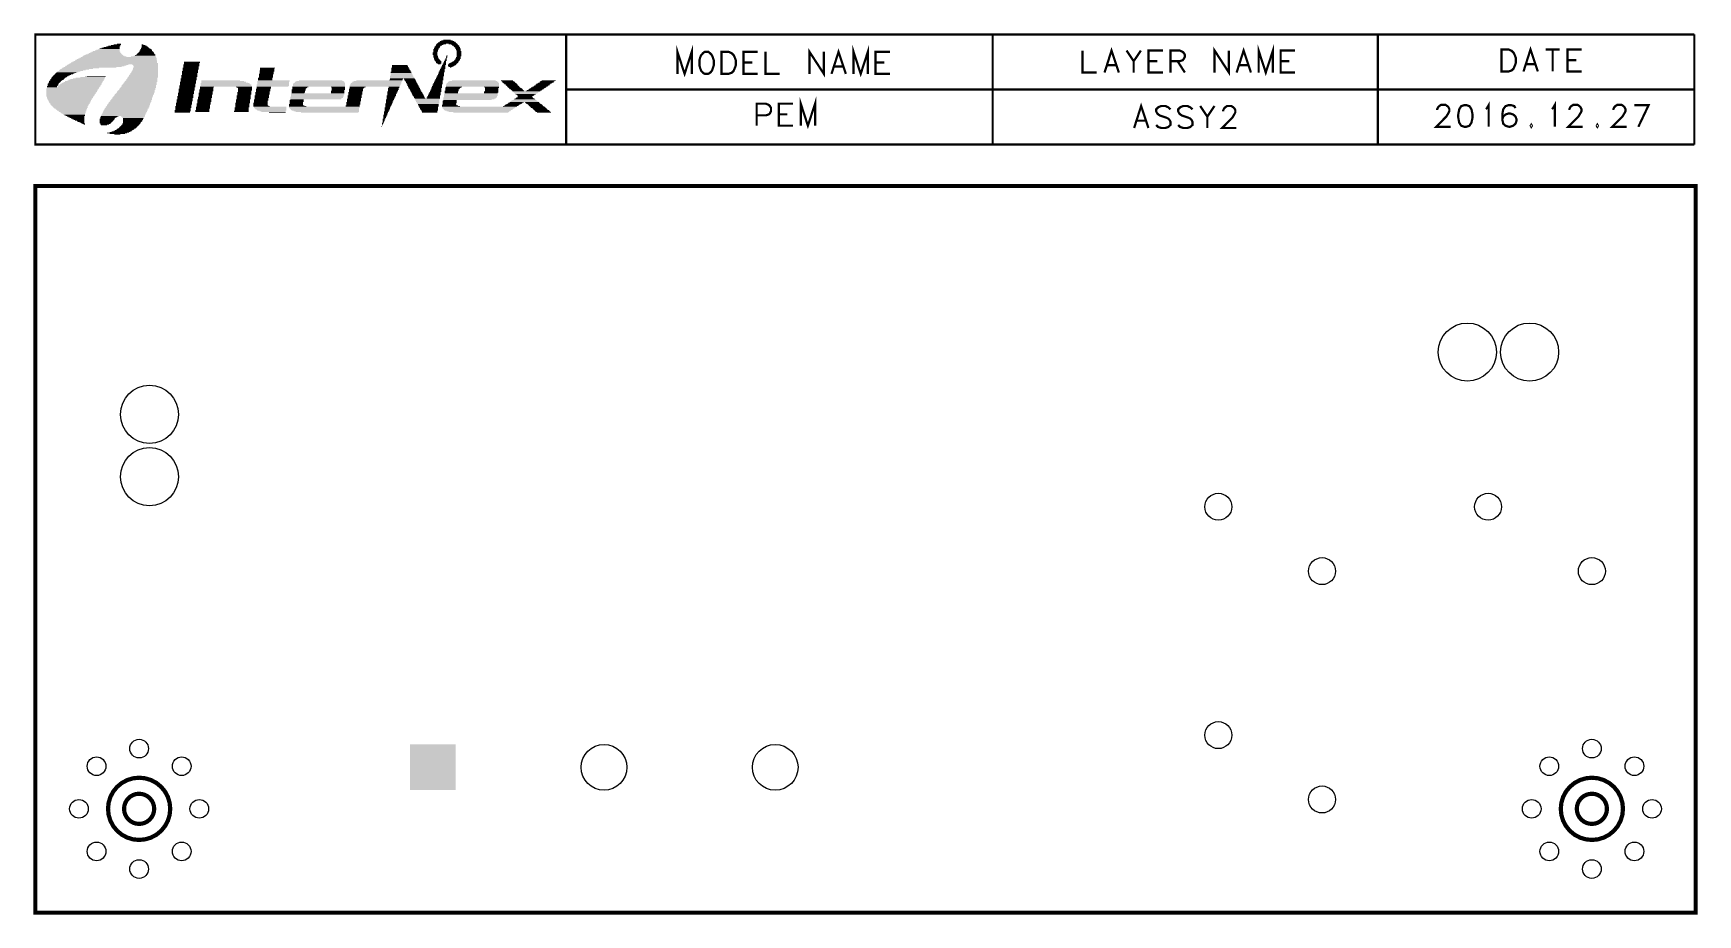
# Model space of a CAD drawing. Extents: x -0.1 to 80.1, y -0.1 to 42.4.
import ezdxf

# ---------------------------------------------------------------- set-up
doc = ezdxf.new("R2010")
doc.units = 0
doc.layers.get('0').update_dxf_attribs({"linetype": 'CONTINUOUS'})
doc.layers.add('08_ASSY2_GBR', color=7, linetype='CONTINUOUS')

# ---------------------------------------------------------------- blocks, each defined once
blk = doc.blocks.new('ROUND_126')
blk.add_circle((0, 0), 0.45)
blk = doc.blocks.new('ROUND_127')
blk.add_circle((0, 0), 1.4)
blk = doc.blocks.new('SQUARE_128')
blk.add_solid([(1.1, 1.1), (1.1, -1.1), (-1.1, 1.1), (-1.1, -1.1)])
blk = doc.blocks.new('ROUND_129')
blk.add_circle((0, 0), 1.1)
blk = doc.blocks.new('ROUND_140')
blk.add_circle((0, 0), 0.65)

msp = doc.modelspace()

# ---------------------------------------------------------------- linework, layer by layer
at = {"layer": '08_ASSY2_GBR'}
for points, const_width in [([(25.578, 42.304), (0, 42.304), (0, 37), (25.578, 37)], 0.10607), ([(25.578, 42.304), (79.939, 42.304)], 0.10607), ([(25.578, 42.304), (25.578, 37)], 0.10607), ([(30.938, 40.404), (30.938, 41.465), (31.283, 40.404), (31.628, 41.465), (31.628, 40.404)], 0.10607), ([(39.424, 40.404), (39.424, 41.465), (39.769, 40.404), (40.113, 41.465), (40.113, 40.404)], 0.10607), ([(46.129, 42.304), (46.129, 37)], 0.10607), ([(56.821, 40.466), (56.821, 41.527), (57.511, 40.466), (57.511, 41.527)], 0.10607), ([(58.942, 40.466), (58.942, 41.527), (59.287, 40.466), (59.632, 41.527), (59.632, 40.466)], 0.10607), ([(64.691, 42.304), (64.691, 37)], 0.10607), ([(71.705, 40.517), (72.043, 41.578), (72.394, 40.517)], 0.10607), ([(79.939, 42.304), (79.939, 37)], 0.10607), ([(32.254, 41.465), (32.171, 41.401), (32.082, 41.304), (32.04, 41.208), (31.999, 41.063), (31.999, 40.806), (32.04, 40.662), (32.082, 40.549), (32.171, 40.453), (32.254, 40.404), (32.426, 40.404), (32.509, 40.453), (32.599, 40.549), (32.64, 40.662), (32.688, 40.806), (32.688, 41.063), (32.64, 41.208), (32.599, 41.304), (32.509, 41.401), (32.426, 41.465), (32.254, 41.465)], 0.10607), ([(33.06, 41.465), (33.404, 41.465), (33.549, 41.401), (33.646, 41.304), (33.694, 41.208), (33.749, 41.063), (33.749, 40.806), (33.694, 40.662), (33.646, 40.549), (33.549, 40.453), (33.404, 40.404), (33.06, 40.404), (33.06, 41.465)], 0.10607), ([(34.81, 41.465), (34.12, 41.465), (34.12, 40.404), (34.81, 40.404)], 0.10607), ([(34.12, 40.951), (34.541, 40.951)], 0.10607), ([(35.181, 41.465), (35.181, 40.404), (35.87, 40.404)], 0.10607), ([(37.302, 40.404), (37.302, 41.465), (37.992, 40.404), (37.992, 41.465)], 0.10607), ([(38.363, 40.404), (38.701, 41.465), (39.053, 40.404)], 0.10607), ([(41.174, 41.465), (40.485, 41.465), (40.485, 40.404), (41.174, 40.404)], 0.10607), ([(40.485, 40.951), (40.905, 40.951)], 0.10607), ([(50.457, 41.527), (50.457, 40.466), (51.146, 40.466)], 0.10607), ([(51.518, 40.466), (51.855, 41.527), (52.207, 40.466)], 0.10607), ([(52.578, 41.527), (52.923, 41.013), (52.923, 40.466)], 0.10607), ([(53.268, 41.527), (52.923, 41.013)], 0.10607), ([(54.328, 41.527), (53.639, 41.527), (53.639, 40.466), (54.328, 40.466)], 0.10607), ([(53.639, 41.013), (54.06, 41.013)], 0.10607), ([(54.7, 40.466), (54.7, 41.527), (55.141, 41.527), (55.286, 41.463), (55.334, 41.414), (55.389, 41.318), (55.389, 41.221), (55.334, 41.125), (55.286, 41.061), (55.141, 41.013), (54.7, 41.013)], 0.10607), ([(55.037, 41.013), (55.389, 40.466)], 0.10607), ([(57.882, 40.466), (58.22, 41.527), (58.571, 40.466)], 0.10607), ([(60.693, 41.527), (60.003, 41.527), (60.003, 40.466), (60.693, 40.466)], 0.10607), ([(60.003, 41.013), (60.424, 41.013)], 0.10607), ([(70.644, 41.578), (70.989, 41.578), (71.134, 41.514), (71.23, 41.417), (71.278, 41.321), (71.334, 41.176), (71.334, 40.919), (71.278, 40.774), (71.23, 40.662), (71.134, 40.565), (70.989, 40.517), (70.644, 40.517), (70.644, 41.578)], 0.10607), ([(71.829, 40.871), (72.263, 40.871)], 0.10607), ([(72.766, 41.578), (73.455, 41.578)], 0.10607), ([(73.11, 41.578), (73.11, 40.517)], 0.10607), ([(74.516, 41.578), (73.826, 41.578), (73.826, 40.517), (74.516, 40.517)], 0.10607), ([(73.826, 41.064), (74.247, 41.064)], 0.10607), ([(38.487, 40.758), (38.922, 40.758)], 0.10607), ([(51.642, 40.82), (52.076, 40.82)], 0.10607), ([(58.006, 40.82), (58.44, 40.82)], 0.10607), ([(25.578, 39.652), (79.939, 39.652)], 0.10607), ([(36.881, 37.906), (36.881, 38.967), (37.225, 37.906), (37.57, 38.967), (37.57, 37.906)], 0.10607), ([(34.759, 37.906), (34.759, 38.967), (35.201, 38.967), (35.345, 38.903), (35.394, 38.854), (35.449, 38.758), (35.449, 38.613), (35.394, 38.501), (35.345, 38.453), (35.201, 38.404), (34.759, 38.404)], 0.10607), ([(36.509, 38.967), (35.82, 38.967), (35.82, 37.906), (36.509, 37.906)], 0.10607), ([(35.82, 38.453), (36.241, 38.453)], 0.10607), ([(52.944, 37.796), (53.282, 38.856), (53.634, 37.796)], 0.10607), ([(54.694, 38.696), (54.591, 38.792), (54.446, 38.856), (54.246, 38.856), (54.101, 38.792), (54.005, 38.696), (54.005, 38.599), (54.053, 38.503), (54.101, 38.454), (54.198, 38.39), (54.494, 38.294), (54.591, 38.246), (54.639, 38.197), (54.694, 38.101), (54.694, 37.94), (54.591, 37.844), (54.446, 37.796), (54.246, 37.796), (54.101, 37.844), (54.005, 37.94)], 0.10607), ([(55.755, 38.696), (55.652, 38.792), (55.507, 38.856), (55.307, 38.856), (55.162, 38.792), (55.066, 38.696), (55.066, 38.599), (55.114, 38.503), (55.162, 38.454), (55.259, 38.39), (55.555, 38.294), (55.652, 38.246), (55.7, 38.197), (55.755, 38.101), (55.755, 37.94), (55.652, 37.844), (55.507, 37.796), (55.307, 37.796), (55.162, 37.844), (55.066, 37.94)], 0.10607), ([(56.126, 38.856), (56.471, 38.342), (56.471, 37.796)], 0.10607), ([(56.816, 38.856), (56.471, 38.342)], 0.10607), ([(57.235, 38.599), (57.235, 38.647), (57.283, 38.744), (57.332, 38.792), (57.428, 38.856), (57.628, 38.856), (57.725, 38.792), (57.773, 38.744), (57.821, 38.647), (57.821, 38.551), (57.773, 38.454), (57.676, 38.294), (57.187, 37.796), (57.876, 37.796)], 0.10607), ([(67.549, 38.658), (67.549, 38.706), (67.597, 38.802), (67.645, 38.85), (67.742, 38.915), (67.942, 38.915), (68.038, 38.85), (68.087, 38.802), (68.135, 38.706), (68.135, 38.609), (68.087, 38.513), (67.99, 38.352), (67.501, 37.854), (68.19, 37.854)], 0.10607), ([(68.858, 38.899), (68.706, 38.85), (68.61, 38.706), (68.561, 38.449), (68.561, 38.304), (68.61, 38.047), (68.706, 37.902), (68.858, 37.854), (68.954, 37.854), (69.099, 37.902), (69.196, 38.047), (69.251, 38.304), (69.251, 38.449), (69.196, 38.706), (69.099, 38.85), (68.954, 38.899), (68.858, 38.899)], 0.10607), ([(69.891, 38.706), (69.946, 38.754), (70.029, 38.899), (70.029, 37.854)], 0.10607), ([(71.317, 38.754), (71.262, 38.85), (71.103, 38.899), (71, 38.899), (70.841, 38.85), (70.731, 38.706), (70.683, 38.449), (70.683, 38.208), (70.731, 37.999), (70.841, 37.902), (71, 37.854), (71.048, 37.854), (71.207, 37.902), (71.317, 37.999), (71.372, 38.143), (71.372, 38.208), (71.317, 38.352), (71.207, 38.449), (71.048, 38.497), (71, 38.497), (70.841, 38.449), (70.731, 38.352), (70.683, 38.208)], 0.10607), ([(73.073, 38.706), (73.128, 38.754), (73.211, 38.899), (73.211, 37.854)], 0.10607), ([(73.913, 38.658), (73.913, 38.706), (73.961, 38.802), (74.01, 38.85), (74.106, 38.915), (74.306, 38.915), (74.403, 38.85), (74.451, 38.802), (74.499, 38.706), (74.499, 38.609), (74.451, 38.513), (74.354, 38.352), (73.865, 37.854), (74.554, 37.854)], 0.10607), ([(76.035, 38.658), (76.035, 38.706), (76.083, 38.802), (76.131, 38.85), (76.228, 38.915), (76.428, 38.915), (76.524, 38.85), (76.572, 38.802), (76.621, 38.706), (76.621, 38.609), (76.572, 38.513), (76.476, 38.352), (75.986, 37.854), (76.676, 37.854)], 0.10607), ([(77.047, 38.899), (77.736, 38.899), (77.24, 37.854)], 0.10607), ([(53.068, 38.149), (53.503, 38.149)], 0.10607), ([(72.081, 37.95), (72.054, 37.902), (72.081, 37.854), (72.109, 37.902), (72.081, 37.95)], 0.10607), ([(75.263, 37.95), (75.236, 37.902), (75.263, 37.854), (75.291, 37.902), (75.263, 37.95)], 0.10607), ([(79.939, 37), (25.578, 37)], 0.10607), ([(0, 35), (0, 0), (80, 0), (80, 35), (0, 35)], 0.2), ([(3.501, 5), (3.53, 4.708), (3.615, 4.427), (3.754, 4.167), (3.94, 3.94), (4.167, 3.754), (4.427, 3.615), (4.708, 3.53), (5, 3.501), (5.292, 3.53), (5.573, 3.615), (5.833, 3.754), (6.06, 3.94), (6.246, 4.167), (6.385, 4.427), (6.47, 4.708), (6.499, 5), (6.47, 5.292), (6.385, 5.573), (6.246, 5.833), (6.06, 6.06), (5.833, 6.246), (5.573, 6.385), (5.292, 6.47), (5, 6.499), (4.708, 6.47), (4.427, 6.385), (4.167, 6.246), (3.94, 6.06), (3.754, 5.833), (3.615, 5.573), (3.53, 5.292), (3.501, 5)], 0.2032), ([(73.501, 5), (73.53, 4.708), (73.615, 4.427), (73.754, 4.167), (73.94, 3.94), (74.167, 3.754), (74.427, 3.615), (74.708, 3.53), (75, 3.501), (75.292, 3.53), (75.573, 3.615), (75.833, 3.754), (76.06, 3.94), (76.246, 4.167), (76.385, 4.427), (76.47, 4.708), (76.499, 5), (76.47, 5.292), (76.385, 5.573), (76.246, 5.833), (76.06, 6.06), (75.833, 6.246), (75.573, 6.385), (75.292, 6.47), (75, 6.499), (74.708, 6.47), (74.427, 6.385), (74.167, 6.246), (73.94, 6.06), (73.754, 5.833), (73.615, 5.573), (73.53, 5.292), (73.501, 5)], 0.2032), ([(4.274, 5), (4.288, 4.858), (4.329, 4.722), (4.397, 4.597), (4.487, 4.487), (4.597, 4.397), (4.722, 4.329), (4.858, 4.288), (5, 4.274), (5.142, 4.288), (5.278, 4.329), (5.403, 4.397), (5.513, 4.487), (5.603, 4.597), (5.671, 4.722), (5.712, 4.858), (5.726, 5), (5.712, 5.142), (5.671, 5.278), (5.603, 5.403), (5.513, 5.513), (5.403, 5.603), (5.278, 5.671), (5.142, 5.712), (5, 5.726), (4.858, 5.712), (4.722, 5.671), (4.597, 5.603), (4.487, 5.513), (4.397, 5.403), (4.329, 5.278), (4.288, 5.142), (4.274, 5)], 0.2032), ([(74.274, 5), (74.288, 4.858), (74.329, 4.722), (74.397, 4.597), (74.487, 4.487), (74.597, 4.397), (74.722, 4.329), (74.858, 4.288), (75, 4.274), (75.142, 4.288), (75.278, 4.329), (75.403, 4.397), (75.513, 4.487), (75.603, 4.597), (75.671, 4.722), (75.712, 4.858), (75.726, 5), (75.712, 5.142), (75.671, 5.278), (75.603, 5.403), (75.513, 5.513), (75.403, 5.603), (75.278, 5.671), (75.142, 5.712), (75, 5.726), (74.858, 5.712), (74.722, 5.671), (74.597, 5.603), (74.487, 5.513), (74.397, 5.403), (74.329, 5.278), (74.288, 5.142), (74.274, 5)], 0.2032)]:
    msp.add_lwpolyline(points, dxfattribs=dict(at, const_width=const_width))
for points in [[(3.422, 41.695148), (3.422018, 41.726852), (4.067004, 41.695148), (4.067, 41.726852)], [(3.422018, 41.726852), (3.42202, 41.726946), (4.067, 41.726852), (4.067094, 41.726946)], [(3.42202, 41.726946), (3.422054, 41.72698), (4.067094, 41.726946), (4.067128, 41.72698)], [(3.422054, 41.72698), (3.422074, 41.727), (4.067128, 41.72698), (4.097926, 41.727)], [(3.422074, 41.727), (3.517872, 41.72702), (4.097926, 41.727), (4.097946, 41.72702)], [(3.517872, 41.72702), (3.517906, 41.727054), (4.097946, 41.72702), (4.09798, 41.727054)], [(3.517906, 41.727054), (3.518, 41.727148), (4.09798, 41.727054), (4.09798, 41.727148)], [(3.518, 41.727148), (3.51802, 41.759946), (4.09798, 41.727148), (4.09799, 41.759946)], [(3.51802, 41.759946), (3.518074, 41.76), (4.09799, 41.759946), (4.09799, 41.76)], [(3.518074, 41.76), (3.646872, 41.76002), (4.09799, 41.76), (4.09799, 41.76002)], [(3.646872, 41.76002), (3.647, 41.760148), (4.09799, 41.76002), (4.09799, 41.760148)], [(3.647, 41.760148), (3.647018, 41.790852), (4.09799, 41.760148), (4.098, 41.790852)], [(3.647018, 41.790852), (3.64702, 41.790946), (4.098, 41.790852), (4.098094, 41.790946)], [(3.64702, 41.790946), (3.647054, 41.79098), (4.098094, 41.790946), (4.098128, 41.79098)], [(3.647054, 41.79098), (3.647074, 41.791), (4.098128, 41.79098), (4.131926, 41.791)], [(3.647074, 41.791), (3.775872, 41.79102), (4.131926, 41.791), (4.131946, 41.79102)], [(3.775872, 41.79102), (3.775906, 41.791054), (4.131946, 41.79102), (4.13198, 41.791054)], [(3.775906, 41.791054), (3.776, 41.791148), (4.13198, 41.791054), (4.13198, 41.791148)], [(3.776, 41.791148), (3.77602, 41.823946), (4.13198, 41.791148), (4.13199, 41.823946)], [(3.77602, 41.823946), (3.776074, 41.824), (4.13199, 41.823946), (4.13199, 41.824)], [(3.776074, 41.824), (3.936872, 41.82402), (4.13199, 41.824), (4.13199, 41.82402)], [(3.936872, 41.82402), (3.937, 41.824148), (4.13199, 41.82402), (4.13199, 41.824148)], [(3.937, 41.824148), (3.937018, 41.855926), (4.13199, 41.824148), (4.132, 41.855926)], [(3.937018, 41.855926), (3.93702, 41.855946), (4.132, 41.855926), (4.13198, 41.855946)], [(3.93702, 41.855946), (3.937054, 41.85598), (4.13198, 41.855946), (4.131946, 41.85598)], [(3.937054, 41.85598), (3.937074, 41.856), (4.131946, 41.85598), (3.937074, 41.856)], [(5.129002, 41.694128), (5.129006, 41.726926), (5.41902, 41.694128), (5.419, 41.726926)], [(5.129006, 41.727128), (5.12901, 41.759926), (5.35702, 41.727128), (5.357, 41.759926)], [(5.129006, 41.727), (5.129006, 41.727128), (5.357148, 41.727), (5.35702, 41.727128)], [(5.129006, 41.72698), (5.129006, 41.727), (5.418946, 41.72698), (5.357148, 41.727)], [(5.129006, 41.726926), (5.129006, 41.72698), (5.419, 41.726926), (5.418946, 41.72698)], [(5.12901, 41.760128), (5.129014, 41.790926), (5.29202, 41.760128), (5.292, 41.790926)], [(5.12901, 41.76), (5.12901, 41.760128), (5.292148, 41.76), (5.29202, 41.760128)], [(5.12901, 41.75998), (5.12901, 41.76), (5.356946, 41.75998), (5.292148, 41.76)], [(5.12901, 41.759926), (5.12901, 41.75998), (5.357, 41.759926), (5.356946, 41.75998)], [(5.129014, 41.791128), (5.129018, 41.824926), (5.19502, 41.791128), (5.195, 41.824926)], [(5.129014, 41.791), (5.129014, 41.791128), (5.195148, 41.791), (5.19502, 41.791128)], [(5.129014, 41.79098), (5.129014, 41.791), (5.291946, 41.79098), (5.195148, 41.791)], [(5.129014, 41.790926), (5.129014, 41.79098), (5.292, 41.790926), (5.291946, 41.79098)], [(5.129018, 41.824926), (5.12902, 41.824946), (5.195, 41.824926), (5.19498, 41.824946)], [(5.12902, 41.824946), (5.129054, 41.82498), (5.19498, 41.824946), (5.194946, 41.82498)], [(5.129054, 41.82498), (5.129074, 41.825), (5.194946, 41.82498), (5.129074, 41.825)], [(19.241, 41.663148), (19.241018, 41.726852), (19.49898, 41.663148), (19.499, 41.726852)], [(19.241018, 41.726852), (19.24102, 41.726946), (19.499, 41.726852), (19.499094, 41.726946)], [(19.24102, 41.726946), (19.241054, 41.72698), (19.499094, 41.726946), (19.499128, 41.72698)], [(19.241054, 41.72698), (19.241074, 41.727), (19.499128, 41.72698), (19.530926, 41.727)], [(19.241074, 41.727), (19.272872, 41.72702), (19.530926, 41.727), (19.530946, 41.72702)], [(19.272872, 41.72702), (19.272906, 41.727054), (19.530946, 41.72702), (19.53098, 41.727054)], [(19.272906, 41.727054), (19.273, 41.727148), (19.53098, 41.727054), (19.53098, 41.727148)], [(19.273, 41.727148), (19.273018, 41.758852), (19.53098, 41.727148), (19.531, 41.758852)], [(19.273018, 41.758852), (19.27302, 41.758946), (19.531, 41.758852), (19.531094, 41.758946)], [(19.27302, 41.758946), (19.273054, 41.75898), (19.531094, 41.758946), (19.531128, 41.75898)], [(19.273054, 41.75898), (19.273074, 41.759), (19.531128, 41.75898), (19.595926, 41.759)], [(19.273074, 41.759), (19.305872, 41.75902), (19.595926, 41.759), (19.595946, 41.75902)], [(19.305872, 41.75902), (19.305906, 41.759054), (19.595946, 41.75902), (19.59598, 41.759054)], [(19.305906, 41.759054), (19.306, 41.759148), (19.59598, 41.759054), (19.59598, 41.759148)], [(19.306, 41.759148), (19.30601, 41.791852), (19.59598, 41.759148), (19.596, 41.791852)], [(19.30601, 41.792054), (19.306018, 41.823852), (19.65998, 41.792054), (19.66, 41.823852)], [(19.30601, 41.792), (19.30601, 41.792054), (19.659926, 41.792), (19.65998, 41.792054)], [(19.30601, 41.79198), (19.30601, 41.792), (19.596128, 41.79198), (19.659926, 41.792)], [(19.30601, 41.791852), (19.30601, 41.79198), (19.596, 41.791852), (19.596128, 41.79198)], [(19.306018, 41.823852), (19.30602, 41.823946), (19.66, 41.823852), (19.660094, 41.823946)], [(19.30602, 41.823946), (19.306054, 41.82398), (19.660094, 41.823946), (19.660128, 41.82398)], [(19.306054, 41.82398), (19.306074, 41.824), (19.660128, 41.82398), (19.788926, 41.824)], [(19.306074, 41.824), (19.337872, 41.82402), (19.788926, 41.824), (19.788946, 41.82402)], [(19.337872, 41.82402), (19.337906, 41.824054), (19.788946, 41.82402), (19.78898, 41.824054)], [(19.337906, 41.824054), (19.338, 41.824148), (19.78898, 41.824054), (19.78898, 41.824148)], [(19.338, 41.824148), (19.338018, 41.855852), (19.78898, 41.824148), (19.789, 41.855852)], [(19.338018, 41.855852), (19.33802, 41.855946), (19.789, 41.855852), (19.789094, 41.855946)], [(19.33802, 41.855946), (19.338054, 41.85598), (19.789094, 41.855946), (19.789128, 41.85598)], [(19.338054, 41.85598), (19.338074, 41.856), (19.789128, 41.85598), (19.917852, 41.856)], [(19.338074, 41.856), (19.369872, 41.85602), (20.304148, 41.856), (20.304128, 41.85602)], [(19.369872, 41.85602), (19.36998, 41.856128), (20.304128, 41.85602), (20.30402, 41.856128)], [(19.36998, 41.856128), (19.37, 41.856148), (20.30402, 41.856128), (20.30402, 41.856148)], [(19.37, 41.856148), (19.370018, 41.887926), (20.30402, 41.856148), (20.304, 41.887926)], [(19.370018, 41.887926), (19.37002, 41.887946), (20.304, 41.887926), (20.30398, 41.887946)], [(19.37002, 41.887946), (19.370054, 41.88798), (20.30398, 41.887946), (20.303946, 41.88798)], [(19.370054, 41.88798), (19.370074, 41.888), (20.303946, 41.88798), (20.272148, 41.888)], [(19.370074, 41.888), (19.401872, 41.88802), (20.272148, 41.888), (20.272128, 41.88802)], [(19.401872, 41.88802), (19.40198, 41.888128), (20.272128, 41.88802), (20.27202, 41.888128)], [(19.40198, 41.888128), (19.402, 41.888148), (20.27202, 41.888128), (20.27202, 41.888148)], [(19.402, 41.888148), (19.402018, 41.920926), (20.27202, 41.888148), (20.272, 41.920926)], [(19.402018, 41.920926), (19.40202, 41.920946), (20.272, 41.920926), (20.27198, 41.920946)], [(19.40202, 41.920946), (19.402054, 41.92098), (20.27198, 41.920946), (20.271946, 41.92098)], [(19.402054, 41.92098), (19.402074, 41.921), (20.271946, 41.92098), (20.240148, 41.921)], [(19.402074, 41.921), (19.466872, 41.92102), (20.240148, 41.921), (20.240128, 41.92102)], [(19.466872, 41.92102), (19.46698, 41.921128), (20.240128, 41.92102), (20.24002, 41.921128)], [(19.46698, 41.921128), (19.467, 41.921148), (20.24002, 41.921128), (20.24002, 41.921148)], [(19.467, 41.921148), (19.467018, 41.952926), (20.24002, 41.921148), (20.24, 41.952926)], [(19.467018, 41.952926), (19.46702, 41.952946), (20.24, 41.952926), (20.23998, 41.952946)], [(19.46702, 41.952946), (19.467054, 41.95298), (20.23998, 41.952946), (20.239946, 41.95298)], [(19.467054, 41.95298), (19.467074, 41.953), (20.239946, 41.95298), (20.176148, 41.953)], [(19.467074, 41.953), (19.498872, 41.95302), (20.176148, 41.953), (20.176128, 41.95302)], [(19.498872, 41.95302), (19.49898, 41.953128), (20.176128, 41.95302), (20.17602, 41.953128)], [(19.49898, 41.953128), (19.499, 41.953148), (20.17602, 41.953128), (20.17602, 41.953148)], [(19.499, 41.953148), (19.499018, 41.984926), (20.17602, 41.953148), (20.176, 41.984926)], [(19.499018, 41.984926), (19.49902, 41.984946), (20.176, 41.984926), (20.17598, 41.984946)], [(19.49902, 41.984946), (19.499054, 41.98498), (20.17598, 41.984946), (20.175946, 41.98498)], [(19.499054, 41.98498), (19.499074, 41.985), (20.175946, 41.98498), (20.111148, 41.985)], [(19.499074, 41.985), (19.562872, 41.98502), (20.111148, 41.985), (20.111128, 41.98502)], [(19.562872, 41.98502), (19.56298, 41.985128), (20.111128, 41.98502), (20.11102, 41.985128)], [(19.56298, 41.985128), (19.563, 41.985148), (20.11102, 41.985128), (20.11102, 41.985148)], [(19.563, 41.985148), (19.563018, 42.016926), (20.11102, 41.985148), (20.111, 42.016926)], [(19.563018, 42.016926), (19.56302, 42.016946), (20.111, 42.016926), (20.11098, 42.016946)], [(19.56302, 42.016946), (19.563054, 42.01698), (20.11098, 42.016946), (20.110946, 42.01698)], [(19.563054, 42.01698), (19.563074, 42.017), (20.110946, 42.01698), (20.014148, 42.017)], [(19.563074, 42.017), (19.659872, 42.01702), (20.014148, 42.017), (20.014128, 42.01702)], [(19.659872, 42.01702), (19.65998, 42.017128), (20.014128, 42.01702), (20.01402, 42.017128)], [(19.65998, 42.017128), (19.66, 42.017148), (20.01402, 42.017128), (20.01402, 42.017148)], [(19.66, 42.017148), (19.660018, 42.048926), (20.01402, 42.017148), (20.014, 42.048926)], [(19.660018, 42.048926), (19.66002, 42.048946), (20.014, 42.048926), (20.01398, 42.048946)], [(19.66002, 42.048946), (19.660054, 42.04898), (20.01398, 42.048946), (20.013946, 42.04898)], [(19.660054, 42.04898), (19.660074, 42.049), (20.013946, 42.04898), (19.660074, 42.049)], [(19.917872, 41.85598), (19.917852, 41.856), (20.336946, 41.85598), (20.304148, 41.856)], [(19.917926, 41.855926), (19.917872, 41.85598), (20.337, 41.855926), (20.336946, 41.85598)], [(19.91798, 41.855872), (19.917926, 41.855926), (20.337002, 41.855872), (20.337, 41.855926)], [(19.918, 41.824128), (19.91798, 41.855872), (20.33702, 41.824128), (20.337002, 41.855872)], [(19.918, 41.824074), (19.918, 41.824128), (20.337074, 41.824074), (20.33702, 41.824128)], [(19.918054, 41.82402), (19.918, 41.824074), (20.337128, 41.82402), (20.337074, 41.824074)], [(20.046852, 41.824), (19.918054, 41.82402), (20.337148, 41.824), (20.337128, 41.82402)], [(20.046872, 41.82398), (20.046852, 41.824), (20.368946, 41.82398), (20.337148, 41.824)], [(20.046926, 41.823926), (20.046872, 41.82398), (20.369, 41.823926), (20.368946, 41.82398)], [(20.04698, 41.823872), (20.046926, 41.823926), (20.369002, 41.823872), (20.369, 41.823926)], [(20.047, 41.792128), (20.04698, 41.823872), (20.36902, 41.792128), (20.369002, 41.823872)], [(20.047, 41.792074), (20.047, 41.792128), (20.369074, 41.792074), (20.36902, 41.792128)], [(20.047054, 41.79202), (20.047, 41.792074), (20.369128, 41.79202), (20.369074, 41.792074)], [(20.078852, 41.792), (20.047054, 41.79202), (20.369148, 41.792), (20.369128, 41.79202)], [(20.078872, 41.79198), (20.078852, 41.792), (20.400946, 41.79198), (20.369148, 41.792)], [(20.078926, 41.791926), (20.078872, 41.79198), (20.401, 41.791926), (20.400946, 41.79198)], [(20.07898, 41.791872), (20.078926, 41.791926), (20.401002, 41.791872), (20.401, 41.791926)], [(20.079, 41.759128), (20.07898, 41.791872), (20.40102, 41.759128), (20.401002, 41.791872)], [(20.079, 41.759074), (20.079, 41.759128), (20.401074, 41.759074), (20.40102, 41.759128)], [(20.079054, 41.75902), (20.079, 41.759074), (20.401128, 41.75902), (20.401074, 41.759074)], [(20.142852, 41.759), (20.079054, 41.75902), (20.401148, 41.759), (20.401128, 41.75902)], [(20.142872, 41.75898), (20.142852, 41.759), (20.432946, 41.75898), (20.401148, 41.759)], [(20.142926, 41.758926), (20.142872, 41.75898), (20.433, 41.758926), (20.432946, 41.75898)], [(20.14298, 41.758872), (20.142926, 41.758926), (20.433002, 41.758872), (20.433, 41.758926)], [(20.143, 41.727074), (20.14298, 41.758872), (20.43301, 41.727074), (20.433002, 41.758872)], [(20.143054, 41.72702), (20.143, 41.727074), (20.433012, 41.72702), (20.43301, 41.727074)], [(20.175852, 41.727), (20.143054, 41.72702), (20.433012, 41.727), (20.433012, 41.72702)], [(20.17598, 41.726872), (20.175852, 41.727), (20.433012, 41.726872), (20.433012, 41.727)], [(20.176, 41.695128), (20.17598, 41.726872), (20.43302, 41.695128), (20.433012, 41.726872)], [(1.682, 40.889148), (1.682018, 40.921926), (5.901998, 40.889148), (5.902, 40.921926)], [(1.682018, 40.921926), (1.68202, 40.921946), (5.902, 40.921926), (5.90198, 40.921946)], [(1.68202, 40.921946), (1.682054, 40.92198), (5.90198, 40.921946), (5.901946, 40.92198)], [(1.682054, 40.92198), (1.682074, 40.922), (5.901946, 40.92198), (5.869148, 40.922)], [(1.682074, 40.922), (1.713872, 40.92202), (5.869148, 40.922), (5.869128, 40.92202)], [(1.713872, 40.92202), (1.71398, 40.922128), (5.869128, 40.92202), (5.86902, 40.922128)], [(1.71398, 40.922128), (1.714, 40.922148), (5.86902, 40.922128), (5.86902, 40.922148)], [(1.714, 40.922148), (1.71402, 40.953946), (5.86902, 40.922148), (5.869016, 40.953946)], [(1.71402, 40.953946), (1.714074, 40.954), (5.869016, 40.953946), (5.869016, 40.954)], [(1.714074, 40.954), (1.777872, 40.95402), (5.869016, 40.954), (5.869016, 40.95402)], [(1.777872, 40.95402), (1.778, 40.954148), (5.869016, 40.95402), (5.869016, 40.954148)], [(1.778, 40.954148), (1.77802, 40.986946), (5.869016, 40.954148), (5.86901, 40.986946)], [(1.77802, 40.986946), (1.778074, 40.987), (5.86901, 40.986946), (5.86901, 40.987)], [(1.778074, 40.987), (1.842872, 40.98702), (5.86901, 40.987), (5.86901, 40.98702)], [(1.842872, 40.98702), (1.843, 40.987148), (5.86901, 40.98702), (5.86901, 40.987148)], [(1.843, 40.987148), (1.84302, 41.017946), (5.86901, 40.987148), (5.869006, 41.017946)], [(1.84302, 41.017946), (1.843074, 41.018), (5.869006, 41.017946), (5.869006, 41.018)], [(1.843074, 41.018), (1.906872, 41.01802), (5.869006, 41.018), (5.869006, 41.01802)], [(1.906872, 41.01802), (1.907, 41.018148), (5.869006, 41.01802), (5.869006, 41.018148)], [(1.907, 41.018148), (1.907018, 41.050926), (5.869006, 41.018148), (5.869, 41.050926)], [(1.907018, 41.050926), (1.90702, 41.050946), (5.869, 41.050926), (5.86898, 41.050946)], [(1.90702, 41.050946), (1.907054, 41.05098), (5.86898, 41.050946), (5.868946, 41.05098)], [(1.907054, 41.05098), (1.907074, 41.051), (5.868946, 41.05098), (5.838148, 41.051)], [(1.907074, 41.051), (1.939872, 41.05102), (5.838148, 41.051), (5.838128, 41.05102)], [(1.939872, 41.05102), (1.93998, 41.051128), (5.838128, 41.05102), (5.83802, 41.051128)], [(1.93998, 41.051128), (1.94, 41.051148), (5.83802, 41.051128), (5.83802, 41.051148)], [(1.94, 41.051148), (1.94002, 41.082946), (5.83802, 41.051148), (5.838016, 41.082946)], [(1.94002, 41.082946), (1.940074, 41.083), (5.838016, 41.082946), (5.838016, 41.083)], [(1.940074, 41.083), (2.003872, 41.08302), (5.838016, 41.083), (5.838016, 41.08302)], [(2.003872, 41.08302), (2.004, 41.083148), (5.838016, 41.08302), (5.838016, 41.083148)], [(2.004, 41.083148), (2.00402, 41.114946), (5.838016, 41.083148), (5.838012, 41.114946)], [(2.00402, 41.114946), (2.004074, 41.115), (5.838012, 41.114946), (5.838012, 41.115)], [(2.004074, 41.115), (2.068872, 41.11502), (5.838012, 41.115), (5.838012, 41.11502)], [(2.068872, 41.11502), (2.069, 41.115148), (5.838012, 41.11502), (5.83801, 41.115148)], [(2.069, 41.115148), (2.06902, 41.146946), (5.83801, 41.115148), (5.838006, 41.146946)], [(2.06902, 41.146946), (2.069074, 41.147), (5.838006, 41.146946), (5.838006, 41.147)], [(2.069074, 41.147), (2.132872, 41.14702), (5.838006, 41.147), (5.838006, 41.14702)], [(2.132872, 41.14702), (2.133, 41.147148), (5.838006, 41.14702), (5.838006, 41.147148)], [(2.133, 41.147148), (2.133018, 41.178926), (5.838006, 41.147148), (5.838, 41.178926)], [(2.133018, 41.179128), (2.13302, 41.179946), (5.80602, 41.179128), (5.80602, 41.179946)], [(2.133018, 41.179), (2.133018, 41.179128), (5.806148, 41.179), (5.80602, 41.179128)], [(2.133018, 41.17898), (2.133018, 41.179), (5.837946, 41.17898), (5.806148, 41.179)], [(2.133018, 41.178926), (2.133018, 41.17898), (5.838, 41.178926), (5.837946, 41.17898)], [(2.13302, 41.179946), (2.133074, 41.18), (5.80602, 41.179946), (5.80602, 41.18)], [(2.133074, 41.18), (2.196872, 41.18002), (5.80602, 41.18), (5.80602, 41.18002)], [(2.196872, 41.18002), (2.197, 41.180148), (5.80602, 41.18002), (5.80602, 41.180148)], [(2.197, 41.180148), (2.197018, 41.211), (5.80602, 41.180148), (5.806012, 41.211)], [(2.197018, 41.211128), (2.19702, 41.211946), (4.38802, 41.211128), (4.38802, 41.211946)], [(2.197018, 41.211), (2.197018, 41.211128), (4.388148, 41.211), (4.38802, 41.211128)], [(2.19702, 41.211946), (2.197074, 41.212), (4.38802, 41.211946), (4.38802, 41.212)], [(2.197074, 41.212), (2.261872, 41.21202), (4.38802, 41.212), (4.38802, 41.21202)], [(2.261872, 41.21202), (2.262, 41.212148), (4.38802, 41.21202), (4.38802, 41.212148)], [(2.262, 41.212148), (2.262018, 41.243926), (4.38802, 41.212148), (4.388, 41.243926)], [(2.262018, 41.243926), (2.26202, 41.243946), (4.388, 41.243926), (4.38798, 41.243946)], [(2.26202, 41.243946), (2.262054, 41.24398), (4.38798, 41.243946), (4.387946, 41.24398)], [(2.262054, 41.24398), (2.262074, 41.244), (4.387946, 41.24398), (4.291148, 41.244)], [(2.262074, 41.244), (2.293872, 41.24402), (4.291148, 41.244), (4.291128, 41.24402)], [(2.293872, 41.24402), (2.29398, 41.244128), (4.291128, 41.24402), (4.29102, 41.244128)], [(2.29398, 41.244128), (2.294, 41.244148), (4.29102, 41.244128), (4.29102, 41.244148)], [(2.294, 41.244148), (2.294018, 41.274926), (4.29102, 41.244148), (4.291, 41.274926)], [(2.294018, 41.275128), (2.29402, 41.275946), (4.22702, 41.275128), (4.22702, 41.275946)], [(2.294018, 41.275), (2.294018, 41.275128), (4.227148, 41.275), (4.22702, 41.275128)], [(2.294018, 41.27498), (2.294018, 41.275), (4.290946, 41.27498), (4.227148, 41.275)], [(2.294018, 41.274926), (2.294018, 41.27498), (4.291, 41.274926), (4.290946, 41.27498)], [(2.29402, 41.275946), (2.294074, 41.276), (4.22702, 41.275946), (4.22702, 41.276)], [(2.294074, 41.276), (2.357872, 41.27602), (4.22702, 41.276), (4.22702, 41.27602)], [(2.357872, 41.27602), (2.358, 41.276148), (4.22702, 41.27602), (4.22702, 41.276148)], [(2.358, 41.276148), (2.35802, 41.307946), (4.22702, 41.276148), (4.227002, 41.307946)], [(2.35802, 41.307946), (2.358074, 41.308), (4.227002, 41.307946), (4.227002, 41.308)], [(2.358074, 41.308), (2.422872, 41.30802), (4.227002, 41.308), (4.227002, 41.30802)], [(2.422872, 41.30802), (2.423, 41.308148), (4.227002, 41.30802), (4.227002, 41.308148)], [(2.423, 41.309128), (2.42302, 41.339946), (4.19502, 41.309128), (4.195002, 41.339946)], [(2.423, 41.309), (2.423, 41.309128), (4.195148, 41.309), (4.19502, 41.309128)], [(2.423, 41.30898), (2.423, 41.309), (4.226946, 41.30898), (4.195148, 41.309)], [(2.423, 41.308926), (2.423, 41.30898), (4.227, 41.308926), (4.226946, 41.30898)], [(2.423, 41.308148), (2.423, 41.308926), (4.227002, 41.308148), (4.227, 41.308926)], [(2.42302, 41.339946), (2.423074, 41.34), (4.195002, 41.339946), (4.195002, 41.34)], [(2.423074, 41.34), (2.518872, 41.34002), (4.195002, 41.34), (4.195002, 41.34002)], [(2.518872, 41.34002), (2.519, 41.340148), (4.195002, 41.34002), (4.195002, 41.340148)], [(2.519, 41.341128), (2.519018, 41.372926), (4.16202, 41.341128), (4.162, 41.372926)], [(2.519, 41.341), (2.519, 41.341128), (4.162148, 41.341), (4.16202, 41.341128)], [(2.519, 41.34098), (2.519, 41.341), (4.194946, 41.34098), (4.162148, 41.341)], [(2.519, 41.340926), (2.519, 41.34098), (4.195, 41.340926), (4.194946, 41.34098)], [(2.519, 41.340148), (2.519, 41.340926), (4.195002, 41.340148), (4.195, 41.340926)], [(2.519018, 41.372926), (2.51902, 41.372946), (4.162, 41.372926), (4.16198, 41.372946)], [(2.51902, 41.372946), (2.519054, 41.37298), (4.16198, 41.372946), (4.161946, 41.37298)], [(2.519054, 41.37298), (2.519074, 41.373), (4.161946, 41.37298), (4.131148, 41.373)], [(2.519074, 41.373), (2.583872, 41.37302), (4.131148, 41.373), (4.131128, 41.37302)], [(2.583872, 41.37302), (2.58398, 41.373128), (4.131128, 41.37302), (4.13102, 41.373128)], [(2.58398, 41.373128), (2.584, 41.373148), (4.13102, 41.373128), (4.13102, 41.373148)], [(2.584, 41.373148), (2.58402, 41.404946), (4.13102, 41.373148), (4.131002, 41.404946)], [(2.58402, 41.404946), (2.584074, 41.405), (4.131002, 41.404946), (4.131002, 41.405)], [(2.584074, 41.405), (2.648872, 41.40502), (4.131002, 41.405), (4.131002, 41.40502)], [(2.648872, 41.40502), (2.649, 41.405148), (4.131002, 41.40502), (4.131002, 41.405148)], [(2.649, 41.406128), (2.64902, 41.436946), (4.09902, 41.406128), (4.099012, 41.436946)], [(2.649, 41.406), (2.649, 41.406128), (4.099148, 41.406), (4.09902, 41.406128)], [(2.649, 41.40598), (2.649, 41.406), (4.130946, 41.40598), (4.099148, 41.406)], [(2.649, 41.405926), (2.649, 41.40598), (4.131, 41.405926), (4.130946, 41.40598)], [(2.649, 41.405148), (2.649, 41.405926), (4.131002, 41.405148), (4.131, 41.405926)], [(2.64902, 41.436946), (2.649074, 41.437), (4.099012, 41.436946), (4.099012, 41.437)], [(2.649074, 41.437), (2.712872, 41.43702), (4.099012, 41.437), (4.099012, 41.43702)], [(2.712872, 41.43702), (2.713, 41.437148), (4.099012, 41.43702), (4.099012, 41.437148)], [(2.713, 41.437148), (2.71302, 41.468946), (4.099012, 41.437148), (4.099002, 41.468946)], [(2.71302, 41.468946), (2.713074, 41.469), (4.099002, 41.468946), (4.099002, 41.469)], [(2.713074, 41.469), (2.776872, 41.46902), (4.099002, 41.469), (4.099002, 41.46902)], [(2.776872, 41.46902), (2.777, 41.469148), (4.099002, 41.46902), (4.099002, 41.469148)], [(2.777, 41.470128), (2.77702, 41.501946), (4.06702, 41.470128), (4.067018, 41.501946)], [(2.777, 41.47), (2.777, 41.470128), (4.067148, 41.47), (4.06702, 41.470128)], [(2.777, 41.46998), (2.777, 41.47), (4.098946, 41.46998), (4.067148, 41.47)], [(2.777, 41.469926), (2.777, 41.46998), (4.099, 41.469926), (4.098946, 41.46998)], [(2.777, 41.469148), (2.777, 41.469926), (4.099002, 41.469148), (4.099, 41.469926)], [(2.77702, 41.501946), (2.777074, 41.502), (4.067018, 41.501946), (4.067018, 41.502)], [(2.777074, 41.502), (2.873872, 41.50202), (4.067018, 41.502), (4.067018, 41.50202)], [(2.873872, 41.50202), (2.874, 41.502148), (4.067018, 41.50202), (4.067018, 41.502148)], [(2.874, 41.502148), (2.87402, 41.533946), (4.067018, 41.502148), (4.067016, 41.533946)], [(2.87402, 41.533946), (2.874074, 41.534), (4.067016, 41.533946), (4.067016, 41.534)], [(2.874074, 41.534), (2.937872, 41.53402), (4.067016, 41.534), (4.067016, 41.53402)], [(2.937872, 41.53402), (2.938, 41.534148), (4.067016, 41.53402), (4.067016, 41.534148)], [(2.938, 41.534148), (2.93802, 41.565946), (4.067016, 41.534148), (4.067014, 41.565946)], [(2.93802, 41.565946), (2.938074, 41.566), (4.067014, 41.565946), (4.067014, 41.566)], [(2.938074, 41.566), (3.034872, 41.56602), (4.067014, 41.566), (4.067014, 41.56602)], [(3.034872, 41.56602), (3.035, 41.566148), (4.067014, 41.56602), (4.067014, 41.566148)], [(3.035, 41.566148), (3.03502, 41.597946), (4.067014, 41.566148), (4.067012, 41.597946)], [(3.03502, 41.597946), (3.035074, 41.598), (4.067012, 41.597946), (4.067012, 41.598)], [(3.035074, 41.598), (3.099872, 41.59802), (4.067012, 41.598), (4.067012, 41.59802)], [(3.099872, 41.59802), (3.1, 41.598148), (4.067012, 41.59802), (4.067012, 41.598148)], [(3.1, 41.598148), (3.10002, 41.630946), (4.067012, 41.598148), (4.067008, 41.630946)], [(3.10002, 41.630946), (3.100074, 41.631), (4.067008, 41.630946), (4.067008, 41.631)], [(3.100074, 41.631), (3.195872, 41.63102), (4.067008, 41.631), (4.067008, 41.63102)], [(3.195872, 41.63102), (3.196, 41.631148), (4.067008, 41.63102), (4.067008, 41.631148)], [(3.196, 41.631148), (3.19602, 41.662946), (4.067008, 41.631148), (4.067006, 41.662946)], [(3.19602, 41.662946), (3.196074, 41.663), (4.067006, 41.662946), (4.067006, 41.663)], [(3.196074, 41.663), (3.292872, 41.66302), (4.067006, 41.663), (4.067006, 41.66302)], [(3.292872, 41.66302), (3.293, 41.663148), (4.067006, 41.66302), (4.067006, 41.663148)], [(3.293, 41.663148), (3.29302, 41.694946), (4.067006, 41.663148), (4.067004, 41.694946)], [(3.29302, 41.694946), (3.293074, 41.695), (4.067004, 41.694946), (4.067004, 41.695)], [(3.293074, 41.695), (3.421872, 41.69502), (4.067004, 41.695), (4.067004, 41.69502)], [(3.421872, 41.69502), (3.422, 41.695148), (4.067004, 41.69502), (4.067004, 41.695148)], [(4.388148, 41.211), (4.613872, 41.21102), (5.806012, 41.211), (5.806012, 41.21102)], [(4.613872, 41.21102), (4.614, 41.211148), (5.806012, 41.21102), (5.80601, 41.211148)], [(4.614, 41.211148), (4.614018, 41.242926), (5.80601, 41.211148), (5.806, 41.242926)], [(4.614018, 41.243128), (4.61402, 41.243946), (5.77402, 41.243128), (5.77402, 41.243946)], [(4.614018, 41.243), (4.614018, 41.243128), (5.774148, 41.243), (5.77402, 41.243128)], [(4.614018, 41.24298), (4.614018, 41.243), (5.805946, 41.24298), (5.774148, 41.243)], [(4.614018, 41.242926), (4.614018, 41.24298), (5.806, 41.242926), (5.805946, 41.24298)], [(4.61402, 41.243946), (4.614074, 41.244), (5.77402, 41.243946), (5.77402, 41.244)], [(4.614074, 41.244), (4.741872, 41.24402), (5.77402, 41.244), (5.77402, 41.24402)], [(4.741872, 41.24402), (4.742, 41.244148), (5.77402, 41.24402), (5.77402, 41.244148)], [(4.742, 41.244148), (4.74202, 41.275946), (5.77402, 41.244148), (5.774014, 41.275946)], [(4.74202, 41.275946), (4.742074, 41.276), (5.774014, 41.275946), (5.774014, 41.276)], [(4.742074, 41.276), (4.806872, 41.27602), (5.774014, 41.276), (5.774014, 41.27602)], [(4.806872, 41.27602), (4.807, 41.276148), (5.774014, 41.27602), (5.774014, 41.276148)], [(4.807, 41.276148), (4.80702, 41.307946), (5.774014, 41.276148), (5.774008, 41.307946)], [(4.80702, 41.307946), (4.807074, 41.308), (5.774008, 41.307946), (5.774008, 41.308)], [(4.807074, 41.308), (4.871872, 41.30802), (5.774008, 41.308), (5.774008, 41.30802)], [(4.871872, 41.30802), (4.872, 41.308148), (5.774008, 41.30802), (5.774008, 41.308148)], [(4.872, 41.308148), (4.872018, 41.339926), (5.774008, 41.308148), (5.774, 41.339926)], [(4.872018, 41.339926), (4.87202, 41.339946), (5.774, 41.339926), (5.77398, 41.339946)], [(4.87202, 41.339946), (4.872054, 41.33998), (5.77398, 41.339946), (5.773946, 41.33998)], [(4.872054, 41.33998), (4.872074, 41.34), (5.773946, 41.33998), (5.743148, 41.34)], [(4.872074, 41.34), (4.903872, 41.34002), (5.743148, 41.34), (5.743128, 41.34002)], [(4.903872, 41.34002), (4.90398, 41.340128), (5.743128, 41.34002), (5.74302, 41.340128)], [(4.90398, 41.340128), (4.904, 41.340148), (5.74302, 41.340128), (5.74302, 41.340148)], [(4.904, 41.340148), (4.90402, 41.371946), (5.74302, 41.340148), (5.743002, 41.371946)], [(4.90402, 41.371946), (4.904074, 41.372), (5.743002, 41.371946), (5.743002, 41.372)], [(4.904074, 41.372), (4.935872, 41.37202), (5.743002, 41.372), (5.743002, 41.37202)], [(4.935872, 41.37202), (4.936, 41.372148), (5.743002, 41.37202), (5.743002, 41.372148)], [(4.936, 41.373128), (4.93602, 41.405946), (5.71002, 41.373128), (5.71001, 41.405946)], [(4.936, 41.373), (4.936, 41.373128), (5.710148, 41.373), (5.71002, 41.373128)], [(4.936, 41.37298), (4.936, 41.373), (5.742946, 41.37298), (5.710148, 41.373)], [(4.936, 41.372926), (4.936, 41.37298), (5.743, 41.372926), (5.742946, 41.37298)], [(4.936, 41.372148), (4.936, 41.372926), (5.743002, 41.372148), (5.743, 41.372926)], [(4.93602, 41.405946), (4.936074, 41.406), (5.71001, 41.405946), (5.71001, 41.406)], [(4.936074, 41.406), (4.967872, 41.40602), (5.71001, 41.406), (5.71001, 41.40602)], [(4.967872, 41.40602), (4.968, 41.406148), (5.71001, 41.40602), (5.71001, 41.406148)], [(4.968, 41.406148), (4.968018, 41.436926), (5.71001, 41.406148), (5.71, 41.436926)], [(4.968018, 41.437128), (4.96802, 41.437946), (5.67702, 41.437128), (5.67702, 41.437946)], [(4.968018, 41.437), (4.968018, 41.437128), (5.677148, 41.437), (5.67702, 41.437128)], [(4.968018, 41.43698), (4.968018, 41.437), (5.709946, 41.43698), (5.677148, 41.437)], [(4.968018, 41.436926), (4.968018, 41.43698), (5.71, 41.436926), (5.709946, 41.43698)], [(4.96802, 41.437946), (4.968074, 41.438), (5.67702, 41.437946), (5.67702, 41.438)], [(4.968074, 41.438), (5.000872, 41.43802), (5.67702, 41.438), (5.67702, 41.43802)], [(5.000872, 41.43802), (5.001, 41.438148), (5.67702, 41.43802), (5.67702, 41.438148)], [(5.001, 41.438148), (5.00102, 41.467946), (5.67702, 41.438148), (5.677002, 41.467946)], [(5.00102, 41.467946), (5.001074, 41.468), (5.677002, 41.467946), (5.677002, 41.468)], [(5.001074, 41.468), (5.031872, 41.46802), (5.677002, 41.468), (5.677002, 41.46802)], [(5.031872, 41.46802), (5.032, 41.468148), (5.677002, 41.46802), (5.677002, 41.468148)], [(5.032, 41.469128), (5.03201, 41.501926), (5.64502, 41.469128), (5.645, 41.501926)], [(5.032, 41.469), (5.032, 41.469128), (5.645148, 41.469), (5.64502, 41.469128)], [(5.032, 41.46898), (5.032, 41.469), (5.676946, 41.46898), (5.645148, 41.469)], [(5.032, 41.468926), (5.032, 41.46898), (5.677, 41.468926), (5.676946, 41.46898)], [(5.032, 41.468148), (5.032, 41.468926), (5.677002, 41.468148), (5.677, 41.468926)], [(5.03201, 41.502128), (5.03202, 41.533946), (5.61302, 41.502128), (5.613012, 41.533946)], [(5.03201, 41.502), (5.03201, 41.502128), (5.613148, 41.502), (5.61302, 41.502128)], [(5.03201, 41.50198), (5.03201, 41.502), (5.644946, 41.50198), (5.613148, 41.502)], [(5.03201, 41.501926), (5.03201, 41.50198), (5.645, 41.501926), (5.644946, 41.50198)], [(5.03202, 41.533946), (5.032074, 41.534), (5.613012, 41.533946), (5.613012, 41.534)], [(5.032074, 41.534), (5.063872, 41.53402), (5.613012, 41.534), (5.613012, 41.53402)], [(5.063872, 41.53402), (5.064, 41.534148), (5.613012, 41.53402), (5.61301, 41.534148)], [(5.064, 41.534148), (5.064008, 41.565926), (5.61301, 41.534148), (5.613, 41.565926)], [(5.064008, 41.566), (5.06401, 41.566128), (5.581148, 41.566), (5.58102, 41.566128)], [(5.064008, 41.56598), (5.064008, 41.566), (5.612946, 41.56598), (5.581148, 41.566)], [(5.064008, 41.565926), (5.064008, 41.56598), (5.613, 41.565926), (5.612946, 41.56598)], [(5.06401, 41.566128), (5.06402, 41.597946), (5.58102, 41.566128), (5.581002, 41.597946)], [(5.06402, 41.597946), (5.064074, 41.598), (5.581002, 41.597946), (5.581002, 41.598)], [(5.064074, 41.598), (5.095872, 41.59802), (5.581002, 41.598), (5.581002, 41.59802)], [(5.095872, 41.59802), (5.096, 41.598148), (5.581002, 41.59802), (5.581002, 41.598148)], [(5.096, 41.599128), (5.096008, 41.629926), (5.54702, 41.599128), (5.547, 41.629926)], [(5.096, 41.599), (5.096, 41.599128), (5.547148, 41.599), (5.54702, 41.599128)], [(5.096, 41.59898), (5.096, 41.599), (5.580946, 41.59898), (5.547148, 41.599)], [(5.096, 41.598926), (5.096, 41.59898), (5.581, 41.598926), (5.580946, 41.59898)], [(5.096, 41.598148), (5.096, 41.598926), (5.581002, 41.598148), (5.581, 41.598926)], [(5.096008, 41.630128), (5.096018, 41.662926), (5.48302, 41.630128), (5.483, 41.662926)], [(5.096008, 41.63), (5.096008, 41.630128), (5.483148, 41.63), (5.48302, 41.630128)], [(5.096008, 41.62998), (5.096008, 41.63), (5.546946, 41.62998), (5.483148, 41.63)], [(5.096008, 41.629926), (5.096008, 41.62998), (5.547, 41.629926), (5.546946, 41.62998)], [(5.096018, 41.662926), (5.09602, 41.662946), (5.483, 41.662926), (5.48298, 41.662946)], [(5.09602, 41.662946), (5.096054, 41.66298), (5.48298, 41.662946), (5.482946, 41.66298)], [(5.096054, 41.66298), (5.096074, 41.663), (5.482946, 41.66298), (5.450148, 41.663)], [(5.096074, 41.663), (5.128872, 41.66302), (5.450148, 41.663), (5.450128, 41.66302)], [(5.128872, 41.66302), (5.12898, 41.663128), (5.450128, 41.66302), (5.45002, 41.663128)], [(5.12898, 41.663128), (5.129, 41.663148), (5.45002, 41.663128), (5.45002, 41.663148)], [(5.129, 41.663148), (5.129002, 41.693926), (5.45002, 41.663148), (5.45, 41.693926)], [(5.129002, 41.694), (5.129002, 41.694128), (5.419148, 41.694), (5.41902, 41.694128)], [(5.129002, 41.69398), (5.129002, 41.694), (5.449946, 41.69398), (5.419148, 41.694)], [(5.129002, 41.693926), (5.129002, 41.69398), (5.45, 41.693926), (5.449946, 41.69398)], [(7.159, 40.857148), (7.15901, 40.921852), (7.89999, 40.857148), (7.9, 40.921852)], [(7.15901, 40.922054), (7.159018, 40.985926), (7.93198, 40.922054), (7.932, 40.985926)], [(7.15901, 40.922), (7.15901, 40.922054), (7.931926, 40.922), (7.93198, 40.922054)], [(7.15901, 40.92198), (7.15901, 40.922), (7.900128, 40.92198), (7.931926, 40.922)], [(7.15901, 40.921852), (7.15901, 40.92198), (7.9, 40.921852), (7.900128, 40.92198)], [(7.159018, 40.985926), (7.15902, 40.985946), (7.932, 40.985926), (7.93198, 40.985946)], [(7.15902, 40.985946), (7.159054, 40.98598), (7.93198, 40.985946), (7.931946, 40.98598)], [(7.159054, 40.98598), (7.159074, 40.986), (7.931946, 40.98598), (7.159074, 40.986)], [(19.145, 41.308074), (19.14502, 41.436946), (19.370018, 41.308074), (19.370004, 41.436946)], [(19.145054, 41.30802), (19.145, 41.308074), (19.370018, 41.30802), (19.370018, 41.308074)], [(19.14502, 41.436946), (19.145074, 41.437), (19.370004, 41.436946), (19.370004, 41.437)], [(19.176852, 41.308), (19.145054, 41.30802), (19.370018, 41.308), (19.370018, 41.30802)], [(19.145074, 41.437), (19.176872, 41.43702), (19.370004, 41.437), (19.370004, 41.43702)], [(19.17698, 41.307872), (19.176852, 41.308), (19.370018, 41.307872), (19.370018, 41.308)], [(19.176872, 41.43702), (19.177, 41.437148), (19.370004, 41.43702), (19.370004, 41.437148)], [(19.176986, 41.276128), (19.17698, 41.307872), (19.37002, 41.276128), (19.370018, 41.307872)], [(19.176986, 41.276), (19.176986, 41.276128), (19.370148, 41.276), (19.37002, 41.276128)], [(19.176986, 41.27598), (19.176986, 41.276), (19.401946, 41.27598), (19.370148, 41.276)], [(19.176986, 41.275926), (19.176986, 41.27598), (19.402, 41.275926), (19.401946, 41.27598)], [(19.177, 41.179128), (19.176986, 41.275926), (19.40202, 41.179128), (19.402, 41.275926)], [(19.177, 41.437148), (19.177002, 41.468852), (19.370004, 41.437148), (19.37, 41.468852)], [(19.177, 41.179074), (19.177, 41.179128), (19.402074, 41.179074), (19.40202, 41.179128)], [(19.177054, 41.17902), (19.177, 41.179074), (19.402128, 41.17902), (19.402074, 41.179074)], [(19.177002, 41.469054), (19.177016, 41.565852), (19.40198, 41.469054), (19.402, 41.565852)], [(19.177002, 41.469), (19.177002, 41.469054), (19.401926, 41.469), (19.40198, 41.469054)], [(19.177002, 41.46898), (19.177002, 41.469), (19.370128, 41.46898), (19.401926, 41.469)], [(19.177002, 41.468852), (19.177002, 41.46898), (19.37, 41.468852), (19.370128, 41.46898)], [(19.177016, 41.566054), (19.17702, 41.597946), (19.43398, 41.566054), (19.433988, 41.597946)], [(19.177016, 41.566), (19.177016, 41.566054), (19.433926, 41.566), (19.43398, 41.566054)], [(19.177016, 41.56598), (19.177016, 41.566), (19.402128, 41.56598), (19.433926, 41.566)], [(19.177016, 41.565852), (19.177016, 41.56598), (19.402, 41.565852), (19.402128, 41.56598)], [(19.17702, 41.597946), (19.177074, 41.598), (19.433988, 41.597946), (19.433988, 41.598)], [(19.208852, 41.179), (19.177054, 41.17902), (19.402148, 41.179), (19.402128, 41.17902)], [(19.177074, 41.598), (19.208872, 41.59802), (19.433988, 41.598), (19.433988, 41.59802)], [(19.208872, 41.17898), (19.208852, 41.179), (19.433946, 41.17898), (19.402148, 41.179)], [(19.208872, 41.59802), (19.209, 41.598148), (19.433988, 41.59802), (19.433988, 41.598148)], [(19.208926, 41.178926), (19.208872, 41.17898), (19.434, 41.178926), (19.433946, 41.17898)], [(19.20898, 41.178872), (19.208926, 41.178926), (19.434002, 41.178872), (19.434, 41.178926)], [(19.208994, 41.115128), (19.20898, 41.178872), (19.43402, 41.115128), (19.434002, 41.178872)], [(19.208994, 41.115), (19.208994, 41.115128), (19.434148, 41.115), (19.43402, 41.115128)], [(19.208994, 41.11498), (19.208994, 41.115), (19.466946, 41.11498), (19.434148, 41.115)], [(19.208994, 41.114926), (19.208994, 41.11498), (19.467, 41.114926), (19.466946, 41.11498)], [(19.209, 41.083128), (19.208994, 41.114926), (19.46702, 41.083128), (19.467, 41.114926)], [(19.209, 41.598148), (19.209018, 41.630852), (19.433988, 41.598148), (19.434, 41.630852)], [(19.209, 41.083074), (19.209, 41.083128), (19.467074, 41.083074), (19.46702, 41.083128)], [(19.209054, 41.08302), (19.209, 41.083074), (19.467128, 41.08302), (19.467074, 41.083074)], [(19.209018, 41.63098), (19.20902, 41.631), (19.434128, 41.63098), (19.466926, 41.631)], [(19.209018, 41.630852), (19.209018, 41.63098), (19.434, 41.630852), (19.434128, 41.63098)], [(19.20902, 41.662946), (19.209054, 41.66298), (19.467094, 41.662946), (19.467128, 41.66298)], [(19.20902, 41.662852), (19.20902, 41.662946), (19.467, 41.662852), (19.467094, 41.662946)], [(19.20902, 41.631054), (19.20902, 41.662852), (19.46698, 41.631054), (19.467, 41.662852)], [(19.20902, 41.631), (19.20902, 41.631054), (19.466926, 41.631), (19.46698, 41.631054)], [(19.209054, 41.66298), (19.209074, 41.663), (19.467128, 41.66298), (19.498926, 41.663)], [(19.240852, 41.083), (19.209054, 41.08302), (19.467148, 41.083), (19.467128, 41.08302)], [(19.209074, 41.663), (19.240872, 41.66302), (19.498926, 41.663), (19.498946, 41.66302)], [(19.240872, 41.08298), (19.240852, 41.083), (19.498946, 41.08298), (19.467148, 41.083)], [(19.240872, 41.66302), (19.240906, 41.663054), (19.498946, 41.66302), (19.49898, 41.663054)], [(19.240926, 41.082926), (19.240872, 41.08298), (19.499, 41.082926), (19.498946, 41.08298)], [(19.240906, 41.663054), (19.241, 41.663148), (19.49898, 41.663054), (19.49898, 41.663148)], [(19.24098, 41.082872), (19.240926, 41.082926), (19.499002, 41.082872), (19.499, 41.082926)], [(19.24099, 41.051128), (19.24098, 41.082872), (19.49902, 41.051128), (19.499002, 41.082872)], [(19.24099, 41.051), (19.24099, 41.051128), (19.499148, 41.051), (19.49902, 41.051128)], [(19.24099, 41.05098), (19.24099, 41.051), (19.530946, 41.05098), (19.499148, 41.051)], [(19.24099, 41.050926), (19.24099, 41.05098), (19.531, 41.050926), (19.530946, 41.05098)], [(19.241, 41.018128), (19.24099, 41.050926), (19.53102, 41.018128), (19.531, 41.050926)], [(19.241, 41.018074), (19.241, 41.018128), (19.531074, 41.018074), (19.53102, 41.018128)], [(19.241054, 41.01802), (19.241, 41.018074), (19.531128, 41.01802), (19.531074, 41.018074)], [(19.272852, 41.018), (19.241054, 41.01802), (19.531148, 41.018), (19.531128, 41.01802)], [(19.272872, 41.01798), (19.272852, 41.018), (19.562946, 41.01798), (19.531148, 41.018)], [(19.272926, 41.017926), (19.272872, 41.01798), (19.563, 41.017926), (19.562946, 41.01798)], [(19.27298, 41.017872), (19.272926, 41.017926), (19.562998, 41.017872), (19.563, 41.017926)], [(19.273, 40.986074), (19.27298, 41.017872), (19.562994, 40.986074), (19.562998, 41.017872)], [(19.273054, 40.98602), (19.273, 40.986074), (19.562994, 40.98602), (19.562994, 40.986074)], [(19.305852, 40.986), (19.273054, 40.98602), (19.562994, 40.986), (19.562994, 40.98602)], [(19.30598, 40.985872), (19.305852, 40.986), (19.562994, 40.985872), (19.562994, 40.986)], [(19.306, 40.922074), (19.30598, 40.985872), (19.562984, 40.922074), (19.562994, 40.985872)], [(19.306054, 40.92202), (19.306, 40.922074), (19.562984, 40.92202), (19.562984, 40.922074)], [(19.337852, 40.922), (19.306054, 40.92202), (19.562984, 40.922), (19.562984, 40.92202)], [(19.33798, 40.921872), (19.337852, 40.922), (19.562984, 40.921872), (19.562984, 40.922)], [(19.338, 40.890074), (19.33798, 40.921872), (19.56298, 40.890074), (19.562984, 40.921872)], [(19.66, 40.890148), (19.66002, 40.953946), (19.788986, 40.890148), (19.788992, 40.953946)], [(19.66002, 40.953946), (19.660074, 40.954), (19.788992, 40.953946), (19.788992, 40.954)], [(19.660074, 40.954), (19.691872, 40.95402), (19.788992, 40.954), (19.788992, 40.95402)], [(19.691872, 40.95402), (19.692, 40.954148), (19.788992, 40.95402), (19.788992, 40.954148)], [(19.692, 40.954148), (19.692018, 41.017852), (19.788992, 40.954148), (19.789, 41.017852)], [(19.692018, 41.017852), (19.69202, 41.017946), (19.789, 41.017852), (19.789094, 41.017946)], [(19.69202, 41.017946), (19.692054, 41.01798), (19.789094, 41.017946), (19.789128, 41.01798)], [(19.692054, 41.01798), (19.692074, 41.018), (19.789128, 41.01798), (19.820926, 41.018)], [(19.692074, 41.018), (19.723872, 41.01802), (19.820926, 41.018), (19.820946, 41.01802)], [(19.723872, 41.01802), (19.723906, 41.018054), (19.820946, 41.01802), (19.82098, 41.018054)], [(19.723906, 41.018054), (19.724, 41.018148), (19.82098, 41.018054), (19.82098, 41.018148)], [(19.724, 41.018148), (19.72402, 41.082946), (19.82098, 41.018148), (19.820988, 41.082946)], [(19.72402, 41.082946), (19.724074, 41.083), (19.820988, 41.082946), (19.820988, 41.083)], [(19.724074, 41.083), (19.756872, 41.08302), (19.820988, 41.083), (19.820988, 41.08302)], [(19.756872, 41.08302), (19.757, 41.083148), (19.820988, 41.08302), (19.820988, 41.083148)], [(19.757, 41.083148), (19.75702, 41.146946), (19.820988, 41.083148), (19.820996, 41.146946)], [(19.75702, 41.146946), (19.757074, 41.147), (19.820996, 41.146946), (19.820996, 41.147)], [(19.757074, 41.147), (19.788872, 41.14702), (19.820996, 41.147), (19.820996, 41.14702)], [(19.788872, 41.14702), (19.789, 41.147148), (19.820996, 41.14702), (19.820996, 41.147148)], [(19.789, 41.147148), (19.789006, 41.178852), (19.820996, 41.147148), (19.821, 41.178852)], [(19.789006, 41.179054), (19.78902, 41.243946), (19.85298, 41.179054), (19.85299, 41.243946)], [(19.789006, 41.179), (19.789006, 41.179054), (19.852926, 41.179), (19.85298, 41.179054)], [(19.789006, 41.17898), (19.789006, 41.179), (19.821128, 41.17898), (19.852926, 41.179)], [(19.789006, 41.178852), (19.789006, 41.17898), (19.821, 41.178852), (19.821128, 41.17898)], [(19.78902, 41.243946), (19.789074, 41.244), (19.85299, 41.243946), (19.85299, 41.244)], [(19.789074, 41.244), (19.820872, 41.24402), (19.85299, 41.244), (19.85299, 41.24402)], [(19.820872, 41.24402), (19.821, 41.244148), (19.85299, 41.24402), (19.85299, 41.244148)], [(19.821, 41.244148), (19.821018, 41.307926), (19.85299, 41.244148), (19.853, 41.307926)], [(19.821018, 41.307926), (19.82102, 41.307946), (19.853, 41.307926), (19.85298, 41.307946)], [(19.82102, 41.307946), (19.821052, 41.30798), (19.85298, 41.307946), (19.852946, 41.30798)], [(19.821052, 41.30798), (19.821072, 41.308), (19.852946, 41.30798), (19.821072, 41.308)], [(19.95, 40.890148), (19.950018, 40.921852), (20.33698, 40.890148), (20.337, 40.921852)], [(19.950018, 40.921852), (19.95002, 40.921946), (20.337, 40.921852), (20.337094, 40.921946)], [(19.95002, 40.921946), (19.950054, 40.92198), (20.337094, 40.921946), (20.337128, 40.92198)], [(19.950054, 40.92198), (19.950074, 40.922), (20.337128, 40.92198), (20.368926, 40.922)], [(19.950074, 40.922), (20.013872, 40.92202), (20.368926, 40.922), (20.368946, 40.92202)], [(20.013872, 40.92202), (20.013906, 40.922054), (20.368946, 40.92202), (20.36898, 40.922054)], [(20.013906, 40.922054), (20.014, 40.922148), (20.36898, 40.922054), (20.36898, 40.922148)], [(20.014, 40.922148), (20.014018, 40.953852), (20.36898, 40.922148), (20.369, 40.953852)], [(20.014018, 40.953852), (20.01402, 40.953946), (20.369, 40.953852), (20.369094, 40.953946)], [(20.01402, 40.953946), (20.014054, 40.95398), (20.369094, 40.953946), (20.369128, 40.95398)], [(20.014054, 40.95398), (20.014074, 40.954), (20.369128, 40.95398), (20.400926, 40.954)], [(20.014074, 40.954), (20.078872, 40.95402), (20.400926, 40.954), (20.400946, 40.95402)], [(20.078872, 40.95402), (20.078906, 40.954054), (20.400946, 40.95402), (20.40098, 40.954054)], [(20.078906, 40.954054), (20.079, 40.954148), (20.40098, 40.954054), (20.40098, 40.954148)], [(20.079, 40.954148), (20.07902, 40.985946), (20.40098, 40.954148), (20.400988, 40.985946)], [(20.07902, 40.985946), (20.079074, 40.986), (20.400988, 40.985946), (20.40099, 40.986)], [(20.079074, 40.986), (20.142872, 40.98602), (20.40099, 40.986), (20.40099, 40.98602)], [(20.142872, 40.98602), (20.143, 40.986148), (20.40099, 40.98602), (20.40099, 40.986148)], [(20.143, 40.986148), (20.143018, 41.017852), (20.40099, 40.986148), (20.401, 41.017852)], [(20.143018, 41.017852), (20.14302, 41.017946), (20.401, 41.017852), (20.401094, 41.017946)], [(20.14302, 41.017946), (20.143054, 41.01798), (20.401094, 41.017946), (20.401128, 41.01798)], [(20.143054, 41.01798), (20.143074, 41.018), (20.401128, 41.01798), (20.432926, 41.018)], [(20.143074, 41.018), (20.175872, 41.01802), (20.432926, 41.018), (20.432946, 41.01802)], [(20.175872, 41.01802), (20.175906, 41.018054), (20.432946, 41.01802), (20.43298, 41.018054)], [(20.175906, 41.018054), (20.176, 41.018148), (20.43298, 41.018054), (20.43298, 41.018148)], [(20.176, 41.695074), (20.176, 41.695128), (20.433074, 41.695074), (20.43302, 41.695128)], [(20.176054, 41.69502), (20.176, 41.695074), (20.433128, 41.69502), (20.433074, 41.695074)], [(20.176, 41.018148), (20.176018, 41.050852), (20.43298, 41.018148), (20.433, 41.050852)], [(20.176018, 41.050852), (20.17602, 41.050946), (20.433, 41.050852), (20.433094, 41.050946)], [(20.17602, 41.050946), (20.176054, 41.05098), (20.433094, 41.050946), (20.433128, 41.05098)], [(20.207852, 41.695), (20.176054, 41.69502), (20.433148, 41.695), (20.433128, 41.69502)], [(20.176054, 41.05098), (20.176074, 41.051), (20.433128, 41.05098), (20.464926, 41.051)], [(20.176074, 41.051), (20.207872, 41.05102), (20.464926, 41.051), (20.464946, 41.05102)], [(20.207872, 41.69498), (20.207852, 41.695), (20.464946, 41.69498), (20.433148, 41.695)], [(20.207926, 41.694926), (20.207872, 41.69498), (20.465, 41.694926), (20.464946, 41.69498)], [(20.207872, 41.05102), (20.207906, 41.051054), (20.464946, 41.05102), (20.46498, 41.051054)], [(20.207906, 41.051054), (20.208, 41.051148), (20.46498, 41.051054), (20.46498, 41.051148)], [(20.20798, 41.694872), (20.207926, 41.694926), (20.465002, 41.694872), (20.465, 41.694926)], [(20.208, 41.663074), (20.20798, 41.694872), (20.46501, 41.663074), (20.465002, 41.694872)], [(20.208054, 41.66302), (20.208, 41.663074), (20.465012, 41.66302), (20.46501, 41.663074)], [(20.208, 41.051148), (20.20802, 41.082946), (20.46498, 41.051148), (20.464988, 41.082946)], [(20.20802, 41.082946), (20.208074, 41.083), (20.464988, 41.082946), (20.46499, 41.083)], [(20.239852, 41.663), (20.208054, 41.66302), (20.465012, 41.663), (20.465012, 41.66302)], [(20.208074, 41.083), (20.239872, 41.08302), (20.46499, 41.083), (20.46499, 41.08302)], [(20.23998, 41.662872), (20.239852, 41.663), (20.465012, 41.662872), (20.465012, 41.663)], [(20.239872, 41.08302), (20.24, 41.083148), (20.46499, 41.08302), (20.46499, 41.083148)], [(20.23999, 41.631128), (20.23998, 41.662872), (20.46502, 41.631128), (20.465012, 41.662872)], [(20.23999, 41.631), (20.23999, 41.631128), (20.465148, 41.631), (20.46502, 41.631128)], [(20.23999, 41.63098), (20.23999, 41.631), (20.497946, 41.63098), (20.465148, 41.631)], [(20.23999, 41.630926), (20.23999, 41.63098), (20.498, 41.630926), (20.497946, 41.63098)], [(20.24, 41.598074), (20.23999, 41.630926), (20.498, 41.598074), (20.498, 41.630926)], [(20.240054, 41.59802), (20.24, 41.598074), (20.498, 41.59802), (20.498, 41.598074)], [(20.24, 41.083148), (20.240008, 41.114852), (20.46499, 41.083148), (20.465, 41.114852)], [(20.240008, 41.115), (20.24001, 41.115054), (20.497926, 41.115), (20.49798, 41.115054)], [(20.240008, 41.11498), (20.240008, 41.115), (20.465128, 41.11498), (20.497926, 41.115)], [(20.240008, 41.114852), (20.240008, 41.11498), (20.465, 41.114852), (20.465128, 41.11498)], [(20.24001, 41.115054), (20.24002, 41.146946), (20.49798, 41.115054), (20.497984, 41.146946)], [(20.24002, 41.146946), (20.240074, 41.147), (20.497984, 41.146946), (20.497984, 41.147)], [(20.271892, 41.598), (20.240054, 41.59802), (20.498, 41.598), (20.498, 41.59802)], [(20.240074, 41.147), (20.271872, 41.14702), (20.497984, 41.147), (20.497984, 41.14702)], [(20.271872, 41.14702), (20.272, 41.147148), (20.497984, 41.14702), (20.497984, 41.147148)], [(20.271912, 41.59798), (20.271892, 41.598), (20.498, 41.59798), (20.498, 41.598)], [(20.27202, 41.597872), (20.271912, 41.59798), (20.498002, 41.597872), (20.498, 41.59798)], [(20.272, 41.534074), (20.27202, 41.597872), (20.498014, 41.534074), (20.498002, 41.597872)], [(20.272054, 41.53402), (20.272, 41.534074), (20.498014, 41.53402), (20.498014, 41.534074)], [(20.272, 41.147148), (20.27202, 41.211946), (20.497984, 41.147148), (20.497994, 41.211946)], [(20.27202, 41.211946), (20.272074, 41.212), (20.497994, 41.211946), (20.497994, 41.212)], [(20.303852, 41.534), (20.272054, 41.53402), (20.498014, 41.534), (20.498014, 41.53402)], [(20.272074, 41.212), (20.303872, 41.21202), (20.497994, 41.212), (20.497994, 41.21202)], [(20.30398, 41.533872), (20.303852, 41.534), (20.498014, 41.533872), (20.498014, 41.534)], [(20.303872, 41.21202), (20.304, 41.212148), (20.497994, 41.21202), (20.497994, 41.212148)], [(20.303982, 41.502128), (20.30398, 41.533872), (20.49802, 41.502128), (20.498014, 41.533872)], [(20.303982, 41.502), (20.303982, 41.502128), (20.498148, 41.502), (20.49802, 41.502128)], [(20.303982, 41.50198), (20.303982, 41.502), (20.529946, 41.50198), (20.498148, 41.502)], [(20.303982, 41.501926), (20.303982, 41.50198), (20.53, 41.501926), (20.529946, 41.50198)], [(20.304, 41.244054), (20.303982, 41.501926), (20.52998, 41.244054), (20.53, 41.501926)], [(20.304, 41.244), (20.304, 41.244054), (20.529926, 41.244), (20.52998, 41.244054)], [(20.304, 41.24398), (20.304, 41.244), (20.498128, 41.24398), (20.529926, 41.244)], [(20.304, 41.243852), (20.304, 41.24398), (20.498, 41.243852), (20.498128, 41.24398)], [(20.304, 41.212148), (20.304, 41.243852), (20.497994, 41.212148), (20.498, 41.243852)], [(0.715, 40.085054), (0.715008, 40.114852), (1.29598, 40.085054), (1.296, 40.114852)], [(0.715008, 40.115054), (0.715018, 40.147852), (1.35998, 40.115054), (1.36, 40.147852)], [(0.715008, 40.115), (0.715008, 40.115054), (1.359926, 40.115), (1.35998, 40.115054)], [(0.715008, 40.11498), (0.715008, 40.115), (1.296128, 40.11498), (1.359926, 40.115)], [(0.715008, 40.114852), (0.715008, 40.11498), (1.296, 40.114852), (1.296128, 40.11498)], [(0.715018, 40.148054), (0.71502, 40.148946), (1.39198, 40.148054), (1.39198, 40.148946)], [(0.715018, 40.148), (0.715018, 40.148054), (1.391926, 40.148), (1.39198, 40.148054)], [(0.715018, 40.14798), (0.715018, 40.148), (1.360128, 40.14798), (1.391926, 40.148)], [(0.715018, 40.147852), (0.715018, 40.14798), (1.36, 40.147852), (1.360128, 40.14798)], [(0.71502, 40.148946), (0.715074, 40.149), (1.39198, 40.148946), (1.39198, 40.149)], [(0.715074, 40.149), (0.747872, 40.14902), (1.39198, 40.149), (1.39198, 40.14902)], [(0.747872, 40.14902), (0.748, 40.149148), (1.39198, 40.14902), (1.39198, 40.149148)], [(0.748, 40.149148), (0.748018, 40.180852), (1.39198, 40.149148), (1.392, 40.180852)], [(0.748018, 40.180852), (0.74802, 40.180946), (1.392, 40.180852), (1.392094, 40.180946)], [(0.74802, 40.180946), (0.748054, 40.18098), (1.392094, 40.180946), (1.392128, 40.18098)], [(0.748054, 40.18098), (0.748074, 40.181), (1.392128, 40.18098), (1.422926, 40.181)], [(0.748074, 40.181), (0.779872, 40.18102), (1.422926, 40.181), (1.422946, 40.18102)], [(0.779872, 40.18102), (0.779906, 40.181054), (1.422946, 40.18102), (1.42298, 40.181054)], [(0.779906, 40.181054), (0.78, 40.181148), (1.42298, 40.181054), (1.42298, 40.181148)], [(0.78, 40.181148), (0.780008, 40.211852), (1.42298, 40.181148), (1.423, 40.211852)], [(0.780008, 40.212054), (0.780018, 40.243852), (1.48898, 40.212054), (1.489, 40.243852)], [(0.780008, 40.212), (0.780008, 40.212054), (1.488926, 40.212), (1.48898, 40.212054)], [(0.780008, 40.21198), (0.780008, 40.212), (1.423128, 40.21198), (1.488926, 40.212)], [(0.780008, 40.211852), (0.780008, 40.21198), (1.423, 40.211852), (1.423128, 40.21198)], [(0.780018, 40.244054), (0.78002, 40.244946), (1.52198, 40.244054), (1.52198, 40.244946)], [(0.780018, 40.244), (0.780018, 40.244054), (1.521926, 40.244), (1.52198, 40.244054)], [(0.780018, 40.24398), (0.780018, 40.244), (1.489128, 40.24398), (1.521926, 40.244)], [(0.780018, 40.243852), (0.780018, 40.24398), (1.489, 40.243852), (1.489128, 40.24398)], [(0.78002, 40.244946), (0.780074, 40.245), (1.52198, 40.244946), (1.52198, 40.245)], [(0.780074, 40.245), (0.811872, 40.24502), (1.52198, 40.245), (1.52198, 40.24502)], [(0.811872, 40.24502), (0.812, 40.245148), (1.52198, 40.24502), (1.52198, 40.245148)], [(0.812, 40.245148), (0.812018, 40.276852), (1.52198, 40.245148), (1.522, 40.276852)], [(0.812018, 40.276852), (0.81202, 40.276946), (1.522, 40.276852), (1.522094, 40.276946)], [(0.81202, 40.276946), (0.812054, 40.27698), (1.522094, 40.276946), (1.522128, 40.27698)], [(0.812054, 40.27698), (0.812074, 40.277), (1.522128, 40.27698), (1.585926, 40.277)], [(0.812074, 40.277), (0.843872, 40.27702), (1.585926, 40.277), (1.585946, 40.27702)], [(0.843872, 40.27702), (0.843906, 40.277054), (1.585946, 40.27702), (1.58598, 40.277054)], [(0.843906, 40.277054), (0.844, 40.277148), (1.58598, 40.277054), (1.58598, 40.277148)], [(0.844, 40.277148), (0.844018, 40.308852), (1.58598, 40.277148), (1.586, 40.308852)], [(0.844018, 40.309054), (0.84402, 40.309946), (1.64998, 40.309054), (1.64998, 40.309946)], [(0.844018, 40.309), (0.844018, 40.309054), (1.649926, 40.309), (1.64998, 40.309054)], [(0.844018, 40.30898), (0.844018, 40.309), (1.586128, 40.30898), (1.649926, 40.309)], [(0.844018, 40.308852), (0.844018, 40.30898), (1.586, 40.308852), (1.586128, 40.30898)], [(0.84402, 40.309946), (0.844074, 40.31), (1.64998, 40.309946), (1.64998, 40.31)], [(0.844074, 40.31), (0.875872, 40.31002), (1.64998, 40.31), (1.64998, 40.31002)], [(0.875872, 40.31002), (0.876, 40.310148), (1.64998, 40.31002), (1.64998, 40.310148)], [(0.876, 40.310148), (0.876018, 40.341852), (1.64998, 40.310148), (1.65, 40.341852)], [(0.876018, 40.341852), (0.87602, 40.341946), (1.65, 40.341852), (1.650094, 40.341946)], [(0.87602, 40.341946), (0.876054, 40.34198), (1.650094, 40.341946), (1.650128, 40.34198)], [(0.876054, 40.34198), (0.876074, 40.342), (1.650128, 40.34198), (1.713926, 40.342)], [(0.876074, 40.342), (0.907872, 40.34202), (1.713926, 40.342), (1.713946, 40.34202)], [(0.907872, 40.34202), (0.907906, 40.342054), (1.713946, 40.34202), (1.71398, 40.342054)], [(0.907906, 40.342054), (0.908, 40.342148), (1.71398, 40.342054), (1.71398, 40.342148)], [(0.908, 40.342148), (0.908018, 40.373852), (1.71398, 40.342148), (1.714, 40.373852)], [(0.908018, 40.373852), (0.90802, 40.373946), (1.714, 40.373852), (1.714094, 40.373946)], [(0.90802, 40.373946), (0.908054, 40.37398), (1.714094, 40.373946), (1.714128, 40.37398)], [(0.908054, 40.37398), (0.908074, 40.374), (1.714128, 40.37398), (1.811926, 40.374)], [(0.908074, 40.374), (0.940872, 40.37402), (1.811926, 40.374), (1.811946, 40.37402)], [(0.940872, 40.37402), (0.940906, 40.374054), (1.811946, 40.37402), (1.81198, 40.374054)], [(0.940906, 40.374054), (0.941, 40.374148), (1.81198, 40.374054), (1.81198, 40.374148)], [(0.941, 40.374148), (0.94102, 40.405946), (1.81198, 40.374148), (1.811998, 40.405946)], [(0.94102, 40.405946), (0.941074, 40.406), (1.811998, 40.405946), (1.811998, 40.406)], [(0.941074, 40.406), (0.972872, 40.40602), (1.811998, 40.406), (1.811998, 40.40602)], [(0.972872, 40.40602), (0.973, 40.406148), (1.811998, 40.40602), (1.811998, 40.406148)], [(0.973, 40.407054), (0.973018, 40.437852), (1.87598, 40.407054), (1.876, 40.437852)], [(0.973, 40.407), (0.973, 40.407054), (1.875926, 40.407), (1.87598, 40.407054)], [(0.973, 40.40698), (0.973, 40.407), (1.812128, 40.40698), (1.875926, 40.407)], [(0.973, 40.406852), (0.973, 40.40698), (1.812, 40.406852), (1.812128, 40.40698)], [(0.973, 40.406148), (0.973, 40.406852), (1.811998, 40.406148), (1.812, 40.406852)], [(0.973018, 40.438054), (0.97302, 40.438946), (1.97198, 40.438054), (1.97198, 40.438946)], [(0.973018, 40.438), (0.973018, 40.438054), (1.971926, 40.438), (1.97198, 40.438054)], [(0.973018, 40.43798), (0.973018, 40.438), (1.876128, 40.43798), (1.971926, 40.438)], [(0.973018, 40.437852), (0.973018, 40.43798), (1.876, 40.437852), (1.876128, 40.43798)], [(0.97302, 40.438946), (0.973074, 40.439), (1.97198, 40.438946), (1.97198, 40.439)], [(0.973074, 40.439), (1.004872, 40.43902), (1.97198, 40.439), (1.97198, 40.43902)], [(1.004872, 40.43902), (1.005, 40.439148), (1.97198, 40.43902), (1.97198, 40.439148)], [(1.005, 40.439148), (1.005018, 40.470852), (1.97198, 40.439148), (1.972, 40.470852)], [(1.005018, 40.470852), (1.00502, 40.470946), (1.972, 40.470852), (1.972094, 40.470946)], [(1.00502, 40.470946), (1.005054, 40.47098), (1.972094, 40.470946), (1.972128, 40.47098)], [(1.005054, 40.47098), (1.005074, 40.471), (1.972128, 40.47098), (2.069926, 40.471)], [(1.005074, 40.471), (1.036872, 40.47102), (2.069926, 40.471), (2.069946, 40.47102)], [(1.036872, 40.47102), (1.036906, 40.471054), (2.069946, 40.47102), (2.06998, 40.471054)], [(1.036906, 40.471054), (1.037, 40.471148), (2.06998, 40.471054), (2.06998, 40.471148)], [(1.037, 40.471148), (1.037018, 40.502852), (2.06998, 40.471148), (2.07, 40.502852)], [(1.037018, 40.502852), (1.03702, 40.502946), (2.07, 40.502852), (2.070094, 40.502946)], [(1.03702, 40.502946), (1.037054, 40.50298), (2.070094, 40.502946), (2.070128, 40.50298)], [(1.037054, 40.50298), (1.037074, 40.503), (2.070128, 40.50298), (2.165926, 40.503)], [(1.037074, 40.503), (1.069872, 40.50302), (2.165926, 40.503), (2.165946, 40.50302)], [(1.069872, 40.50302), (1.069906, 40.503054), (2.165946, 40.50302), (2.16598, 40.503054)], [(1.069906, 40.503054), (1.07, 40.503148), (2.16598, 40.503054), (2.16598, 40.503148)], [(1.07, 40.503148), (1.070018, 40.534852), (2.16598, 40.503148), (2.166, 40.534852)], [(1.070018, 40.535054), (1.07002, 40.535946), (2.29498, 40.535054), (2.29498, 40.535946)], [(1.070018, 40.535), (1.070018, 40.535054), (2.294926, 40.535), (2.29498, 40.535054)], [(1.070018, 40.53498), (1.070018, 40.535), (2.166128, 40.53498), (2.294926, 40.535)], [(1.070018, 40.534852), (1.070018, 40.53498), (2.166, 40.534852), (2.166128, 40.53498)], [(1.07002, 40.535946), (1.070074, 40.536), (2.29498, 40.535946), (2.29498, 40.536)], [(1.070074, 40.536), (1.133872, 40.53602), (2.29498, 40.536), (2.29498, 40.53602)], [(1.133872, 40.53602), (1.134, 40.536148), (2.29498, 40.53602), (2.29498, 40.536148)], [(1.134, 40.536148), (1.134018, 40.565852), (2.29498, 40.536148), (2.295, 40.565852)], [(1.134018, 40.566054), (1.13402, 40.566946), (2.42398, 40.566054), (2.42398, 40.566946)], [(1.134018, 40.566), (1.134018, 40.566054), (2.423926, 40.566), (2.42398, 40.566054)], [(1.134018, 40.56598), (1.134018, 40.566), (2.295128, 40.56598), (2.423926, 40.566)], [(1.134018, 40.565852), (1.134018, 40.56598), (2.295, 40.565852), (2.295128, 40.56598)], [(1.13402, 40.566946), (1.134074, 40.567), (2.42398, 40.566946), (2.42398, 40.567)], [(1.134074, 40.567), (1.166872, 40.56702), (2.42398, 40.567), (2.42398, 40.56702)], [(1.166872, 40.56702), (1.167, 40.567148), (2.42398, 40.56702), (2.42398, 40.567148)], [(1.167, 40.567148), (1.167018, 40.598852), (2.42398, 40.567148), (2.424, 40.598852)], [(1.167018, 40.599054), (1.16702, 40.599946), (2.58298, 40.599054), (2.58298, 40.599946)], [(1.167018, 40.599), (1.167018, 40.599054), (2.582926, 40.599), (2.58298, 40.599054)], [(1.167018, 40.59898), (1.167018, 40.599), (2.424128, 40.59898), (2.582926, 40.599)], [(1.167018, 40.598852), (1.167018, 40.59898), (2.424, 40.598852), (2.424128, 40.59898)], [(1.16702, 40.599946), (1.167074, 40.6), (2.58298, 40.599946), (2.58298, 40.6)], [(1.167074, 40.6), (1.198872, 40.60002), (2.58298, 40.6), (2.58298, 40.60002)], [(1.198872, 40.60002), (1.199, 40.600148), (2.58298, 40.60002), (2.58298, 40.600148)], [(1.199, 40.600148), (1.199018, 40.631852), (2.58298, 40.600148), (2.583, 40.631852)], [(1.199018, 40.631852), (1.19902, 40.631946), (2.583, 40.631852), (2.583094, 40.631946)], [(1.19902, 40.631946), (1.199054, 40.63198), (2.583094, 40.631946), (2.583128, 40.63198)], [(1.199054, 40.63198), (1.199074, 40.632), (2.583128, 40.63198), (2.777926, 40.632)], [(1.199074, 40.632), (1.262872, 40.63202), (2.777926, 40.632), (2.777946, 40.63202)], [(1.262872, 40.63202), (1.262906, 40.632054), (2.777946, 40.63202), (2.77798, 40.632054)], [(1.262906, 40.632054), (1.263, 40.632148), (2.77798, 40.632054), (2.77798, 40.632148)], [(1.263, 40.632148), (1.263018, 40.662852), (2.77798, 40.632148), (2.778, 40.662852)], [(1.263018, 40.663054), (1.26302, 40.663946), (3.06698, 40.663054), (3.06698, 40.663946)], [(1.263018, 40.663), (1.263018, 40.663054), (3.066926, 40.663), (3.06698, 40.663054)], [(1.263018, 40.66298), (1.263018, 40.663), (2.778128, 40.66298), (3.066926, 40.663)], [(1.263018, 40.662852), (1.263018, 40.66298), (2.778, 40.662852), (2.778128, 40.66298)], [(1.26302, 40.663946), (1.263074, 40.664), (3.06698, 40.663946), (3.06698, 40.664)], [(1.263074, 40.664), (1.294872, 40.66402), (3.06698, 40.664), (3.06698, 40.66402)], [(1.294872, 40.66402), (1.295, 40.664148), (3.06698, 40.66402), (3.06698, 40.664148)], [(1.295, 40.664148), (1.295018, 40.694852), (3.06698, 40.664148), (3.067, 40.694852)], [(1.295018, 40.695054), (1.29502, 40.695946), (3.90598, 40.695054), (3.90598, 40.695946)], [(1.295018, 40.695), (1.295018, 40.695054), (3.905926, 40.695), (3.90598, 40.695054)], [(1.295018, 40.69498), (1.295018, 40.695), (3.067128, 40.69498), (3.905926, 40.695)], [(1.295018, 40.694852), (1.295018, 40.69498), (3.067, 40.694852), (3.067128, 40.69498)], [(1.29502, 40.695946), (1.295074, 40.696), (3.90598, 40.695946), (3.90598, 40.696)], [(1.295074, 40.696), (1.359872, 40.69602), (3.90598, 40.696), (3.90598, 40.69602)], [(1.359872, 40.69602), (1.36, 40.696148), (3.90598, 40.69602), (3.90598, 40.696148)], [(1.36, 40.696148), (1.360018, 40.727852), (3.90598, 40.696148), (3.906, 40.727852)], [(1.360018, 40.728054), (1.36002, 40.728946), (4.16198, 40.728054), (4.16198, 40.728946)], [(1.360018, 40.728), (1.360018, 40.728054), (4.161926, 40.728), (4.16198, 40.728054)], [(1.360018, 40.72798), (1.360018, 40.728), (3.906128, 40.72798), (4.161926, 40.728)], [(1.360018, 40.727852), (1.360018, 40.72798), (3.906, 40.727852), (3.906128, 40.72798)], [(1.36002, 40.728946), (1.360074, 40.729), (4.16198, 40.728946), (4.16198, 40.729)], [(1.360074, 40.729), (1.423872, 40.72902), (4.16198, 40.729), (4.16198, 40.72902)], [(1.423872, 40.72902), (1.424, 40.729148), (4.16198, 40.72902), (4.16198, 40.729148)], [(1.424, 40.729148), (1.424018, 40.759852), (4.16198, 40.729148), (4.162, 40.759852)], [(1.424018, 40.759852), (1.42402, 40.759946), (4.162, 40.759852), (4.162094, 40.759946)], [(1.42402, 40.759946), (1.424054, 40.75998), (4.162094, 40.759946), (4.162128, 40.75998)], [(1.424054, 40.75998), (1.424074, 40.76), (4.162128, 40.75998), (4.291926, 40.76)], [(1.424074, 40.76), (1.455872, 40.76002), (4.291926, 40.76), (4.291946, 40.76002)], [(1.455872, 40.76002), (1.455906, 40.760054), (4.291946, 40.76002), (4.29198, 40.760054)], [(1.455906, 40.760054), (1.456, 40.760148), (4.29198, 40.760054), (4.29198, 40.760148)], [(1.456, 40.760148), (1.456018, 40.792852), (4.29198, 40.760148), (4.292, 40.792852)], [(1.456018, 40.792852), (1.45602, 40.792946), (4.292, 40.792852), (4.292094, 40.792946)], [(1.45602, 40.792946), (1.456054, 40.79298), (4.292094, 40.792946), (4.292128, 40.79298)], [(1.456054, 40.79298), (1.456074, 40.793), (4.292128, 40.79298), (4.387926, 40.793)], [(1.456074, 40.793), (1.520872, 40.79302), (4.387926, 40.793), (4.387946, 40.79302)], [(1.520872, 40.79302), (1.520906, 40.793054), (4.387946, 40.79302), (4.38798, 40.793054)], [(1.520906, 40.793054), (1.521, 40.793148), (4.38798, 40.793054), (4.38798, 40.793148)], [(1.521, 40.793148), (1.521018, 40.824852), (4.38798, 40.793148), (4.388, 40.824852)], [(1.521018, 40.824852), (1.52102, 40.824946), (4.388, 40.824852), (4.388094, 40.824946)], [(1.52102, 40.824946), (1.521054, 40.82498), (4.388094, 40.824946), (4.388128, 40.82498)], [(1.521054, 40.82498), (1.521074, 40.825), (4.388128, 40.82498), (4.485926, 40.825)], [(1.521074, 40.825), (1.552872, 40.82502), (4.485926, 40.825), (4.485946, 40.82502)], [(1.552872, 40.82502), (1.552906, 40.825054), (4.485946, 40.82502), (4.48598, 40.825054)], [(1.552906, 40.825054), (1.553, 40.825148), (4.48598, 40.825054), (4.48598, 40.825148)], [(1.553, 40.825148), (1.553018, 40.856852), (4.48598, 40.825148), (4.486, 40.856852)], [(1.553018, 40.857), (1.55302, 40.857946), (5.901998, 40.857), (5.901998, 40.857946)], [(1.553018, 40.85698), (1.553018, 40.857), (4.486128, 40.85698), (4.677852, 40.857)], [(1.553018, 40.856852), (1.553018, 40.85698), (4.486, 40.856852), (4.486128, 40.85698)], [(1.55302, 40.857946), (1.553074, 40.858), (5.901998, 40.857946), (5.901998, 40.858)], [(1.553074, 40.858), (1.616872, 40.85802), (5.901998, 40.858), (5.901998, 40.85802)], [(1.586, 40.083148), (1.586018, 40.115852), (3.292988, 40.083148), (3.293, 40.115852)], [(1.586018, 40.116054), (1.58602, 40.116946), (3.32498, 40.116054), (3.32498, 40.116946)], [(1.586018, 40.116), (1.586018, 40.116054), (3.324926, 40.116), (3.32498, 40.116054)], [(1.586018, 40.11598), (1.586018, 40.116), (3.293128, 40.11598), (3.324926, 40.116)], [(1.586018, 40.115852), (1.586018, 40.11598), (3.293, 40.115852), (3.293128, 40.11598)], [(1.58602, 40.116946), (1.586074, 40.117), (3.32498, 40.116946), (3.32498, 40.117)], [(1.586074, 40.117), (1.680872, 40.11702), (3.32498, 40.117), (3.32498, 40.11702)], [(1.616872, 40.85802), (1.617, 40.858148), (5.901998, 40.85802), (5.901998, 40.858148)], [(1.617, 40.858148), (1.61702, 40.888946), (5.901998, 40.858148), (5.901998, 40.888946)], [(1.61702, 40.888946), (1.617074, 40.889), (5.901998, 40.888946), (5.901998, 40.889)], [(1.617074, 40.889), (1.681872, 40.88902), (5.901998, 40.889), (5.901998, 40.88902)], [(1.680872, 40.11702), (1.681, 40.117148), (3.32498, 40.11702), (3.32498, 40.117148)], [(1.681, 40.117148), (1.68102, 40.148946), (3.32498, 40.117148), (3.32499, 40.148946)], [(1.68102, 40.148946), (1.681074, 40.149), (3.32499, 40.148946), (3.32499, 40.149)], [(1.681074, 40.149), (1.810872, 40.14902), (3.32499, 40.149), (3.32499, 40.14902)], [(1.681872, 40.88902), (1.682, 40.889148), (5.901998, 40.88902), (5.901998, 40.889148)], [(1.810872, 40.14902), (1.811, 40.149148), (3.32499, 40.14902), (3.32499, 40.149148)], [(1.811, 40.149148), (1.811018, 40.180852), (3.32499, 40.149148), (3.325, 40.180852)], [(1.811018, 40.180852), (1.81102, 40.180946), (3.325, 40.180852), (3.325094, 40.180946)], [(1.81102, 40.180946), (1.811054, 40.18098), (3.325094, 40.180946), (3.325128, 40.18098)], [(1.811054, 40.18098), (1.811074, 40.181), (3.325128, 40.18098), (3.357926, 40.181)], [(1.811074, 40.181), (1.940872, 40.18102), (3.357926, 40.181), (3.357946, 40.18102)], [(1.940872, 40.18102), (1.940906, 40.181054), (3.357946, 40.18102), (3.35798, 40.181054)], [(1.940906, 40.181054), (1.941, 40.181148), (3.35798, 40.181054), (3.35798, 40.181148)], [(1.941, 40.181148), (1.94102, 40.212946), (3.35798, 40.181148), (3.357988, 40.212946)], [(1.94102, 40.212946), (1.941074, 40.213), (3.357988, 40.212946), (3.35799, 40.213)], [(1.941074, 40.213), (2.165872, 40.21302), (3.35799, 40.213), (3.35799, 40.21302)], [(2.165872, 40.21302), (2.166, 40.213148), (3.35799, 40.21302), (3.35799, 40.213148)], [(2.166, 40.213148), (2.166018, 40.244852), (3.35799, 40.213148), (3.358, 40.244852)], [(2.166018, 40.244852), (2.16602, 40.244946), (3.358, 40.244852), (3.358094, 40.244946)], [(2.16602, 40.244946), (2.166054, 40.24498), (3.358094, 40.244946), (3.358128, 40.24498)], [(2.166054, 40.24498), (2.166074, 40.245), (3.358128, 40.24498), (3.389926, 40.245)], [(2.166074, 40.245), (2.422872, 40.24502), (2.455148, 40.245), (2.455128, 40.24502)], [(2.422872, 40.24502), (2.42298, 40.245128), (2.455128, 40.24502), (2.45502, 40.245128)], [(2.42298, 40.245128), (2.423, 40.245148), (2.45502, 40.245128), (2.45502, 40.245148)], [(2.423, 40.245148), (2.423018, 40.276926), (2.45502, 40.245148), (2.455, 40.276926)], [(2.423018, 40.276926), (2.42302, 40.276946), (2.455, 40.276926), (2.45498, 40.276946)], [(2.42302, 40.276946), (2.423052, 40.27698), (2.45498, 40.276946), (2.454946, 40.27698)], [(2.423052, 40.27698), (2.423072, 40.277), (2.454946, 40.27698), (2.423072, 40.277)], [(2.455148, 40.245), (2.487872, 40.24502), (3.389926, 40.245), (3.389946, 40.24502)], [(2.487872, 40.24502), (2.487906, 40.245054), (3.389946, 40.24502), (3.38998, 40.245054)], [(2.487906, 40.245054), (2.488, 40.245148), (3.38998, 40.245054), (3.38998, 40.245148)], [(2.488, 40.245148), (2.488018, 40.277928), (3.38998, 40.245148), (3.39, 40.277928)], [(2.488018, 40.277928), (2.48802, 40.277946), (3.39, 40.277928), (3.389982, 40.277946)], [(2.48802, 40.277946), (2.488054, 40.27798), (3.389982, 40.277946), (3.389946, 40.27798)], [(2.488054, 40.27798), (2.488074, 40.278), (3.389946, 40.27798), (2.488074, 40.278)], [(4.388, 40.084148), (4.38802, 40.147946), (5.870986, 40.084148), (5.870992, 40.147946)], [(4.38802, 40.147946), (4.388074, 40.148), (5.870992, 40.147946), (5.870992, 40.148)], [(4.388074, 40.148), (4.420872, 40.14802), (5.870992, 40.148), (5.870992, 40.14802)], [(4.420872, 40.14802), (4.421, 40.148148), (5.870992, 40.14802), (5.870992, 40.148148)], [(4.421, 40.148148), (4.42102, 40.180946), (5.870992, 40.148148), (5.870996, 40.180946)], [(4.42102, 40.180946), (4.421074, 40.181), (5.870996, 40.180946), (5.870996, 40.181)], [(4.421074, 40.181), (4.451872, 40.18102), (5.870996, 40.181), (5.870996, 40.18102)], [(4.451872, 40.18102), (4.452, 40.181148), (5.870996, 40.18102), (5.870996, 40.181148)], [(4.452, 40.181148), (4.452008, 40.211852), (5.870996, 40.181148), (5.871, 40.211852)], [(4.452008, 40.212054), (4.45202, 40.244946), (5.90198, 40.212054), (5.90198, 40.244946)], [(4.452008, 40.212), (4.452008, 40.212054), (5.901926, 40.212), (5.90198, 40.212054)], [(4.452008, 40.21198), (4.452008, 40.212), (5.871128, 40.21198), (5.901926, 40.212)], [(4.452008, 40.211852), (4.452008, 40.21198), (5.871, 40.211852), (5.871128, 40.21198)], [(4.45202, 40.244946), (4.452074, 40.245), (5.90198, 40.244946), (5.90198, 40.245)], [(4.452074, 40.245), (4.484872, 40.24502), (5.90198, 40.245), (5.90198, 40.24502)], [(4.484872, 40.24502), (4.485, 40.245148), (5.90198, 40.24502), (5.90198, 40.245148)], [(4.485, 40.245148), (4.48502, 40.277946), (5.90198, 40.245148), (5.90198, 40.277946)], [(4.48502, 40.277946), (4.485074, 40.278), (5.90198, 40.277946), (5.90198, 40.278)], [(4.485074, 40.278), (4.516872, 40.27802), (5.90198, 40.278), (5.90198, 40.27802)], [(4.516872, 40.27802), (4.517, 40.278148), (5.90198, 40.27802), (5.90198, 40.278148)], [(4.517, 40.278148), (4.51702, 40.341946), (5.90198, 40.278148), (5.901982, 40.341946)], [(4.51702, 40.341946), (4.517074, 40.342), (5.901982, 40.341946), (5.901982, 40.342)], [(4.517074, 40.342), (4.548872, 40.34202), (5.901982, 40.342), (5.901982, 40.34202)], [(4.548872, 40.34202), (4.549, 40.342148), (5.901982, 40.34202), (5.901982, 40.342148)], [(4.549, 40.342148), (4.54902, 40.373946), (5.901982, 40.342148), (5.901984, 40.373946)], [(4.54902, 40.373946), (4.549074, 40.374), (5.901984, 40.373946), (5.901984, 40.374)], [(4.549074, 40.374), (4.581872, 40.37402), (5.901984, 40.374), (5.901984, 40.37402)], [(4.581872, 40.37402), (4.582, 40.374148), (5.901984, 40.37402), (5.901984, 40.374148)], [(4.582, 40.374148), (4.58202, 40.437946), (5.901984, 40.374148), (5.901986, 40.437946)], [(4.58202, 40.437946), (4.582074, 40.438), (5.901986, 40.437946), (5.901986, 40.438)], [(4.582074, 40.438), (4.612872, 40.43802), (5.901986, 40.438), (5.901986, 40.43802)], [(4.612872, 40.43802), (4.613, 40.438148), (5.901986, 40.43802), (5.901986, 40.438148)], [(4.613, 40.438148), (4.61302, 40.469946), (5.901986, 40.438148), (5.901986, 40.469946)], [(4.61302, 40.469946), (4.613074, 40.47), (5.901986, 40.469946), (5.901986, 40.47)], [(4.613074, 40.47), (4.645872, 40.47002), (5.901986, 40.47), (5.901986, 40.47002)], [(4.645872, 40.47002), (4.646, 40.470148), (5.901986, 40.47002), (5.901986, 40.470148)], [(4.646, 40.470148), (4.64602, 40.534946), (5.901986, 40.470148), (5.901988, 40.534946)], [(4.64602, 40.534946), (4.646074, 40.535), (5.901988, 40.534946), (5.901988, 40.535)], [(4.646074, 40.535), (4.677872, 40.53502), (5.901988, 40.535), (5.901988, 40.53502)], [(4.67798, 40.856872), (4.677852, 40.857), (5.901998, 40.856872), (5.901998, 40.857)], [(4.677872, 40.53502), (4.678, 40.535148), (5.901988, 40.53502), (5.901988, 40.535148)], [(4.678, 40.825074), (4.67798, 40.856872), (5.901996, 40.825074), (5.901998, 40.856872)], [(4.678054, 40.82502), (4.678, 40.825074), (5.901996, 40.82502), (5.901996, 40.825074)], [(4.678, 40.535148), (4.67802, 40.598946), (5.901988, 40.535148), (5.90199, 40.598946)], [(4.67802, 40.598946), (4.678074, 40.599), (5.90199, 40.598946), (5.90199, 40.599)], [(4.710852, 40.825), (4.678054, 40.82502), (5.901996, 40.825), (5.901996, 40.82502)], [(4.678074, 40.599), (4.710872, 40.59902), (5.90199, 40.599), (5.90199, 40.59902)], [(4.71098, 40.824872), (4.710852, 40.825), (5.901996, 40.824872), (5.901996, 40.825)], [(4.710872, 40.59902), (4.711, 40.599148), (5.90199, 40.59902), (5.90199, 40.599148)], [(4.711, 40.793074), (4.71098, 40.824872), (5.901996, 40.793074), (5.901996, 40.824872)], [(4.711054, 40.79302), (4.711, 40.793074), (5.901996, 40.79302), (5.901996, 40.793074)], [(4.711, 40.599148), (4.71102, 40.695946), (5.90199, 40.599148), (5.901992, 40.695946)], [(4.71102, 40.695946), (4.711074, 40.696), (5.901992, 40.695946), (5.901992, 40.696)], [(4.741852, 40.793), (4.711054, 40.79302), (5.901996, 40.793), (5.901996, 40.79302)], [(4.711074, 40.696), (4.741872, 40.69602), (5.901992, 40.696), (5.901992, 40.69602)], [(4.74198, 40.792872), (4.741852, 40.793), (5.901996, 40.792872), (5.901996, 40.793)], [(4.741872, 40.69602), (4.742, 40.696148), (5.901992, 40.69602), (5.901992, 40.696148)], [(4.742, 40.696148), (4.74198, 40.792872), (5.901992, 40.696148), (5.901996, 40.792872)], [(6.998006, 40.084054), (6.99802, 40.180946), (7.77098, 40.084054), (7.770992, 40.180946)], [(6.99802, 40.180946), (6.998074, 40.181), (7.770992, 40.180946), (7.770992, 40.181)], [(6.998074, 40.181), (7.029872, 40.18102), (7.770992, 40.181), (7.770992, 40.18102)], [(7.029872, 40.18102), (7.03, 40.181148), (7.770992, 40.18102), (7.770992, 40.181148)], [(7.03, 40.181148), (7.030006, 40.244852), (7.770992, 40.181148), (7.771, 40.244852)], [(7.030006, 40.245054), (7.03002, 40.341946), (7.80298, 40.245054), (7.80299, 40.341946)], [(7.030006, 40.245), (7.030006, 40.245054), (7.802926, 40.245), (7.80298, 40.245054)], [(7.030006, 40.24498), (7.030006, 40.245), (7.771128, 40.24498), (7.802926, 40.245)], [(7.030006, 40.244852), (7.030006, 40.24498), (7.771, 40.244852), (7.771128, 40.24498)], [(7.03002, 40.341946), (7.030074, 40.342), (7.80299, 40.341946), (7.80299, 40.342)], [(7.030074, 40.342), (7.061872, 40.34202), (7.80299, 40.342), (7.80299, 40.34202)], [(7.061872, 40.34202), (7.062, 40.342148), (7.80299, 40.34202), (7.80299, 40.342148)], [(7.062, 40.342148), (7.062008, 40.437852), (7.80299, 40.342148), (7.803, 40.437852)], [(7.062008, 40.438054), (7.06202, 40.534946), (7.83598, 40.438054), (7.83599, 40.534946)], [(7.062008, 40.438), (7.062008, 40.438054), (7.835926, 40.438), (7.83598, 40.438054)], [(7.062008, 40.43798), (7.062008, 40.438), (7.803128, 40.43798), (7.835926, 40.438)], [(7.062008, 40.437852), (7.062008, 40.43798), (7.803, 40.437852), (7.803128, 40.43798)], [(7.06202, 40.534946), (7.062074, 40.535), (7.83599, 40.534946), (7.83599, 40.535)], [(7.062074, 40.535), (7.094872, 40.53502), (7.83599, 40.535), (7.83599, 40.53502)], [(7.094872, 40.53502), (7.095, 40.535148), (7.83599, 40.53502), (7.835992, 40.535148)], [(7.095, 40.535148), (7.095008, 40.599852), (7.835992, 40.535148), (7.836, 40.599852)], [(7.095008, 40.600054), (7.09502, 40.695946), (7.86798, 40.600054), (7.86799, 40.695946)], [(7.095008, 40.6), (7.095008, 40.600054), (7.867926, 40.6), (7.86798, 40.600054)], [(7.095008, 40.59998), (7.095008, 40.6), (7.836128, 40.59998), (7.867926, 40.6)], [(7.095008, 40.599852), (7.095008, 40.59998), (7.836, 40.599852), (7.836128, 40.59998)], [(7.09502, 40.695946), (7.095074, 40.696), (7.86799, 40.695946), (7.86799, 40.696)], [(7.095074, 40.696), (7.126872, 40.69602), (7.86799, 40.696), (7.86799, 40.69602)], [(7.126872, 40.69602), (7.127, 40.696148), (7.86799, 40.69602), (7.86799, 40.696148)], [(7.127, 40.696148), (7.127008, 40.760852), (7.86799, 40.696148), (7.868, 40.760852)], [(7.127008, 40.761054), (7.12702, 40.856946), (7.89998, 40.761054), (7.89999, 40.856946)], [(7.127008, 40.761), (7.127008, 40.761054), (7.899926, 40.761), (7.89998, 40.761054)], [(7.127008, 40.76098), (7.127008, 40.761), (7.868128, 40.76098), (7.899926, 40.761)], [(7.127008, 40.760852), (7.127008, 40.76098), (7.868, 40.760852), (7.868128, 40.76098)], [(7.12702, 40.856946), (7.127074, 40.857), (7.89999, 40.856946), (7.89999, 40.857)], [(7.127074, 40.857), (7.158872, 40.85702), (7.89999, 40.857), (7.89999, 40.85702)], [(7.158872, 40.85702), (7.159, 40.857148), (7.89999, 40.85702), (7.89999, 40.857148)], [(10.735002, 40.084128), (10.735018, 40.212852), (11.41202, 40.084128), (11.412, 40.212852)], [(10.735018, 40.212852), (10.73502, 40.212946), (11.412, 40.212852), (11.412094, 40.212946)], [(10.73502, 40.212946), (10.735054, 40.21298), (11.412094, 40.212946), (11.412128, 40.21298)], [(10.735054, 40.21298), (10.735074, 40.213), (11.412128, 40.21298), (11.443926, 40.213)], [(10.735074, 40.213), (10.767872, 40.21302), (11.443926, 40.213), (11.443946, 40.21302)], [(10.767872, 40.21302), (10.767906, 40.213054), (11.443946, 40.21302), (11.44398, 40.213054)], [(10.767906, 40.213054), (10.768, 40.213148), (11.44398, 40.213054), (11.44398, 40.213148)], [(10.768, 40.213148), (10.768016, 40.373852), (11.44398, 40.213148), (11.444, 40.373852)], [(10.768016, 40.374054), (10.76802, 40.405946), (11.47598, 40.374054), (11.475984, 40.405946)], [(10.768016, 40.374), (10.768016, 40.374054), (11.475926, 40.374), (11.47598, 40.374054)], [(10.768016, 40.37398), (10.768016, 40.374), (11.444128, 40.37398), (11.475926, 40.374)], [(10.768016, 40.373852), (10.768016, 40.37398), (11.444, 40.373852), (11.444128, 40.37398)], [(10.76802, 40.405946), (10.768074, 40.406), (11.475984, 40.405946), (11.475984, 40.406)], [(10.768074, 40.406), (10.799872, 40.40602), (11.475984, 40.406), (11.475984, 40.40602)], [(10.799872, 40.40602), (10.8, 40.406148), (11.475984, 40.40602), (11.475984, 40.406148)], [(10.8, 40.406148), (10.800012, 40.502852), (11.475984, 40.406148), (11.476, 40.502852)], [(10.800012, 40.503054), (10.80002, 40.566946), (11.50898, 40.503054), (11.508986, 40.566946)], [(10.800012, 40.503), (10.800012, 40.503054), (11.508926, 40.503), (11.50898, 40.503054)], [(10.800012, 40.50298), (10.800012, 40.503), (11.476128, 40.50298), (11.508926, 40.503)], [(10.800012, 40.502852), (10.800012, 40.50298), (11.476, 40.502852), (11.476128, 40.50298)], [(10.80002, 40.566946), (10.800074, 40.567), (11.508986, 40.566946), (11.508986, 40.567)], [(10.800074, 40.567), (10.831872, 40.56702), (11.508986, 40.567), (11.508986, 40.56702)], [(10.831872, 40.56702), (10.832, 40.567148), (11.508986, 40.56702), (11.508986, 40.567148)], [(10.832, 40.567148), (10.832014, 40.663852), (11.508986, 40.567148), (11.509, 40.663852)], [(10.832014, 40.664054), (10.832018, 40.695928), (11.54098, 40.664054), (11.541, 40.695928)], [(10.832014, 40.664), (10.832014, 40.664054), (11.540926, 40.664), (11.54098, 40.664054)], [(10.832014, 40.66398), (10.832014, 40.664), (11.509128, 40.66398), (11.540926, 40.664)], [(10.832014, 40.663852), (10.832014, 40.66398), (11.509, 40.663852), (11.509128, 40.66398)], [(10.832018, 40.695928), (10.83202, 40.695946), (11.541, 40.695928), (11.540982, 40.695946)], [(10.83202, 40.695946), (10.832054, 40.69598), (11.540982, 40.695946), (11.540946, 40.69598)], [(10.832054, 40.69598), (10.832074, 40.696), (11.540946, 40.69598), (10.832074, 40.696)], [(17.05002, 40.115946), (17.050074, 40.116), (17.694988, 40.115946), (17.69499, 40.116)], [(17.05002, 40.084128), (17.05002, 40.115946), (17.69498, 40.084128), (17.694988, 40.115946)], [(17.050074, 40.116), (17.082872, 40.11602), (17.69499, 40.116), (17.69499, 40.11602)], [(17.082872, 40.11602), (17.083, 40.116148), (17.69499, 40.11602), (17.69499, 40.116148)], [(17.083, 40.116148), (17.083002, 40.147852), (17.69499, 40.116148), (17.695, 40.147852)], [(17.083002, 40.148054), (17.083006, 40.180852), (17.72698, 40.148054), (17.727, 40.180852)], [(17.083002, 40.148), (17.083002, 40.148054), (17.726926, 40.148), (17.72698, 40.148054)], [(17.083002, 40.14798), (17.083002, 40.148), (17.695128, 40.14798), (17.726926, 40.148)], [(17.083002, 40.147852), (17.083002, 40.14798), (17.695, 40.147852), (17.695128, 40.14798)], [(17.083006, 40.181), (17.083008, 40.212926), (18.27501, 40.181), (18.275, 40.212926)], [(17.083006, 40.18098), (17.083006, 40.181), (17.727128, 40.18098), (17.758852, 40.181)], [(17.083006, 40.180852), (17.083006, 40.18098), (17.727, 40.180852), (17.727128, 40.18098)], [(17.083008, 40.213), (17.08301, 40.213128), (18.242148, 40.213), (18.24202, 40.213128)], [(17.083008, 40.21298), (17.083008, 40.213), (18.274946, 40.21298), (18.242148, 40.213)], [(17.083008, 40.212926), (17.083008, 40.21298), (18.275, 40.212926), (18.274946, 40.21298)], [(17.08301, 40.213128), (17.083012, 40.244926), (18.24202, 40.213128), (18.242, 40.244926)], [(17.083012, 40.245128), (17.083018, 40.309926), (18.21002, 40.245128), (18.21, 40.309926)], [(17.083012, 40.245), (17.083012, 40.245128), (18.210148, 40.245), (18.21002, 40.245128)], [(17.083012, 40.24498), (17.083012, 40.245), (18.241946, 40.24498), (18.210148, 40.245)], [(17.083012, 40.244926), (17.083012, 40.24498), (18.242, 40.244926), (18.241946, 40.24498)], [(17.083018, 40.309926), (17.08302, 40.309946), (18.21, 40.309926), (18.20998, 40.309946)], [(17.08302, 40.309946), (17.083054, 40.30998), (18.20998, 40.309946), (18.209946, 40.30998)], [(17.083054, 40.30998), (17.083074, 40.31), (18.209946, 40.30998), (18.178148, 40.31)], [(17.083074, 40.31), (17.114872, 40.31002), (18.178148, 40.31), (18.178128, 40.31002)], [(17.114872, 40.31002), (17.11498, 40.310128), (18.178128, 40.31002), (18.17802, 40.310128)], [(17.11498, 40.310128), (17.115, 40.310148), (18.17802, 40.310128), (18.17802, 40.310148)], [(17.115, 40.310148), (17.115006, 40.373926), (18.17802, 40.310148), (18.178, 40.373926)], [(17.115006, 40.374128), (17.115012, 40.437926), (18.14602, 40.374128), (18.146, 40.437926)], [(17.115006, 40.374), (17.115006, 40.374128), (18.146148, 40.374), (18.14602, 40.374128)], [(17.115006, 40.37398), (17.115006, 40.374), (18.177946, 40.37398), (18.146148, 40.374)], [(17.115006, 40.373926), (17.115006, 40.37398), (18.178, 40.373926), (18.177946, 40.37398)], [(17.115012, 40.438128), (17.115018, 40.502926), (18.11402, 40.438128), (18.114, 40.502926)], [(17.115012, 40.438), (17.115012, 40.438128), (18.114148, 40.438), (18.11402, 40.438128)], [(17.115012, 40.43798), (17.115012, 40.438), (18.145946, 40.43798), (18.114148, 40.438)], [(17.115012, 40.437926), (17.115012, 40.43798), (18.146, 40.437926), (18.145946, 40.43798)], [(17.115018, 40.502926), (17.11502, 40.502946), (18.114, 40.502926), (18.11398, 40.502946)], [(17.11502, 40.502946), (17.115054, 40.50298), (18.11398, 40.502946), (18.113946, 40.50298)], [(17.115054, 40.50298), (17.115074, 40.503), (18.113946, 40.50298), (18.081148, 40.503)], [(17.115074, 40.503), (17.146872, 40.50302), (18.081148, 40.503), (18.081128, 40.50302)], [(17.146872, 40.50302), (17.14698, 40.503128), (18.081128, 40.50302), (18.08102, 40.503128)], [(17.14698, 40.503128), (17.147, 40.503148), (18.08102, 40.503128), (18.08102, 40.503148)], [(17.147, 40.503148), (17.147006, 40.566926), (18.08102, 40.503148), (18.081, 40.566926)], [(17.147006, 40.567128), (17.14701, 40.599926), (18.04902, 40.567128), (18.049, 40.599926)], [(17.147006, 40.567), (17.147006, 40.567128), (18.049148, 40.567), (18.04902, 40.567128)], [(17.147006, 40.56698), (17.147006, 40.567), (18.080946, 40.56698), (18.049148, 40.567)], [(17.147006, 40.566926), (17.147006, 40.56698), (18.081, 40.566926), (18.080946, 40.56698)], [(17.14701, 40.600128), (17.147016, 40.663926), (18.01702, 40.600128), (18.017, 40.663926)], [(17.14701, 40.6), (17.14701, 40.600128), (18.017148, 40.6), (18.01702, 40.600128)], [(17.14701, 40.59998), (17.14701, 40.6), (18.048946, 40.59998), (18.017148, 40.6)], [(17.14701, 40.599926), (17.14701, 40.59998), (18.049, 40.599926), (18.048946, 40.59998)], [(17.147016, 40.664128), (17.14702, 40.695946), (17.98502, 40.664128), (17.985012, 40.695946)], [(17.147016, 40.664), (17.147016, 40.664128), (17.985148, 40.664), (17.98502, 40.664128)], [(17.147016, 40.66398), (17.147016, 40.664), (18.016946, 40.66398), (17.985148, 40.664)], [(17.147016, 40.663926), (17.147016, 40.66398), (18.017, 40.663926), (18.016946, 40.66398)], [(17.14702, 40.695946), (17.147074, 40.696), (17.985012, 40.695946), (17.985012, 40.696)], [(17.147074, 40.696), (17.178872, 40.69602), (17.985012, 40.696), (17.985012, 40.69602)], [(17.178872, 40.69602), (17.179, 40.696148), (17.985012, 40.69602), (17.98501, 40.696148)], [(17.179, 40.696148), (17.179004, 40.727926), (17.98501, 40.696148), (17.985, 40.727926)], [(17.179004, 40.728128), (17.179014, 40.792926), (17.95202, 40.728128), (17.952, 40.792926)], [(17.179004, 40.728), (17.179004, 40.728128), (17.952148, 40.728), (17.95202, 40.728128)], [(17.179004, 40.72798), (17.179004, 40.728), (17.984946, 40.72798), (17.952148, 40.728)], [(17.179004, 40.727926), (17.179004, 40.72798), (17.985, 40.727926), (17.984946, 40.72798)], [(17.179014, 40.793128), (17.179018, 40.824926), (17.92002, 40.793128), (17.92, 40.824926)], [(17.179014, 40.793), (17.179014, 40.793128), (17.920148, 40.793), (17.92002, 40.793128)], [(17.179014, 40.79298), (17.179014, 40.793), (17.951946, 40.79298), (17.920148, 40.793)], [(17.179014, 40.792926), (17.179014, 40.79298), (17.952, 40.792926), (17.951946, 40.79298)], [(17.179018, 40.824926), (17.17902, 40.824946), (17.92, 40.824926), (17.91998, 40.824946)], [(17.17902, 40.824946), (17.179054, 40.82498), (17.91998, 40.824946), (17.919946, 40.82498)], [(17.179054, 40.82498), (17.179074, 40.825), (17.919946, 40.82498), (17.179074, 40.825)], [(17.75898, 40.180872), (17.758852, 40.181), (18.27501, 40.180872), (18.27501, 40.181)], [(17.758992, 40.148128), (17.75898, 40.180872), (18.27502, 40.148128), (18.27501, 40.180872)], [(17.758992, 40.148), (17.758992, 40.148128), (18.275148, 40.148), (18.27502, 40.148128)], [(17.758992, 40.14798), (17.758992, 40.148), (18.306946, 40.14798), (18.275148, 40.148)], [(17.758992, 40.147926), (17.758992, 40.14798), (18.307, 40.147926), (18.306946, 40.14798)], [(17.759, 40.116074), (17.758992, 40.147926), (18.30701, 40.116074), (18.307, 40.147926)], [(17.759054, 40.11602), (17.759, 40.116074), (18.307012, 40.11602), (18.30701, 40.116074)], [(17.790852, 40.116), (17.759054, 40.11602), (18.307012, 40.116), (18.307012, 40.11602)], [(17.79098, 40.115872), (17.790852, 40.116), (18.307012, 40.115872), (18.307012, 40.116)], [(17.79099, 40.084128), (17.79098, 40.115872), (18.30702, 40.084128), (18.307012, 40.115872)], [(19.273, 40.084148), (19.27302, 40.147946), (19.65998, 40.084148), (19.659986, 40.147946)], [(19.27302, 40.147946), (19.273074, 40.148), (19.659986, 40.147946), (19.659986, 40.148)], [(19.273074, 40.148), (19.305872, 40.14802), (19.659986, 40.148), (19.659986, 40.14802)], [(19.305872, 40.14802), (19.306, 40.148148), (19.659986, 40.14802), (19.659986, 40.148148)], [(19.306, 40.148148), (19.30602, 40.212946), (19.659986, 40.148148), (19.659992, 40.212946)], [(19.30602, 40.212946), (19.306074, 40.213), (19.659992, 40.212946), (19.659992, 40.213)], [(19.306074, 40.213), (19.337872, 40.21302), (19.659992, 40.213), (19.659992, 40.21302)], [(19.337872, 40.21302), (19.338, 40.213148), (19.659992, 40.21302), (19.659992, 40.213148)], [(19.33802, 40.890054), (19.338, 40.890074), (19.56298, 40.890054), (19.56298, 40.890074)], [(19.338, 40.213148), (19.338018, 40.276852), (19.659992, 40.213148), (19.66, 40.276852)], [(19.338018, 40.276852), (19.33802, 40.276946), (19.66, 40.276852), (19.660094, 40.276946)], [(19.338054, 40.89002), (19.33802, 40.890054), (19.562946, 40.89002), (19.56298, 40.890054)], [(19.33802, 40.276946), (19.338054, 40.27698), (19.660094, 40.276946), (19.660128, 40.27698)], [(19.401852, 40.89), (19.338054, 40.89002), (19.562926, 40.89), (19.562946, 40.89002)], [(19.338054, 40.27698), (19.338074, 40.277), (19.660128, 40.27698), (19.691926, 40.277)], [(19.338074, 40.277), (19.369872, 40.27702), (19.691926, 40.277), (19.691946, 40.27702)], [(19.369872, 40.27702), (19.369906, 40.277054), (19.691946, 40.27702), (19.69198, 40.277054)], [(19.369906, 40.277054), (19.37, 40.277148), (19.69198, 40.277054), (19.69198, 40.277148)], [(19.37, 40.277148), (19.37002, 40.341946), (19.69198, 40.277148), (19.691986, 40.341946)], [(19.37002, 40.341946), (19.370074, 40.342), (19.691986, 40.341946), (19.691986, 40.342)], [(19.370074, 40.342), (19.401872, 40.34202), (19.691986, 40.342), (19.691986, 40.34202)], [(19.401872, 40.88998), (19.401852, 40.89), (19.531128, 40.88998), (19.562926, 40.89)], [(19.40198, 40.889872), (19.401872, 40.88998), (19.53102, 40.889872), (19.531128, 40.88998)], [(19.401872, 40.34202), (19.402, 40.342148), (19.691986, 40.34202), (19.691986, 40.342148)], [(19.401982, 40.889852), (19.40198, 40.889872), (19.531, 40.889852), (19.53102, 40.889872)], [(19.402, 40.857074), (19.401982, 40.889852), (19.53098, 40.857074), (19.531, 40.889852)], [(19.40202, 40.857054), (19.402, 40.857074), (19.53098, 40.857054), (19.53098, 40.857074)], [(19.402, 40.342148), (19.40202, 40.405946), (19.691986, 40.342148), (19.691992, 40.405946)], [(19.402054, 40.85702), (19.40202, 40.857054), (19.530946, 40.85702), (19.53098, 40.857054)], [(19.40202, 40.405946), (19.402074, 40.406), (19.691992, 40.405946), (19.691992, 40.406)], [(19.530926, 40.857), (19.402054, 40.85702), (19.530926, 40.857), (19.530946, 40.85702)], [(19.402074, 40.406), (19.433872, 40.40602), (19.691992, 40.406), (19.691992, 40.40602)], [(19.433872, 40.40602), (19.434, 40.406148), (19.691992, 40.40602), (19.691992, 40.406148)], [(19.434, 40.406148), (19.434012, 40.470852), (19.691992, 40.406148), (19.692, 40.470852)], [(19.434012, 40.471054), (19.43402, 40.502946), (19.72398, 40.471054), (19.723982, 40.502946)], [(19.434012, 40.471), (19.434012, 40.471054), (19.723926, 40.471), (19.72398, 40.471054)], [(19.434012, 40.47098), (19.434012, 40.471), (19.692128, 40.47098), (19.723926, 40.471)], [(19.434012, 40.470852), (19.434012, 40.47098), (19.692, 40.470852), (19.692128, 40.47098)], [(19.43402, 40.502946), (19.434074, 40.503), (19.723982, 40.502946), (19.723982, 40.503)], [(19.434074, 40.503), (19.466872, 40.50302), (19.723982, 40.503), (19.723982, 40.50302)], [(19.466872, 40.50302), (19.467, 40.503148), (19.723982, 40.50302), (19.723982, 40.503148)], [(19.467, 40.503148), (19.46702, 40.566946), (19.723982, 40.503148), (19.72399, 40.566946)], [(19.46702, 40.566946), (19.467074, 40.567), (19.72399, 40.566946), (19.72399, 40.567)], [(19.467074, 40.567), (19.498872, 40.56702), (19.72399, 40.567), (19.72399, 40.56702)], [(19.498872, 40.56702), (19.499, 40.567148), (19.72399, 40.56702), (19.72399, 40.567148)], [(19.499, 40.567148), (19.499018, 40.631852), (19.72399, 40.567148), (19.724, 40.631852)], [(19.499018, 40.631852), (19.49902, 40.631946), (19.724, 40.631852), (19.724094, 40.631946)], [(19.49902, 40.631946), (19.499054, 40.63198), (19.724094, 40.631946), (19.724128, 40.63198)], [(19.499054, 40.63198), (19.499074, 40.632), (19.724128, 40.63198), (19.756926, 40.632)], [(19.499074, 40.632), (19.530872, 40.63202), (19.756926, 40.632), (19.756946, 40.63202)], [(19.530872, 40.63202), (19.530906, 40.632054), (19.756946, 40.63202), (19.75698, 40.632054)], [(19.530906, 40.632054), (19.531, 40.632148), (19.75698, 40.632054), (19.75698, 40.632148)], [(19.531, 40.632148), (19.53102, 40.695946), (19.75698, 40.632148), (19.756986, 40.695946)], [(19.53102, 40.695946), (19.531074, 40.696), (19.756986, 40.695946), (19.756986, 40.696)], [(19.531074, 40.696), (19.562872, 40.69602), (19.756986, 40.696), (19.756986, 40.69602)], [(19.562872, 40.69602), (19.563, 40.696148), (19.756986, 40.69602), (19.756986, 40.696148)], [(19.563, 40.696148), (19.56302, 40.760946), (19.756986, 40.696148), (19.756992, 40.760946)], [(19.56302, 40.760946), (19.563074, 40.761), (19.756992, 40.760946), (19.756992, 40.761)], [(19.563074, 40.761), (19.595872, 40.76102), (19.756992, 40.761), (19.756992, 40.76102)], [(19.595872, 40.76102), (19.596, 40.761148), (19.756992, 40.76102), (19.756992, 40.761148)], [(19.596, 40.761148), (19.596018, 40.824852), (19.756992, 40.761148), (19.757, 40.824852)], [(19.596018, 40.824852), (19.59602, 40.824946), (19.757, 40.824852), (19.757094, 40.824946)], [(19.59602, 40.824946), (19.596054, 40.82498), (19.757094, 40.824946), (19.757128, 40.82498)], [(19.596054, 40.82498), (19.596074, 40.825), (19.757128, 40.82498), (19.788926, 40.825)], [(19.596074, 40.825), (19.627872, 40.82502), (19.788926, 40.825), (19.788946, 40.82502)], [(19.627872, 40.82502), (19.627906, 40.825054), (19.788946, 40.82502), (19.78898, 40.825054)], [(19.627906, 40.825054), (19.628, 40.825148), (19.78898, 40.825054), (19.78898, 40.825148)], [(19.628, 40.825148), (19.62802, 40.889946), (19.78898, 40.825148), (19.788986, 40.889946)], [(19.62802, 40.889946), (19.628074, 40.89), (19.788986, 40.889946), (19.788986, 40.89)], [(19.628074, 40.89), (19.659872, 40.89002), (19.788986, 40.89), (19.788986, 40.89002)], [(19.659872, 40.89002), (19.66, 40.890148), (19.788986, 40.89002), (19.788986, 40.890148)], [(19.886, 40.761074), (19.886006, 40.792852), (20.17598, 40.761074), (20.176, 40.792852)], [(19.88602, 40.761054), (19.886, 40.761074), (20.17598, 40.761054), (20.17598, 40.761074)], [(19.886006, 40.793054), (19.886012, 40.824852), (20.23998, 40.793054), (20.24, 40.824852)], [(19.886006, 40.793), (19.886006, 40.793054), (20.239926, 40.793), (20.23998, 40.793054)], [(19.886006, 40.79298), (19.886006, 40.793), (20.176128, 40.79298), (20.239926, 40.793)], [(19.886006, 40.792852), (19.886006, 40.79298), (20.176, 40.792852), (20.176128, 40.79298)], [(19.886012, 40.825054), (19.886018, 40.856852), (20.27198, 40.825054), (20.272, 40.856852)], [(19.886012, 40.825), (19.886012, 40.825054), (20.271926, 40.825), (20.27198, 40.825054)], [(19.886012, 40.82498), (19.886012, 40.825), (20.240128, 40.82498), (20.271926, 40.825)], [(19.886012, 40.824852), (19.886012, 40.82498), (20.24, 40.824852), (20.240128, 40.82498)], [(19.886018, 40.856852), (19.88602, 40.856946), (20.272, 40.856852), (20.272094, 40.856946)], [(19.88602, 40.856946), (19.886054, 40.85698), (20.272094, 40.856946), (20.272128, 40.85698)], [(19.886054, 40.76102), (19.88602, 40.761054), (20.175946, 40.76102), (20.17598, 40.761054)], [(19.886054, 40.85698), (19.886074, 40.857), (20.272128, 40.85698), (20.303926, 40.857)], [(19.917852, 40.761), (19.886054, 40.76102), (20.175926, 40.761), (20.175946, 40.76102)], [(19.886074, 40.857), (19.917872, 40.85702), (20.303926, 40.857), (20.303946, 40.85702)], [(19.917872, 40.76098), (19.917852, 40.761), (20.111128, 40.76098), (20.175926, 40.761)], [(19.917872, 40.85702), (19.917906, 40.857054), (20.303946, 40.85702), (20.30398, 40.857054)], [(19.91798, 40.760872), (19.917872, 40.76098), (20.11102, 40.760872), (20.111128, 40.76098)], [(19.917906, 40.857054), (19.918, 40.857148), (20.30398, 40.857054), (20.30398, 40.857148)], [(19.917982, 40.760852), (19.91798, 40.760872), (20.111, 40.760852), (20.11102, 40.760872)], [(19.918, 40.728074), (19.917982, 40.760852), (20.11098, 40.728074), (20.111, 40.760852)], [(19.918, 40.857148), (19.918018, 40.889852), (20.30398, 40.857148), (20.304, 40.889852)], [(19.91802, 40.728054), (19.918, 40.728074), (20.11098, 40.728054), (20.11098, 40.728074)], [(19.918018, 40.889852), (19.91802, 40.889946), (20.304, 40.889852), (20.304094, 40.889946)], [(19.91802, 40.889946), (19.918054, 40.88998), (20.304094, 40.889946), (20.304128, 40.88998)], [(19.918054, 40.72802), (19.91802, 40.728054), (20.110946, 40.72802), (20.11098, 40.728054)], [(19.918054, 40.88998), (19.918074, 40.89), (20.304128, 40.88998), (20.336926, 40.89)], [(19.981852, 40.728), (19.918054, 40.72802), (20.110926, 40.728), (20.110946, 40.72802)], [(19.918074, 40.89), (19.949872, 40.89002), (20.336926, 40.89), (20.336946, 40.89002)], [(19.949872, 40.89002), (19.949906, 40.890054), (20.336946, 40.89002), (20.33698, 40.890054)], [(19.949906, 40.890054), (19.95, 40.890148), (20.33698, 40.890054), (20.33698, 40.890148)], [(19.981872, 40.72798), (19.981852, 40.728), (20.047128, 40.72798), (20.110926, 40.728)], [(19.98198, 40.727872), (19.981872, 40.72798), (20.04702, 40.727872), (20.047128, 40.72798)], [(19.981982, 40.727852), (19.98198, 40.727872), (20.047, 40.727852), (20.04702, 40.727872)], [(19.982, 40.696074), (19.981982, 40.727852), (20.04698, 40.696074), (20.047, 40.727852)], [(19.98202, 40.696054), (19.982, 40.696074), (20.04698, 40.696054), (20.04698, 40.696074)], [(19.982054, 40.69602), (19.98202, 40.696054), (20.046946, 40.69602), (20.04698, 40.696054)], [(20.046926, 40.696), (19.982054, 40.69602), (20.046926, 40.696), (20.046946, 40.69602)], [(0.52202, 39.697946), (0.522054, 39.69798), (3.034094, 39.697946), (3.034128, 39.69798)], [(0.52202, 39.697852), (0.52202, 39.697946), (3.034, 39.697852), (3.034094, 39.697946)], [(0.52202, 39.665054), (0.52202, 39.697852), (3.03398, 39.665054), (3.034, 39.697852)], [(0.52202, 39.665), (0.52202, 39.665054), (3.033926, 39.665), (3.03398, 39.665054)], [(0.52202, 39.66498), (0.52202, 39.665), (3.002128, 39.66498), (3.033926, 39.665)], [(0.52202, 39.664852), (0.52202, 39.66498), (3.002, 39.664852), (3.002128, 39.66498)], [(0.52202, 39.601054), (0.52202, 39.664852), (3.00198, 39.601054), (3.002, 39.664852)], [(0.52202, 39.601), (0.52202, 39.601054), (3.001926, 39.601), (3.00198, 39.601054)], [(0.52202, 39.60098), (0.52202, 39.601), (2.971128, 39.60098), (3.001926, 39.601)], [(0.52202, 39.600852), (0.52202, 39.60098), (2.971, 39.600852), (2.971128, 39.60098)], [(0.52202, 39.536054), (0.52202, 39.600852), (2.97098, 39.536054), (2.971, 39.600852)], [(0.52202, 39.536), (0.52202, 39.536054), (2.970926, 39.536), (2.97098, 39.536054)], [(0.52202, 39.53598), (0.52202, 39.536), (2.939128, 39.53598), (2.970926, 39.536)], [(0.52202, 39.535852), (0.52202, 39.53598), (2.939, 39.535852), (2.939128, 39.53598)], [(0.52202, 39.505054), (0.52202, 39.535852), (2.93898, 39.505054), (2.939, 39.535852)], [(0.52202, 39.505), (0.52202, 39.505054), (2.938926, 39.505), (2.93898, 39.505054)], [(0.52202, 39.50498), (0.52202, 39.505), (2.906128, 39.50498), (2.938926, 39.505)], [(0.52202, 39.504852), (0.52202, 39.50498), (2.906, 39.504852), (2.906128, 39.50498)], [(0.52202, 39.440054), (0.52202, 39.504852), (2.90598, 39.440054), (2.906, 39.504852)], [(0.52202, 39.44), (0.52202, 39.440054), (2.905926, 39.44), (2.90598, 39.440054)], [(0.52202, 39.43998), (0.52202, 39.44), (2.874128, 39.43998), (2.905926, 39.44)], [(0.52202, 39.439852), (0.52202, 39.43998), (2.874, 39.439852), (2.874128, 39.43998)], [(0.52202, 39.407054), (0.52202, 39.439852), (2.87398, 39.407054), (2.874, 39.439852)], [(0.52202, 39.407), (0.52202, 39.407054), (2.873926, 39.407), (2.87398, 39.407054)], [(0.52202, 39.40698), (0.52202, 39.407), (2.843128, 39.40698), (2.873926, 39.407)], [(0.52202, 39.406852), (0.52202, 39.40698), (2.843, 39.406852), (2.843128, 39.40698)], [(0.52202, 39.343054), (0.52202, 39.406852), (2.84298, 39.343054), (2.843, 39.406852)], [(0.52202, 39.343), (0.52202, 39.343054), (2.842926, 39.343), (2.84298, 39.343054)], [(0.52202, 39.34298), (0.52202, 39.343), (2.808128, 39.34298), (2.842926, 39.343)], [(0.52202, 39.342852), (0.52202, 39.34298), (2.808, 39.342852), (2.808128, 39.34298)], [(0.52202, 39.311054), (0.52202, 39.342852), (2.80798, 39.311054), (2.808, 39.342852)], [(0.522074, 39.311), (0.52202, 39.311054), (2.807926, 39.311), (2.80798, 39.311054)], [(0.522054, 39.69798), (0.522074, 39.698), (3.034128, 39.69798), (3.067926, 39.698)], [(0.522074, 39.698), (0.553872, 39.69802), (3.067926, 39.698), (3.067946, 39.69802)], [(0.553872, 39.31098), (0.553852, 39.311), (2.777128, 39.31098), (2.807926, 39.311)], [(0.553872, 39.69802), (0.553906, 39.698054), (3.067946, 39.69802), (3.06798, 39.698054)], [(0.55398, 39.310872), (0.553872, 39.31098), (2.77702, 39.310872), (2.777128, 39.31098)], [(0.553906, 39.698054), (0.554, 39.698148), (3.06798, 39.698054), (3.06798, 39.698148)], [(0.553982, 39.310852), (0.55398, 39.310872), (2.777, 39.310852), (2.77702, 39.310872)], [(0.553994, 39.247054), (0.553982, 39.310852), (2.77698, 39.247054), (2.777, 39.310852)], [(0.554, 39.698148), (0.554008, 39.760852), (3.06798, 39.698148), (3.068, 39.760852)], [(0.554008, 39.762), (0.55401, 39.762128), (1.038148, 39.762), (1.03802, 39.762128)], [(0.554008, 39.761054), (0.554008, 39.762), (3.09998, 39.761054), (3.09998, 39.762)], [(0.554008, 39.761), (0.554008, 39.761054), (3.099926, 39.761), (3.09998, 39.761054)], [(0.554008, 39.76098), (0.554008, 39.761), (3.068128, 39.76098), (3.099926, 39.761)], [(0.554008, 39.760852), (0.554008, 39.76098), (3.068, 39.760852), (3.068128, 39.76098)], [(0.55401, 39.762128), (0.554018, 39.825852), (1.03802, 39.762128), (1.038, 39.825852)], [(0.554018, 39.825852), (0.55402, 39.825946), (1.038, 39.825852), (1.038094, 39.825946)], [(0.55402, 39.825946), (0.554054, 39.82598), (1.038094, 39.825946), (1.038128, 39.82598)], [(0.554054, 39.82598), (0.554074, 39.826), (1.038128, 39.82598), (1.070926, 39.826)], [(0.554074, 39.826), (0.585872, 39.82602), (1.070926, 39.826), (1.070946, 39.82602)], [(0.585872, 39.82602), (0.585906, 39.826054), (1.070946, 39.82602), (1.07098, 39.826054)], [(0.585906, 39.826054), (0.586, 39.826148), (1.07098, 39.826054), (1.07098, 39.826148)], [(0.586, 39.826148), (0.586006, 39.857852), (1.07098, 39.826148), (1.071, 39.857852)], [(0.586006, 39.858054), (0.586018, 39.922852), (1.10298, 39.858054), (1.103, 39.922852)], [(0.586006, 39.858), (0.586006, 39.858054), (1.102926, 39.858), (1.10298, 39.858054)], [(0.586006, 39.85798), (0.586006, 39.858), (1.071128, 39.85798), (1.102926, 39.858)], [(0.586006, 39.857852), (0.586006, 39.85798), (1.071, 39.857852), (1.071128, 39.85798)], [(0.586018, 39.922852), (0.58602, 39.922946), (1.103, 39.922852), (1.103094, 39.922946)], [(0.58602, 39.922946), (0.586054, 39.92298), (1.103094, 39.922946), (1.103128, 39.92298)], [(0.586054, 39.92298), (0.586074, 39.923), (1.103128, 39.92298), (1.133926, 39.923)], [(0.586074, 39.923), (0.618872, 39.92302), (1.133926, 39.923), (1.133946, 39.92302)], [(0.618872, 39.92302), (0.618906, 39.923054), (1.133946, 39.92302), (1.13398, 39.923054)], [(0.618906, 39.923054), (0.619, 39.923148), (1.13398, 39.923054), (1.13398, 39.923148)], [(0.619, 39.923148), (0.619008, 39.954852), (1.13398, 39.923148), (1.134, 39.954852)], [(0.619008, 39.955), (0.61901, 39.955054), (1.165926, 39.955), (1.16598, 39.955054)], [(0.619008, 39.95498), (0.619008, 39.955), (1.134128, 39.95498), (1.165926, 39.955)], [(0.619008, 39.954852), (0.619008, 39.95498), (1.134, 39.954852), (1.134128, 39.95498)], [(0.61901, 39.955054), (0.61902, 39.986946), (1.16598, 39.955054), (1.165998, 39.986946)], [(0.61902, 39.986946), (0.619074, 39.987), (1.165998, 39.986946), (1.165998, 39.987)], [(0.619074, 39.987), (0.650872, 39.98702), (1.165998, 39.987), (1.165998, 39.98702)], [(0.650872, 39.98702), (0.651, 39.987148), (1.165998, 39.98702), (1.165998, 39.987148)], [(0.651, 39.988054), (0.65101, 40.019852), (1.19798, 39.988054), (1.198, 40.019852)], [(0.651, 39.988), (0.651, 39.988054), (1.197926, 39.988), (1.19798, 39.988054)], [(0.651, 39.98798), (0.651, 39.988), (1.166128, 39.98798), (1.197926, 39.988)], [(0.651, 39.987852), (0.651, 39.98798), (1.166, 39.987852), (1.166128, 39.98798)], [(0.651, 39.987148), (0.651, 39.987852), (1.165998, 39.987148), (1.166, 39.987852)], [(0.65101, 40.020054), (0.651018, 40.051852), (1.23098, 40.020054), (1.231, 40.051852)], [(0.65101, 40.02), (0.65101, 40.020054), (1.230926, 40.02), (1.23098, 40.020054)], [(0.65101, 40.01998), (0.65101, 40.02), (1.198128, 40.01998), (1.230926, 40.02)], [(0.65101, 40.019852), (0.65101, 40.01998), (1.198, 40.019852), (1.198128, 40.01998)], [(0.651018, 40.051852), (0.65102, 40.051946), (1.231, 40.051852), (1.231094, 40.051946)], [(0.65102, 40.051946), (0.651054, 40.05198), (1.231094, 40.051946), (1.231128, 40.05198)], [(0.651054, 40.05198), (0.651074, 40.052), (1.231128, 40.05198), (1.262926, 40.052)], [(0.651074, 40.052), (0.682872, 40.05202), (1.262926, 40.052), (1.262946, 40.05202)], [(0.682872, 40.05202), (0.682906, 40.052054), (1.262946, 40.05202), (1.26298, 40.052054)], [(0.682906, 40.052054), (0.683, 40.052148), (1.26298, 40.052054), (1.26298, 40.052148)], [(0.683, 40.052148), (0.68302, 40.083946), (1.26298, 40.052148), (1.262998, 40.083946)], [(0.68302, 40.083946), (0.683074, 40.084), (1.262998, 40.083946), (1.262998, 40.084)], [(0.683074, 40.084), (0.714872, 40.08402), (1.262998, 40.084), (1.262998, 40.08402)], [(0.714872, 40.08402), (0.715, 40.084148), (1.262998, 40.08402), (1.262998, 40.084148)], [(0.715, 40.085), (0.715, 40.085054), (1.295926, 40.085), (1.29598, 40.085054)], [(0.715, 40.08498), (0.715, 40.085), (1.263128, 40.08498), (1.295926, 40.085)], [(0.715, 40.084852), (0.715, 40.08498), (1.263, 40.084852), (1.263128, 40.08498)], [(0.715, 40.084148), (0.715, 40.084852), (1.262998, 40.084148), (1.263, 40.084852)], [(1.038148, 39.762), (1.070872, 39.76202), (3.09998, 39.762), (3.09998, 39.76202)], [(1.070872, 39.76202), (1.071, 39.762148), (3.09998, 39.76202), (3.09998, 39.762148)], [(1.071, 39.762148), (1.071018, 39.793852), (3.09998, 39.762148), (3.1, 39.793852)], [(1.071018, 39.794054), (1.07102, 39.794946), (3.13298, 39.794054), (3.13298, 39.794946)], [(1.071018, 39.794), (1.071018, 39.794054), (3.132926, 39.794), (3.13298, 39.794054)], [(1.071018, 39.79398), (1.071018, 39.794), (3.100128, 39.79398), (3.132926, 39.794)], [(1.071018, 39.793852), (1.071018, 39.79398), (3.1, 39.793852), (3.100128, 39.79398)], [(1.07102, 39.794946), (1.071074, 39.795), (3.13298, 39.794946), (3.13298, 39.795)], [(1.071074, 39.795), (1.100872, 39.79502), (3.13298, 39.795), (3.13298, 39.79502)], [(1.100872, 39.79502), (1.101, 39.795148), (3.13298, 39.79502), (3.13298, 39.795148)], [(1.101, 39.795148), (1.10102, 39.826946), (3.13298, 39.795148), (3.13299, 39.826946)], [(1.10102, 39.826946), (1.101074, 39.827), (3.13299, 39.826946), (3.13299, 39.827)], [(1.101074, 39.827), (1.133872, 39.82702), (3.13299, 39.827), (3.13299, 39.82702)], [(1.133872, 39.82702), (1.134, 39.827148), (3.13299, 39.82702), (3.13299, 39.827148)], [(1.134, 39.827148), (1.134018, 39.857852), (3.13299, 39.827148), (3.133, 39.857852)], [(1.134018, 39.857852), (1.13402, 39.857946), (3.133, 39.857852), (3.133094, 39.857946)], [(1.13402, 39.857946), (1.134054, 39.85798), (3.133094, 39.857946), (3.133128, 39.85798)], [(1.134054, 39.85798), (1.134074, 39.858), (3.133128, 39.85798), (3.163926, 39.858)], [(1.134074, 39.858), (1.164872, 39.85802), (3.163926, 39.858), (3.163946, 39.85802)], [(1.164872, 39.85802), (1.164906, 39.858054), (3.163946, 39.85802), (3.16398, 39.858054)], [(1.164906, 39.858054), (1.165, 39.858148), (3.16398, 39.858054), (3.16398, 39.858148)], [(1.165, 39.858148), (1.165018, 39.889852), (3.16398, 39.858148), (3.164, 39.889852)], [(1.165018, 39.890054), (1.16502, 39.890946), (3.19698, 39.890054), (3.19698, 39.890946)], [(1.165018, 39.89), (1.165018, 39.890054), (3.196926, 39.89), (3.19698, 39.890054)], [(1.165018, 39.88998), (1.165018, 39.89), (3.164128, 39.88998), (3.196926, 39.89)], [(1.165018, 39.889852), (1.165018, 39.88998), (3.164, 39.889852), (3.164128, 39.88998)], [(1.16502, 39.890946), (1.165074, 39.891), (3.19698, 39.890946), (3.19698, 39.891)], [(1.165074, 39.891), (1.198872, 39.89102), (3.19698, 39.891), (3.19698, 39.89102)], [(1.198872, 39.89102), (1.199, 39.891148), (3.19698, 39.89102), (3.19698, 39.891148)], [(1.199, 39.891148), (1.19902, 39.922946), (3.19698, 39.891148), (3.19699, 39.922946)], [(1.19902, 39.922946), (1.199074, 39.923), (3.19699, 39.922946), (3.19699, 39.923)], [(1.199074, 39.923), (1.261872, 39.92302), (3.19699, 39.923), (3.19699, 39.92302)], [(1.261872, 39.92302), (1.262, 39.923148), (3.19699, 39.92302), (3.19699, 39.923148)], [(1.262, 39.923148), (1.262018, 39.954852), (3.19699, 39.923148), (3.197, 39.954852)], [(1.262018, 39.954852), (1.26202, 39.954946), (3.197, 39.954852), (3.197094, 39.954946)], [(1.26202, 39.954946), (1.262054, 39.95498), (3.197094, 39.954946), (3.197128, 39.95498)], [(1.262054, 39.95498), (1.262074, 39.955), (3.197128, 39.95498), (3.227926, 39.955)], [(1.262074, 39.955), (1.294872, 39.95502), (3.227926, 39.955), (3.227946, 39.95502)], [(1.294872, 39.95502), (1.294906, 39.955054), (3.227946, 39.95502), (3.22798, 39.955054)], [(1.294906, 39.955054), (1.295, 39.955148), (3.22798, 39.955054), (3.22798, 39.955148)], [(1.295, 39.955148), (1.29502, 39.986946), (3.22798, 39.955148), (3.227988, 39.986946)], [(1.29502, 39.986946), (1.295074, 39.987), (3.227988, 39.986946), (3.227988, 39.987)], [(1.295074, 39.987), (1.359872, 39.98702), (3.227988, 39.987), (3.227988, 39.98702)], [(1.359872, 39.98702), (1.36, 39.987148), (3.227988, 39.98702), (3.227988, 39.987148)], [(1.36, 39.987148), (1.36002, 40.018946), (3.227988, 39.987148), (3.227998, 40.018946)], [(1.36002, 40.018946), (1.360074, 40.019), (3.227998, 40.018946), (3.227998, 40.019)], [(1.360074, 40.019), (1.422872, 40.01902), (3.227998, 40.019), (3.227998, 40.01902)], [(1.422872, 40.01902), (1.423, 40.019148), (3.227998, 40.01902), (3.227998, 40.019148)], [(1.423, 40.020054), (1.423018, 40.051852), (3.25998, 40.020054), (3.26, 40.051852)], [(1.423, 40.02), (1.423, 40.020054), (3.259926, 40.02), (3.25998, 40.020054)], [(1.423, 40.01998), (1.423, 40.02), (3.228128, 40.01998), (3.259926, 40.02)], [(1.423, 40.019852), (1.423, 40.01998), (3.228, 40.019852), (3.228128, 40.01998)], [(1.423, 40.019148), (1.423, 40.019852), (3.227998, 40.019148), (3.228, 40.019852)], [(1.423018, 40.052054), (1.42302, 40.052946), (3.29298, 40.052054), (3.29298, 40.052946)], [(1.423018, 40.052), (1.423018, 40.052054), (3.292926, 40.052), (3.29298, 40.052054)], [(1.423018, 40.05198), (1.423018, 40.052), (3.260128, 40.05198), (3.292926, 40.052)], [(1.423018, 40.051852), (1.423018, 40.05198), (3.26, 40.051852), (3.260128, 40.05198)], [(1.42302, 40.052946), (1.423074, 40.053), (3.29298, 40.052946), (3.29298, 40.053)], [(1.423074, 40.053), (1.520872, 40.05302), (3.29298, 40.053), (3.29298, 40.05302)], [(1.520872, 40.05302), (1.521, 40.053148), (3.29298, 40.05302), (3.29298, 40.053148)], [(1.521, 40.053148), (1.52102, 40.082946), (3.29298, 40.053148), (3.292988, 40.082946)], [(1.52102, 40.082946), (1.521074, 40.083), (3.292988, 40.082946), (3.292988, 40.083)], [(1.521074, 40.083), (1.585872, 40.08302), (3.292988, 40.083), (3.292988, 40.08302)], [(1.585872, 40.08302), (1.586, 40.083148), (3.292988, 40.08302), (3.292988, 40.083148)], [(3.744, 39.279148), (3.744018, 39.309852), (5.64399, 39.279148), (5.644, 39.309852)], [(3.744018, 39.310054), (3.74402, 39.310946), (5.67598, 39.310054), (5.67598, 39.310946)], [(3.744018, 39.31), (3.744018, 39.310054), (5.675926, 39.31), (5.67598, 39.310054)], [(3.744018, 39.30998), (3.744018, 39.31), (5.644128, 39.30998), (5.675926, 39.31)], [(3.744018, 39.309852), (3.744018, 39.30998), (5.644, 39.309852), (5.644128, 39.30998)], [(3.74402, 39.310946), (3.744074, 39.311), (5.67598, 39.310946), (5.67598, 39.311)], [(3.744074, 39.311), (3.775872, 39.31102), (5.67598, 39.311), (5.67598, 39.31102)], [(3.775872, 39.31102), (3.776, 39.311148), (5.67598, 39.31102), (5.67598, 39.311148)], [(3.776, 39.311148), (3.77602, 39.342946), (5.67598, 39.311148), (5.675986, 39.342946)], [(3.77602, 39.342946), (3.776074, 39.343), (5.675986, 39.342946), (5.675986, 39.343)], [(3.776074, 39.343), (3.808872, 39.34302), (5.675986, 39.343), (5.675986, 39.34302)], [(3.808872, 39.34302), (3.809, 39.343148), (5.675986, 39.34302), (5.675986, 39.343148)], [(3.809, 39.343148), (3.809018, 39.406852), (5.675986, 39.343148), (5.676, 39.406852)], [(3.809018, 39.407054), (3.80902, 39.407946), (5.70898, 39.407054), (5.70898, 39.407946)], [(3.809018, 39.407), (3.809018, 39.407054), (5.708926, 39.407), (5.70898, 39.407054)], [(3.809018, 39.40698), (3.809018, 39.407), (5.676128, 39.40698), (5.708926, 39.407)], [(3.809018, 39.406852), (3.809018, 39.40698), (5.676, 39.406852), (5.676128, 39.40698)], [(3.80902, 39.407946), (3.809074, 39.408), (5.70898, 39.407946), (5.70898, 39.408)], [(3.809074, 39.408), (3.839872, 39.40802), (5.70898, 39.408), (5.70898, 39.40802)], [(3.839872, 39.40802), (3.84, 39.408148), (5.70898, 39.40802), (5.70898, 39.408148)], [(3.84, 39.408148), (3.84002, 39.438946), (5.70898, 39.408148), (5.708986, 39.438946)], [(3.84002, 39.438946), (3.840074, 39.439), (5.708986, 39.438946), (5.708986, 39.439)], [(3.840074, 39.439), (3.872872, 39.43902), (5.708986, 39.439), (5.708986, 39.43902)], [(3.872872, 39.43902), (3.873, 39.439148), (5.708986, 39.43902), (5.708986, 39.439148)], [(3.873, 39.439148), (3.87302, 39.471946), (5.708986, 39.439148), (5.708992, 39.471946)], [(3.87302, 39.471946), (3.873074, 39.472), (5.708992, 39.471946), (5.708992, 39.472)], [(3.873074, 39.472), (3.904872, 39.47202), (5.708992, 39.472), (5.708992, 39.47202)], [(3.904872, 39.47202), (3.905, 39.472148), (5.708992, 39.47202), (5.708992, 39.472148)], [(3.905, 39.472148), (3.905018, 39.503852), (5.708992, 39.472148), (5.709, 39.503852)], [(3.905018, 39.504054), (3.90502, 39.504946), (5.74298, 39.504054), (5.74298, 39.504946)], [(3.905018, 39.504), (3.905018, 39.504054), (5.742926, 39.504), (5.74298, 39.504054)], [(3.905018, 39.50398), (3.905018, 39.504), (5.709128, 39.50398), (5.742926, 39.504)], [(3.905018, 39.503852), (3.905018, 39.50398), (5.709, 39.503852), (5.709128, 39.50398)], [(3.90502, 39.504946), (3.905074, 39.505), (5.74298, 39.504946), (5.74298, 39.505)], [(3.905074, 39.505), (3.936872, 39.50502), (5.74298, 39.505), (5.74298, 39.50502)], [(3.936872, 39.50502), (3.937, 39.505148), (5.74298, 39.50502), (5.74298, 39.505148)], [(3.937, 39.505148), (3.93702, 39.568946), (5.74298, 39.505148), (5.74299, 39.568946)], [(3.93702, 39.568946), (3.937074, 39.569), (5.74299, 39.568946), (5.74299, 39.569)], [(3.937074, 39.569), (3.968872, 39.56902), (5.74299, 39.569), (5.74299, 39.56902)], [(3.968872, 39.56902), (3.969, 39.569148), (5.74299, 39.56902), (5.74299, 39.569148)], [(3.969, 39.569148), (3.96902, 39.600946), (5.74299, 39.569148), (5.742994, 39.600946)], [(3.96902, 39.600946), (3.969074, 39.601), (5.742994, 39.600946), (5.742994, 39.601)], [(3.969074, 39.601), (4.001872, 39.60102), (5.742994, 39.601), (5.742994, 39.60102)], [(4.001872, 39.60102), (4.002, 39.601148), (5.742994, 39.60102), (5.742994, 39.601148)], [(4.002, 39.601148), (4.002018, 39.632852), (5.742994, 39.601148), (5.743, 39.632852)], [(4.002018, 39.632852), (4.00202, 39.632946), (5.743, 39.632852), (5.743094, 39.632946)], [(4.00202, 39.632946), (4.002054, 39.63298), (5.743094, 39.632946), (5.743128, 39.63298)], [(4.002054, 39.63298), (4.002074, 39.633), (5.743128, 39.63298), (5.773926, 39.633)], [(4.002074, 39.633), (4.033872, 39.63302), (5.773926, 39.633), (5.773946, 39.63302)], [(4.033872, 39.63302), (4.033906, 39.633054), (5.773946, 39.63302), (5.77398, 39.633054)], [(4.033906, 39.633054), (4.034, 39.633148), (5.77398, 39.633054), (5.77398, 39.633148)], [(4.034, 39.633148), (4.03402, 39.664946), (5.77398, 39.633148), (5.773986, 39.664946)], [(4.03402, 39.664946), (4.034074, 39.665), (5.773986, 39.664946), (5.773986, 39.665)], [(4.034074, 39.665), (4.065872, 39.66502), (5.773986, 39.665), (5.773986, 39.66502)], [(4.065872, 39.66502), (4.066, 39.665148), (5.773986, 39.66502), (5.773986, 39.665148)], [(4.066, 39.665148), (4.066018, 39.729852), (5.773986, 39.665148), (5.774, 39.729852)], [(4.066018, 39.729852), (4.06602, 39.729946), (5.774, 39.729852), (5.774094, 39.729946)], [(4.06602, 39.729946), (4.066054, 39.72998), (5.774094, 39.729946), (5.774128, 39.72998)], [(4.066054, 39.72998), (4.066074, 39.73), (5.774128, 39.72998), (5.804926, 39.73)], [(4.066074, 39.73), (4.097872, 39.73002), (5.804926, 39.73), (5.804946, 39.73002)], [(4.097872, 39.73002), (4.097906, 39.730054), (5.804946, 39.73002), (5.80498, 39.730054)], [(4.097906, 39.730054), (4.098, 39.730148), (5.80498, 39.730054), (5.80498, 39.730148)], [(4.098, 39.730148), (4.09802, 39.761946), (5.80498, 39.730148), (5.804984, 39.761946)], [(4.09802, 39.761946), (4.098074, 39.762), (5.804984, 39.761946), (5.804984, 39.762)], [(4.098074, 39.762), (4.130872, 39.76202), (5.804984, 39.762), (5.804984, 39.76202)], [(4.130872, 39.76202), (4.131, 39.762148), (5.804984, 39.76202), (5.804984, 39.762148)], [(4.131, 39.762148), (4.13102, 39.793946), (5.804984, 39.762148), (5.804988, 39.793946)], [(4.13102, 39.793946), (4.131074, 39.794), (5.804988, 39.793946), (5.804988, 39.794)], [(4.131074, 39.794), (4.162872, 39.79402), (5.804988, 39.794), (5.804988, 39.79402)], [(4.162872, 39.79402), (4.163, 39.794148), (5.804988, 39.79402), (5.804988, 39.794148)], [(4.163, 39.794148), (4.163018, 39.858852), (5.804988, 39.794148), (5.805, 39.858852)], [(4.163018, 39.858852), (4.16302, 39.858946), (5.805, 39.858852), (5.805094, 39.858946)], [(4.16302, 39.858946), (4.163054, 39.85898), (5.805094, 39.858946), (5.805128, 39.85898)], [(4.163054, 39.85898), (4.163074, 39.859), (5.805128, 39.85898), (5.838926, 39.859)], [(4.163074, 39.859), (4.194872, 39.85902), (5.838926, 39.859), (5.838946, 39.85902)], [(4.194872, 39.85902), (4.194906, 39.859054), (5.838946, 39.85902), (5.83898, 39.859054)], [(4.194906, 39.859054), (4.195, 39.859148), (5.83898, 39.859054), (5.83898, 39.859148)], [(4.195, 39.859148), (4.19502, 39.890946), (5.83898, 39.859148), (5.838982, 39.890946)], [(4.19502, 39.890946), (4.195074, 39.891), (5.838982, 39.890946), (5.838982, 39.891)], [(4.195074, 39.891), (4.226872, 39.89102), (5.838982, 39.891), (5.838984, 39.89102)], [(4.226872, 39.89102), (4.227, 39.891148), (5.838984, 39.89102), (5.838984, 39.891148)], [(4.227, 39.891148), (4.22702, 39.922946), (5.838984, 39.891148), (5.838986, 39.922946)], [(4.22702, 39.922946), (4.227074, 39.923), (5.838986, 39.922946), (5.838988, 39.923)], [(4.227074, 39.923), (4.258872, 39.92302), (5.838988, 39.923), (5.838988, 39.92302)], [(4.258872, 39.92302), (4.259, 39.923148), (5.838988, 39.92302), (5.838988, 39.923148)], [(4.259, 39.923148), (4.25902, 39.986946), (5.838988, 39.923148), (5.838996, 39.986946)], [(4.25902, 39.986946), (4.259074, 39.987), (5.838996, 39.986946), (5.838996, 39.987)], [(4.259074, 39.987), (4.291872, 39.98702), (5.838996, 39.987), (5.838996, 39.98702)], [(4.291872, 39.98702), (4.292, 39.987148), (5.838996, 39.98702), (5.838996, 39.987148)], [(4.292, 39.987148), (4.292018, 40.018852), (5.838996, 39.987148), (5.839, 40.018852)], [(4.292018, 40.019054), (4.29202, 40.019946), (5.87098, 40.019054), (5.87098, 40.019946)], [(4.292018, 40.019), (4.292018, 40.019054), (5.870926, 40.019), (5.87098, 40.019054)], [(4.292018, 40.01898), (4.292018, 40.019), (5.839128, 40.01898), (5.870926, 40.019)], [(4.292018, 40.018852), (4.292018, 40.01898), (5.839, 40.018852), (5.839128, 40.01898)], [(4.29202, 40.019946), (4.292074, 40.02), (5.87098, 40.019946), (5.87098, 40.02)], [(4.292074, 40.02), (4.323872, 40.02002), (5.87098, 40.02), (5.87098, 40.02002)], [(4.323872, 40.02002), (4.324, 40.020148), (5.87098, 40.02002), (5.87098, 40.020148)], [(4.324, 40.020148), (4.32402, 40.051946), (5.87098, 40.020148), (5.870982, 40.051946)], [(4.32402, 40.051946), (4.324074, 40.052), (5.870982, 40.051946), (5.870982, 40.052)], [(4.324074, 40.052), (4.355872, 40.05202), (5.870982, 40.052), (5.870982, 40.05202)], [(4.355872, 40.05202), (4.356, 40.052148), (5.870982, 40.05202), (5.870982, 40.052148)], [(4.356, 40.052148), (4.35602, 40.083946), (5.870982, 40.052148), (5.870986, 40.083946)], [(4.35602, 40.083946), (4.356074, 40.084), (5.870986, 40.083946), (5.870986, 40.084)], [(4.356074, 40.084), (4.387872, 40.08402), (5.870986, 40.084), (5.870986, 40.08402)], [(4.387872, 40.08402), (4.388, 40.084148), (5.870986, 40.08402), (5.870986, 40.084148)], [(6.837006, 39.246054), (6.83702, 39.342946), (7.60998, 39.246054), (7.609988, 39.342946)], [(6.83702, 39.342946), (6.837074, 39.343), (7.609988, 39.342946), (7.60999, 39.343)], [(6.837074, 39.343), (6.868872, 39.34302), (7.60999, 39.343), (7.60999, 39.34302)], [(6.868872, 39.34302), (6.869, 39.343148), (7.60999, 39.34302), (7.60999, 39.343148)], [(6.869, 39.343148), (6.869012, 39.439852), (7.60999, 39.343148), (7.61, 39.439852)], [(6.869012, 39.440054), (6.86902, 39.503946), (7.64198, 39.440054), (7.641986, 39.503946)], [(6.869012, 39.44), (6.869012, 39.440054), (7.641926, 39.44), (7.64198, 39.440054)], [(6.869012, 39.43998), (6.869012, 39.44), (7.610128, 39.43998), (7.641926, 39.44)], [(6.869012, 39.439852), (6.869012, 39.43998), (7.61, 39.439852), (7.610128, 39.43998)], [(6.86902, 39.503946), (6.869074, 39.504), (7.641986, 39.503946), (7.641986, 39.504)], [(6.869074, 39.504), (6.900872, 39.50402), (7.641986, 39.504), (7.641986, 39.50402)], [(6.900872, 39.50402), (6.901, 39.504148), (7.641986, 39.50402), (7.641986, 39.504148)], [(6.901, 39.504148), (6.90101, 39.600852), (7.641986, 39.504148), (7.642, 39.600852)], [(6.90101, 39.601054), (6.90102, 39.696946), (7.67498, 39.601054), (7.67499, 39.696946)], [(6.90101, 39.601), (6.90101, 39.601054), (7.674926, 39.601), (7.67498, 39.601054)], [(6.90101, 39.60098), (6.90101, 39.601), (7.642128, 39.60098), (7.674926, 39.601)], [(6.90101, 39.600852), (6.90101, 39.60098), (7.642, 39.600852), (7.642128, 39.60098)], [(6.90102, 39.696946), (6.901074, 39.697), (7.67499, 39.696946), (7.67499, 39.697)], [(6.901074, 39.697), (6.933872, 39.69702), (7.67499, 39.697), (7.67499, 39.69702)], [(6.933872, 39.69702), (6.934, 39.697148), (7.67499, 39.69702), (7.67499, 39.697148)], [(6.934, 39.697148), (6.934008, 39.761852), (7.67499, 39.697148), (7.675, 39.761852)], [(6.934008, 39.762054), (6.93402, 39.857946), (7.70698, 39.762054), (7.70699, 39.857946)], [(6.934008, 39.762), (6.934008, 39.762054), (7.706926, 39.762), (7.70698, 39.762054)], [(6.934008, 39.76198), (6.934008, 39.762), (7.675128, 39.76198), (7.706926, 39.762)], [(6.934008, 39.761852), (6.934008, 39.76198), (7.675, 39.761852), (7.675128, 39.76198)], [(6.93402, 39.857946), (6.934074, 39.858), (7.70699, 39.857946), (7.70699, 39.858)], [(6.934074, 39.858), (6.965872, 39.85802), (7.70699, 39.858), (7.70699, 39.85802)], [(6.965872, 39.85802), (6.966, 39.858148), (7.70699, 39.85802), (7.70699, 39.858148)], [(6.966, 39.858148), (6.966006, 39.922852), (7.70699, 39.858148), (7.707, 39.922852)], [(6.966006, 39.922852), (6.966008, 39.92298), (7.707, 39.922852), (7.707128, 39.92298)], [(6.966008, 39.923054), (6.96602, 40.019946), (7.73898, 39.923054), (7.738992, 40.019946)], [(6.966008, 39.923), (6.966008, 39.923054), (7.738926, 39.923), (7.73898, 39.923054)], [(6.966008, 39.92298), (6.966008, 39.923), (7.707128, 39.92298), (7.738926, 39.923)], [(6.96602, 40.019946), (6.966074, 40.02), (7.738992, 40.019946), (7.738992, 40.02)], [(6.966074, 40.02), (6.997872, 40.02002), (7.738992, 40.02), (7.738992, 40.02002)], [(6.997872, 40.02002), (6.998, 40.020148), (7.738992, 40.02002), (7.738992, 40.020148)], [(6.998, 40.020148), (6.998006, 40.083852), (7.738992, 40.020148), (7.739, 40.083852)], [(6.998006, 40.084), (6.998006, 40.084054), (7.770926, 40.084), (7.77098, 40.084054)], [(6.998006, 40.08398), (6.998006, 40.084), (7.739128, 40.08398), (7.770926, 40.084)], [(6.998006, 40.083852), (6.998006, 40.08398), (7.739, 40.083852), (7.739128, 40.08398)], [(7.836008, 39.246054), (7.83602, 39.310946), (8.51198, 39.246054), (8.511988, 39.310946)], [(7.83602, 39.310946), (7.836074, 39.311), (8.511988, 39.310946), (8.511988, 39.311)], [(7.836074, 39.311), (7.867872, 39.31102), (8.511988, 39.311), (8.511988, 39.31102)], [(7.867872, 39.31102), (7.868, 39.311148), (8.511988, 39.31102), (8.511988, 39.311148)], [(7.868, 39.311148), (7.868008, 39.406852), (8.511988, 39.311148), (8.512, 39.406852)], [(7.868008, 39.407054), (7.86802, 39.503946), (8.54498, 39.407054), (8.54499, 39.503946)], [(7.868008, 39.407), (7.868008, 39.407054), (8.544926, 39.407), (8.54498, 39.407054)], [(7.868008, 39.40698), (7.868008, 39.407), (8.512128, 39.40698), (8.544926, 39.407)], [(7.868008, 39.406852), (7.868008, 39.40698), (8.512, 39.406852), (8.512128, 39.40698)], [(7.86802, 39.503946), (7.868074, 39.504), (8.54499, 39.503946), (8.54499, 39.504)], [(7.868074, 39.504), (7.899872, 39.50402), (8.54499, 39.504), (8.54499, 39.50402)], [(7.899872, 39.50402), (7.9, 39.504148), (8.54499, 39.50402), (8.544992, 39.504148)], [(7.9, 39.504148), (7.900008, 39.568852), (8.544992, 39.504148), (8.545, 39.568852)], [(7.900008, 39.569054), (7.90002, 39.664946), (8.57698, 39.569054), (8.576988, 39.664946)], [(7.900008, 39.569), (7.900008, 39.569054), (8.576926, 39.569), (8.57698, 39.569054)], [(7.900008, 39.56898), (7.900008, 39.569), (8.545128, 39.56898), (8.576926, 39.569)], [(7.900008, 39.568852), (7.900008, 39.56898), (8.545, 39.568852), (8.545128, 39.56898)], [(7.90002, 39.664946), (7.900074, 39.665), (8.576988, 39.664946), (8.576988, 39.665)], [(7.900074, 39.665), (7.931872, 39.66502), (8.576988, 39.665), (8.576988, 39.66502)], [(7.931872, 39.66502), (7.932, 39.665148), (8.576988, 39.66502), (8.576988, 39.665148)], [(7.932, 39.665148), (7.932012, 39.761852), (8.576988, 39.665148), (8.577, 39.761852)], [(7.932012, 39.762054), (7.932016, 39.793852), (8.60898, 39.762054), (8.609, 39.793852)], [(7.932012, 39.762), (7.932012, 39.762054), (8.608926, 39.762), (8.60898, 39.762054)], [(7.932012, 39.76198), (7.932012, 39.762), (8.577128, 39.76198), (8.608926, 39.762)], [(7.932012, 39.761852), (7.932012, 39.76198), (8.577, 39.761852), (8.577128, 39.76198)], [(7.932016, 39.794), (7.932018, 39.825926), (10.444996, 39.794), (10.445, 39.825926)], [(7.932016, 39.79398), (7.932016, 39.794), (8.609128, 39.79398), (9.671852, 39.794)], [(7.932016, 39.793852), (7.932016, 39.79398), (8.609, 39.793852), (8.609128, 39.79398)], [(7.932018, 39.825926), (7.93202, 39.825946), (10.445, 39.825926), (10.44498, 39.825946)], [(7.93202, 39.825946), (7.932054, 39.82598), (10.44498, 39.825946), (10.444946, 39.82598)], [(7.932054, 39.82598), (7.932074, 39.826), (10.444946, 39.82598), (10.413148, 39.826)], [(7.932074, 39.826), (7.964872, 39.82602), (10.413148, 39.826), (10.413128, 39.82602)], [(7.964872, 39.82602), (7.96498, 39.826128), (10.413128, 39.82602), (10.41302, 39.826128)], [(7.96498, 39.826128), (7.965, 39.826148), (10.41302, 39.826128), (10.41302, 39.826148)], [(7.965, 39.826148), (7.96501, 39.890926), (10.41302, 39.826148), (10.413, 39.890926)], [(7.96501, 39.891128), (7.965014, 39.922926), (10.34902, 39.891128), (10.349, 39.922926)], [(7.96501, 39.891), (7.96501, 39.891128), (10.349148, 39.891), (10.34902, 39.891128)], [(7.96501, 39.89098), (7.96501, 39.891), (10.412946, 39.89098), (10.349148, 39.891)], [(7.96501, 39.890926), (7.96501, 39.89098), (10.413, 39.890926), (10.412946, 39.89098)], [(7.965014, 39.923128), (7.965018, 39.954926), (10.31702, 39.923128), (10.317, 39.954926)], [(7.965014, 39.923), (7.965014, 39.923128), (10.317148, 39.923), (10.31702, 39.923128)], [(7.965014, 39.92298), (7.965014, 39.923), (10.348946, 39.92298), (10.317148, 39.923)], [(7.965014, 39.922926), (7.965014, 39.92298), (10.349, 39.922926), (10.348946, 39.92298)], [(7.965018, 39.954926), (7.96502, 39.954946), (10.317, 39.954926), (10.31698, 39.954946)], [(7.96502, 39.954946), (7.965054, 39.95498), (10.31698, 39.954946), (10.316946, 39.95498)], [(7.965054, 39.95498), (7.965074, 39.955), (10.316946, 39.95498), (10.252148, 39.955)], [(7.965074, 39.955), (7.996872, 39.95502), (10.252148, 39.955), (10.252128, 39.95502)], [(7.996872, 39.95502), (7.99698, 39.955128), (10.252128, 39.95502), (10.25202, 39.955128)], [(7.99698, 39.955128), (7.997, 39.955148), (10.25202, 39.955128), (10.25202, 39.955148)], [(7.997, 39.955148), (7.997004, 39.986926), (10.25202, 39.955148), (10.252, 39.986926)], [(7.997004, 39.987128), (7.99701, 40.019926), (10.15502, 39.987128), (10.155, 40.019926)], [(7.997004, 39.987), (7.997004, 39.987128), (10.155148, 39.987), (10.15502, 39.987128)], [(7.997004, 39.98698), (7.997004, 39.987), (10.251946, 39.98698), (10.155148, 39.987)], [(7.997004, 39.986926), (7.997004, 39.98698), (10.252, 39.986926), (10.251946, 39.98698)], [(7.99701, 40.020128), (7.997014, 40.051926), (10.05902, 40.020128), (10.059, 40.051926)], [(7.99701, 40.02), (7.99701, 40.020128), (10.059148, 40.02), (10.05902, 40.020128)], [(7.99701, 40.01998), (7.99701, 40.02), (10.154946, 40.01998), (10.059148, 40.02)], [(7.99701, 40.019926), (7.99701, 40.01998), (10.155, 40.019926), (10.154946, 40.01998)], [(7.997014, 40.052128), (7.997018, 40.083926), (9.86502, 40.052128), (9.865, 40.083926)], [(7.997014, 40.052), (7.997014, 40.052128), (9.865148, 40.052), (9.86502, 40.052128)], [(7.997014, 40.05198), (7.997014, 40.052), (10.058946, 40.05198), (9.865148, 40.052)], [(7.997014, 40.051926), (7.997014, 40.05198), (10.059, 40.051926), (10.058946, 40.05198)], [(7.997018, 40.083926), (7.99702, 40.083946), (9.865, 40.083926), (9.86498, 40.083946)], [(7.99702, 40.083946), (7.997054, 40.08398), (9.86498, 40.083946), (9.864946, 40.08398)], [(7.997054, 40.08398), (7.997074, 40.084), (9.864946, 40.08398), (7.997074, 40.084)], [(9.67198, 39.793872), (9.671852, 39.794), (10.444996, 39.793872), (10.444996, 39.794)], [(9.672, 39.762074), (9.67198, 39.793872), (10.444994, 39.762074), (10.444996, 39.793872)], [(9.672054, 39.76202), (9.672, 39.762074), (10.444994, 39.76202), (10.444994, 39.762074)], [(9.736852, 39.762), (9.672054, 39.76202), (10.444994, 39.762), (10.444994, 39.76202)], [(9.704, 39.182148), (9.70402, 39.374946), (10.38098, 39.182148), (10.380996, 39.374946)], [(9.70402, 39.374946), (9.704074, 39.375), (10.380996, 39.374946), (10.380996, 39.375)], [(9.704074, 39.375), (9.736872, 39.37502), (10.380996, 39.375), (10.380996, 39.37502)], [(9.73698, 39.761872), (9.736852, 39.762), (10.444994, 39.761872), (10.444994, 39.762)], [(9.736872, 39.37502), (9.737, 39.375148), (10.380996, 39.37502), (10.380996, 39.375148)], [(9.737, 39.730074), (9.73698, 39.761872), (10.44499, 39.730074), (10.444994, 39.761872)], [(9.737054, 39.73002), (9.737, 39.730074), (10.44499, 39.73002), (10.44499, 39.730074)], [(9.737, 39.375148), (9.737002, 39.406852), (10.380996, 39.375148), (10.381, 39.406852)], [(9.737002, 39.407054), (9.73702, 39.535946), (10.41298, 39.407054), (10.412992, 39.535946)], [(9.737002, 39.407), (9.737002, 39.407054), (10.412926, 39.407), (10.41298, 39.407054)], [(9.737002, 39.40698), (9.737002, 39.407), (10.381128, 39.40698), (10.412926, 39.407)], [(9.737002, 39.406852), (9.737002, 39.40698), (10.381, 39.406852), (10.381128, 39.40698)], [(9.73702, 39.535946), (9.737074, 39.536), (10.412992, 39.535946), (10.412992, 39.536)], [(9.768852, 39.73), (9.737054, 39.73002), (10.44499, 39.73), (10.44499, 39.73002)], [(9.737074, 39.536), (9.768872, 39.53602), (10.412992, 39.536), (10.412992, 39.53602)], [(9.76898, 39.729872), (9.768852, 39.73), (10.44499, 39.729872), (10.44499, 39.73)], [(9.768872, 39.53602), (9.769, 39.536148), (10.412992, 39.53602), (10.412992, 39.536148)], [(9.768994, 39.601054), (9.76898, 39.729872), (10.44498, 39.601054), (10.44499, 39.729872)], [(9.768994, 39.601), (9.768994, 39.601054), (10.444926, 39.601), (10.44498, 39.601054)], [(9.768994, 39.60098), (9.768994, 39.601), (10.413128, 39.60098), (10.444926, 39.601)], [(9.768994, 39.600852), (9.768994, 39.60098), (10.413, 39.600852), (10.413128, 39.60098)], [(9.769, 39.536148), (9.768994, 39.600852), (10.412992, 39.536148), (10.413, 39.600852)], [(10.574006, 39.246054), (10.57402, 39.374946), (11.25098, 39.246054), (11.250996, 39.374946)], [(10.57402, 39.374946), (10.574074, 39.375), (11.250996, 39.374946), (11.250996, 39.375)], [(10.574074, 39.375), (10.606872, 39.37502), (11.250996, 39.375), (11.250996, 39.37502)], [(10.606872, 39.37502), (10.607, 39.375148), (11.250996, 39.37502), (11.250996, 39.375148)], [(10.607, 39.375148), (10.607002, 39.406852), (11.250996, 39.375148), (11.251, 39.406852)], [(10.607002, 39.407054), (10.60702, 39.535946), (11.28298, 39.407054), (11.282994, 39.535946)], [(10.607002, 39.407), (10.607002, 39.407054), (11.282926, 39.407), (11.28298, 39.407054)], [(10.607002, 39.40698), (10.607002, 39.407), (11.251128, 39.40698), (11.282926, 39.407)], [(10.607002, 39.406852), (10.607002, 39.40698), (11.251, 39.406852), (11.251128, 39.40698)], [(10.60702, 39.535946), (10.607074, 39.536), (11.282994, 39.535946), (11.282994, 39.536)], [(10.607074, 39.536), (10.638872, 39.53602), (11.282994, 39.536), (11.282994, 39.53602)], [(10.638872, 39.53602), (10.639, 39.536148), (11.282994, 39.53602), (11.282994, 39.536148)], [(10.639, 39.536148), (10.639004, 39.568852), (11.282994, 39.536148), (11.283, 39.568852)], [(10.639004, 39.569054), (10.639018, 39.696852), (11.31498, 39.569054), (11.315, 39.696852)], [(10.639004, 39.569), (10.639004, 39.569054), (11.314926, 39.569), (11.31498, 39.569054)], [(10.639004, 39.56898), (10.639004, 39.569), (11.283128, 39.56898), (11.314926, 39.569)], [(10.639004, 39.568852), (10.639004, 39.56898), (11.283, 39.568852), (11.283128, 39.56898)], [(10.639018, 39.696852), (10.63902, 39.696946), (11.315, 39.696852), (11.315094, 39.696946)], [(10.63902, 39.696946), (10.639054, 39.69698), (11.315094, 39.696946), (11.315128, 39.69698)], [(10.639054, 39.69698), (10.639074, 39.697), (11.315128, 39.69698), (11.347926, 39.697)], [(10.639074, 39.697), (10.670872, 39.69702), (11.347926, 39.697), (11.347946, 39.69702)], [(10.670872, 39.69702), (10.670906, 39.697054), (11.347946, 39.69702), (11.34798, 39.697054)], [(10.670906, 39.697054), (10.671, 39.697148), (11.34798, 39.697054), (11.34798, 39.697148)], [(10.671, 39.697148), (10.671008, 39.793852), (11.34798, 39.697148), (11.348, 39.793852)], [(10.671008, 39.794), (10.67101, 39.794054), (12.184926, 39.794), (12.18498, 39.794054)], [(10.671008, 39.79398), (10.671008, 39.794), (11.348128, 39.79398), (12.184926, 39.794)], [(10.671008, 39.793852), (10.671008, 39.79398), (11.348, 39.793852), (11.348128, 39.79398)], [(10.67101, 39.794054), (10.671012, 39.825852), (12.18498, 39.794054), (12.185, 39.825852)], [(10.671012, 39.826054), (10.67102, 39.890946), (12.21698, 39.826054), (12.216986, 39.890946)], [(10.671012, 39.826), (10.671012, 39.826054), (12.216926, 39.826), (12.21698, 39.826054)], [(10.671012, 39.82598), (10.671012, 39.826), (12.185128, 39.82598), (12.216926, 39.826)], [(10.671012, 39.825852), (10.671012, 39.82598), (12.185, 39.825852), (12.185128, 39.82598)], [(10.67102, 39.890946), (10.671074, 39.891), (12.216986, 39.890946), (12.216986, 39.891)], [(10.671074, 39.891), (10.702872, 39.89102), (12.216986, 39.891), (12.216986, 39.89102)], [(10.702872, 39.89102), (10.703, 39.891148), (12.216986, 39.89102), (12.216986, 39.891148)], [(10.703, 39.891148), (10.703016, 40.019852), (12.216986, 39.891148), (12.217, 40.019852)], [(10.703016, 40.020054), (10.70302, 40.051946), (12.24998, 40.020054), (12.249988, 40.051946)], [(10.703016, 40.02), (10.703016, 40.020054), (12.249926, 40.02), (12.24998, 40.020054)], [(10.703016, 40.01998), (10.703016, 40.02), (12.217128, 40.01998), (12.249926, 40.02)], [(10.703016, 40.019852), (10.703016, 40.01998), (12.217, 40.019852), (12.217128, 40.01998)], [(10.70302, 40.051946), (10.703074, 40.052), (12.249988, 40.051946), (12.24999, 40.052)], [(10.703074, 40.052), (10.734872, 40.05202), (12.24999, 40.052), (12.24999, 40.05202)], [(10.734872, 40.05202), (10.735, 40.052148), (12.24999, 40.05202), (12.24999, 40.052148)], [(10.735, 40.052148), (10.735002, 40.083926), (12.24999, 40.052148), (12.25, 40.083926)], [(10.735002, 40.084), (10.735002, 40.084128), (11.412148, 40.084), (11.41202, 40.084128)], [(10.735002, 40.08398), (10.735002, 40.084), (12.249946, 40.08398), (11.412148, 40.084)], [(10.735002, 40.083926), (10.735002, 40.08398), (12.25, 40.083926), (12.249946, 40.08398)], [(12.28202, 39.310946), (12.282054, 39.31098), (14.827094, 39.310946), (14.827128, 39.31098)], [(12.28202, 39.310852), (12.28202, 39.310946), (14.827, 39.310852), (14.827094, 39.310946)], [(12.28202, 39.246054), (12.28202, 39.310852), (14.82698, 39.246054), (14.827, 39.310852)], [(12.282054, 39.31098), (12.282074, 39.311), (14.827128, 39.31098), (14.858926, 39.311)], [(12.282074, 39.311), (12.313872, 39.31102), (14.858926, 39.311), (14.858946, 39.31102)], [(12.313872, 39.31102), (12.313906, 39.311054), (14.858946, 39.31102), (14.85898, 39.311054)], [(12.313906, 39.311054), (12.314, 39.311148), (14.85898, 39.311054), (14.85898, 39.311148)], [(12.314, 39.311148), (12.31401, 39.406852), (14.85898, 39.311148), (14.859, 39.406852)], [(12.31401, 39.407054), (12.31402, 39.471946), (14.89198, 39.407054), (14.89198, 39.471946)], [(12.31401, 39.407), (12.31401, 39.407054), (14.891926, 39.407), (14.89198, 39.407054)], [(12.31401, 39.40698), (12.31401, 39.407), (14.859128, 39.40698), (14.891926, 39.407)], [(12.31401, 39.406852), (12.31401, 39.40698), (14.859, 39.406852), (14.859128, 39.40698)], [(12.31402, 39.471946), (12.314054, 39.47198), (14.89198, 39.471946), (14.89198, 39.47198)], [(12.314054, 39.47198), (12.314074, 39.472), (14.89198, 39.47198), (14.89198, 39.472)], [(12.314074, 39.472), (12.345872, 39.47202), (12.958148, 39.472), (12.958128, 39.47202)], [(12.345872, 39.47202), (12.34598, 39.472128), (12.958128, 39.47202), (12.95802, 39.472128)], [(12.34598, 39.472128), (12.346, 39.472148), (12.95802, 39.472128), (12.95802, 39.472148)], [(12.346, 39.472148), (12.346002, 39.503852), (12.95802, 39.472148), (12.958, 39.503852)], [(12.346002, 39.504054), (12.346012, 39.600852), (12.99098, 39.504054), (12.991, 39.600852)], [(12.346002, 39.504), (12.346002, 39.504054), (12.990926, 39.504), (12.99098, 39.504054)], [(12.346002, 39.50398), (12.346002, 39.504), (12.958128, 39.50398), (12.990926, 39.504)], [(12.346002, 39.503852), (12.346002, 39.50398), (12.958, 39.503852), (12.958128, 39.50398)], [(12.346012, 39.601054), (12.34602, 39.664946), (13.02298, 39.601054), (13.022992, 39.664946)], [(12.346012, 39.601), (12.346012, 39.601054), (13.022926, 39.601), (13.02298, 39.601054)], [(12.346012, 39.60098), (12.346012, 39.601), (12.991128, 39.60098), (13.022926, 39.601)], [(12.346012, 39.600852), (12.346012, 39.60098), (12.991, 39.600852), (12.991128, 39.60098)], [(12.34602, 39.664946), (12.346074, 39.665), (13.022992, 39.664946), (13.022992, 39.665)], [(12.346074, 39.665), (12.378872, 39.66502), (13.022992, 39.665), (13.022992, 39.66502)], [(12.378872, 39.66502), (12.379, 39.665148), (13.022992, 39.66502), (13.022992, 39.665148)], [(12.379, 39.665148), (12.379002, 39.696852), (13.022992, 39.665148), (13.023, 39.696852)], [(12.379002, 39.697054), (12.379008, 39.729852), (13.05498, 39.697054), (13.055, 39.729852)], [(12.379002, 39.697), (12.379002, 39.697054), (13.054926, 39.697), (13.05498, 39.697054)], [(12.379002, 39.69698), (12.379002, 39.697), (13.023128, 39.69698), (13.054926, 39.697)], [(12.379002, 39.696852), (12.379002, 39.69698), (13.023, 39.696852), (13.023128, 39.69698)], [(12.379008, 39.730054), (12.379012, 39.761852), (13.08698, 39.730054), (13.087, 39.761852)], [(12.379008, 39.73), (12.379008, 39.730054), (13.086926, 39.73), (13.08698, 39.730054)], [(12.379008, 39.72998), (12.379008, 39.73), (13.055128, 39.72998), (13.086926, 39.73)], [(12.379008, 39.729852), (12.379008, 39.72998), (13.055, 39.729852), (13.055128, 39.72998)], [(12.379012, 39.762054), (12.379016, 39.793852), (13.15198, 39.762054), (13.152, 39.793852)], [(12.379012, 39.762), (12.379012, 39.762054), (13.151926, 39.762), (13.15198, 39.762054)], [(12.379012, 39.76198), (12.379012, 39.762), (13.087128, 39.76198), (13.151926, 39.762)], [(12.379012, 39.761852), (12.379012, 39.76198), (13.087, 39.761852), (13.087128, 39.76198)], [(12.379016, 39.794), (12.37902, 39.825946), (14.923988, 39.794), (14.92399, 39.825946)], [(12.379016, 39.79398), (12.379016, 39.794), (13.152128, 39.79398), (14.246852, 39.794)], [(12.379016, 39.793852), (12.379016, 39.79398), (13.152, 39.793852), (13.152128, 39.79398)], [(12.37902, 39.825946), (12.379074, 39.826), (14.92399, 39.825946), (14.92399, 39.826)], [(12.379074, 39.826), (12.410872, 39.82602), (14.92399, 39.826), (14.92399, 39.82602)], [(12.410872, 39.82602), (12.411, 39.826148), (14.92399, 39.82602), (14.92399, 39.826148)], [(12.411, 39.826148), (12.41102, 39.922946), (14.92399, 39.826148), (14.923996, 39.922946)], [(12.41102, 39.922946), (12.411074, 39.923), (14.923996, 39.922946), (14.923996, 39.923)], [(12.411074, 39.923), (12.442872, 39.92302), (14.923996, 39.923), (14.923996, 39.92302)], [(12.442872, 39.92302), (12.443, 39.923148), (14.923996, 39.92302), (14.923996, 39.923148)], [(12.443, 39.923148), (12.44302, 39.954946), (14.923996, 39.923148), (14.923998, 39.954946)], [(12.44302, 39.954946), (12.443074, 39.955), (14.923998, 39.954946), (14.923998, 39.955)], [(12.443074, 39.955), (12.474872, 39.95502), (14.923998, 39.955), (14.923998, 39.95502)], [(12.474872, 39.95502), (12.475, 39.955148), (14.923998, 39.95502), (14.923998, 39.955148)], [(12.475, 39.955148), (12.475018, 39.986926), (14.923998, 39.955148), (14.924, 39.986926)], [(12.475018, 39.986926), (12.47502, 39.986946), (14.924, 39.986926), (14.92398, 39.986946)], [(12.47502, 39.986946), (12.475054, 39.98698), (14.92398, 39.986946), (14.923946, 39.98698)], [(12.475054, 39.98698), (12.475074, 39.987), (14.923946, 39.98698), (14.892148, 39.987)], [(12.475074, 39.987), (12.506872, 39.98702), (14.892148, 39.987), (14.892128, 39.98702)], [(12.506872, 39.98702), (12.50698, 39.987128), (14.892128, 39.98702), (14.89202, 39.987128)], [(12.50698, 39.987128), (12.507, 39.987148), (14.89202, 39.987128), (14.89202, 39.987148)], [(12.507, 39.987148), (12.507018, 40.019926), (14.89202, 39.987148), (14.892, 40.019926)], [(12.507018, 40.019926), (12.50702, 40.019946), (14.892, 40.019926), (14.89198, 40.019946)], [(12.50702, 40.019946), (12.507054, 40.01998), (14.89198, 40.019946), (14.891946, 40.01998)], [(12.507054, 40.01998), (12.507074, 40.02), (14.891946, 40.01998), (14.859148, 40.02)], [(12.507074, 40.02), (12.571872, 40.02002), (14.859148, 40.02), (14.859128, 40.02002)], [(12.571872, 40.02002), (12.57198, 40.020128), (14.859128, 40.02002), (14.85902, 40.020128)], [(12.57198, 40.020128), (12.572, 40.020148), (14.85902, 40.020128), (14.85902, 40.020148)], [(12.572, 40.020148), (12.572018, 40.051926), (14.85902, 40.020148), (14.859, 40.051926)], [(12.572018, 40.051926), (12.57202, 40.051946), (14.859, 40.051926), (14.85898, 40.051946)], [(12.57202, 40.051946), (12.572054, 40.05198), (14.85898, 40.051946), (14.858946, 40.05198)], [(12.572054, 40.05198), (12.572074, 40.052), (14.858946, 40.05198), (14.795148, 40.052)], [(12.572074, 40.052), (12.700872, 40.05202), (14.795148, 40.052), (14.795128, 40.05202)], [(12.700872, 40.05202), (12.70098, 40.052128), (14.795128, 40.05202), (14.79502, 40.052128)], [(12.70098, 40.052128), (12.701, 40.052148), (14.79502, 40.052128), (14.79502, 40.052148)], [(12.701, 40.052148), (12.701018, 40.083926), (14.79502, 40.052148), (14.795, 40.083926)], [(12.701018, 40.083926), (12.70102, 40.083946), (14.795, 40.083926), (14.79498, 40.083946)], [(12.70102, 40.083946), (12.701054, 40.08398), (14.79498, 40.083946), (14.794946, 40.08398)], [(12.701054, 40.08398), (12.701074, 40.084), (14.794946, 40.08398), (12.701074, 40.084)], [(14.24698, 39.793872), (14.246852, 39.794), (14.923988, 39.793872), (14.923988, 39.794)], [(14.246872, 39.472), (14.247, 39.472128), (14.89198, 39.472), (14.89198, 39.472128)], [(14.247, 39.762074), (14.24698, 39.793872), (14.923986, 39.762074), (14.923988, 39.793872)], [(14.247054, 39.76202), (14.247, 39.762074), (14.923986, 39.76202), (14.923986, 39.762074)], [(14.247, 39.472128), (14.24702, 39.600946), (14.89198, 39.472128), (14.891996, 39.600946)], [(14.24702, 39.600946), (14.247074, 39.601), (14.891996, 39.600946), (14.891996, 39.601)], [(14.278852, 39.762), (14.247054, 39.76202), (14.923986, 39.762), (14.923986, 39.76202)], [(14.247074, 39.601), (14.278872, 39.60102), (14.891996, 39.601), (14.891996, 39.60102)], [(14.27898, 39.761872), (14.278852, 39.762), (14.923986, 39.761872), (14.923986, 39.762)], [(14.278872, 39.60102), (14.279, 39.601148), (14.891996, 39.60102), (14.891996, 39.601148)], [(14.278998, 39.633054), (14.27898, 39.761872), (14.92398, 39.633054), (14.923986, 39.761872)], [(14.278998, 39.633), (14.278998, 39.633054), (14.923926, 39.633), (14.92398, 39.633054)], [(14.278998, 39.63298), (14.278998, 39.633), (14.892128, 39.63298), (14.923926, 39.633)], [(14.278998, 39.632852), (14.278998, 39.63298), (14.892, 39.632852), (14.892128, 39.63298)], [(14.279, 39.601148), (14.278998, 39.632852), (14.891996, 39.601148), (14.892, 39.632852)], [(15.053002, 39.246054), (15.05302, 39.374946), (15.72898, 39.246054), (15.728996, 39.374946)], [(15.05302, 39.374946), (15.053074, 39.375), (15.728996, 39.374946), (15.728996, 39.375)], [(15.053074, 39.375), (15.084872, 39.37502), (15.728996, 39.375), (15.728996, 39.37502)], [(15.084872, 39.37502), (15.085, 39.375148), (15.728996, 39.37502), (15.728996, 39.375148)], [(15.085, 39.375148), (15.085002, 39.406852), (15.728996, 39.375148), (15.729, 39.406852)], [(15.085002, 39.407054), (15.08502, 39.535946), (15.76198, 39.407054), (15.761994, 39.535946)], [(15.085002, 39.407), (15.085002, 39.407054), (15.761926, 39.407), (15.76198, 39.407054)], [(15.085002, 39.40698), (15.085002, 39.407), (15.729128, 39.40698), (15.761926, 39.407)], [(15.085002, 39.406852), (15.085002, 39.40698), (15.729, 39.406852), (15.729128, 39.40698)], [(15.08502, 39.535946), (15.085074, 39.536), (15.761994, 39.535946), (15.761994, 39.536)], [(15.085074, 39.536), (15.116872, 39.53602), (15.761994, 39.536), (15.761994, 39.53602)], [(15.116872, 39.53602), (15.117, 39.536148), (15.761994, 39.53602), (15.761994, 39.536148)], [(15.117, 39.536148), (15.117004, 39.568852), (15.761994, 39.536148), (15.762, 39.568852)], [(15.117004, 39.569054), (15.117018, 39.696852), (15.79398, 39.569054), (15.794, 39.696852)], [(15.117004, 39.569), (15.117004, 39.569054), (15.793926, 39.569), (15.79398, 39.569054)], [(15.117004, 39.56898), (15.117004, 39.569), (15.762128, 39.56898), (15.793926, 39.569)], [(15.117004, 39.568852), (15.117004, 39.56898), (15.762, 39.568852), (15.762128, 39.56898)], [(15.117018, 39.696852), (15.11702, 39.696946), (15.794, 39.696852), (15.794094, 39.696946)], [(15.11702, 39.696946), (15.117054, 39.69698), (15.794094, 39.696946), (15.794128, 39.69698)], [(15.117054, 39.69698), (15.117074, 39.697), (15.794128, 39.69698), (15.825926, 39.697)], [(15.117074, 39.697), (15.148872, 39.69702), (15.825926, 39.697), (15.825946, 39.69702)], [(15.148872, 39.69702), (15.148906, 39.697054), (15.825946, 39.69702), (15.82598, 39.697054)], [(15.148906, 39.697054), (15.149, 39.697148), (15.82598, 39.697054), (15.82598, 39.697148)], [(15.149, 39.697148), (15.149004, 39.729852), (15.82598, 39.697148), (15.826, 39.729852)], [(15.149004, 39.730054), (15.149008, 39.761852), (15.85798, 39.730054), (15.858, 39.761852)], [(15.149004, 39.73), (15.149004, 39.730054), (15.857926, 39.73), (15.85798, 39.730054)], [(15.149004, 39.72998), (15.149004, 39.73), (15.826128, 39.72998), (15.857926, 39.73)], [(15.149004, 39.729852), (15.149004, 39.72998), (15.826, 39.729852), (15.826128, 39.72998)], [(15.149008, 39.762054), (15.149012, 39.793852), (15.92298, 39.762054), (15.923, 39.793852)], [(15.149008, 39.762), (15.149008, 39.762054), (15.922926, 39.762), (15.92298, 39.762054)], [(15.149008, 39.76198), (15.149008, 39.762), (15.858128, 39.76198), (15.922926, 39.762)], [(15.149008, 39.761852), (15.149008, 39.76198), (15.858, 39.761852), (15.858128, 39.76198)], [(15.149012, 39.794054), (15.149018, 39.857852), (17.56598, 39.794054), (17.566, 39.857852)], [(15.149012, 39.794), (15.149012, 39.794054), (17.565926, 39.794), (17.56598, 39.794054)], [(15.149012, 39.79398), (15.149012, 39.794), (15.923128, 39.79398), (17.017852, 39.794)], [(15.149012, 39.793852), (15.149012, 39.79398), (15.923, 39.793852), (15.923128, 39.79398)], [(15.149018, 39.857852), (15.14902, 39.857946), (17.566, 39.857852), (17.566094, 39.857946)], [(15.14902, 39.857946), (15.149054, 39.85798), (17.566094, 39.857946), (17.566128, 39.85798)], [(15.149054, 39.85798), (15.149074, 39.858), (17.566128, 39.85798), (17.597926, 39.858)], [(15.149074, 39.858), (15.181872, 39.85802), (17.597926, 39.858), (17.597946, 39.85802)], [(15.181872, 39.85802), (15.181906, 39.858054), (17.597946, 39.85802), (17.59798, 39.858054)], [(15.181906, 39.858054), (15.182, 39.858148), (17.59798, 39.858054), (17.59798, 39.858148)], [(15.182, 39.858148), (15.182018, 39.922852), (17.59798, 39.858148), (17.598, 39.922852)], [(15.182018, 39.922852), (15.18202, 39.922946), (17.598, 39.922852), (17.598094, 39.922946)], [(15.18202, 39.922946), (15.182054, 39.92298), (17.598094, 39.922946), (17.598128, 39.92298)], [(15.182054, 39.92298), (15.182074, 39.923), (17.598128, 39.92298), (17.629926, 39.923)], [(15.182074, 39.923), (15.213872, 39.92302), (17.629926, 39.923), (17.629946, 39.92302)], [(15.213872, 39.92302), (15.213906, 39.923054), (17.629946, 39.92302), (17.62998, 39.923054)], [(15.213906, 39.923054), (15.214, 39.923148), (17.62998, 39.923054), (17.62998, 39.923148)], [(15.214, 39.923148), (15.21402, 39.954946), (17.62998, 39.923148), (17.629986, 39.954946)], [(15.21402, 39.954946), (15.214074, 39.955), (17.629986, 39.954946), (17.629986, 39.955)], [(15.214074, 39.955), (15.245872, 39.95502), (17.629986, 39.955), (17.629986, 39.95502)], [(15.245872, 39.95502), (15.246, 39.955148), (17.629986, 39.95502), (17.629986, 39.955148)], [(15.246, 39.955148), (15.24602, 39.986946), (17.629986, 39.955148), (17.629992, 39.986946)], [(15.24602, 39.986946), (15.246074, 39.987), (17.629992, 39.986946), (17.629992, 39.987)], [(15.246074, 39.987), (15.277872, 39.98702), (17.629992, 39.987), (17.629992, 39.98702)], [(15.277872, 39.98702), (15.278, 39.987148), (17.629992, 39.98702), (17.629992, 39.987148)], [(15.278, 39.987148), (15.278018, 40.019852), (17.629992, 39.987148), (17.63, 40.019852)], [(15.278018, 40.019852), (15.27802, 40.019946), (17.63, 40.019852), (17.630094, 40.019946)], [(15.27802, 40.019946), (15.278054, 40.01998), (17.630094, 40.019946), (17.630128, 40.01998)], [(15.278054, 40.01998), (15.278074, 40.02), (17.630128, 40.01998), (17.661926, 40.02)], [(15.278074, 40.02), (15.342872, 40.02002), (17.661926, 40.02), (17.661946, 40.02002)], [(15.342872, 40.02002), (15.342906, 40.020054), (17.661946, 40.02002), (17.66198, 40.020054)], [(15.342906, 40.020054), (15.343, 40.020148), (17.66198, 40.020054), (17.66198, 40.020148)], [(15.343, 40.020148), (15.34302, 40.051946), (17.66198, 40.020148), (17.661988, 40.051946)], [(15.34302, 40.051946), (15.343074, 40.052), (17.661988, 40.051946), (17.66199, 40.052)], [(15.343074, 40.052), (15.471872, 40.05202), (17.66199, 40.052), (17.66199, 40.05202)], [(15.471872, 40.05202), (15.472, 40.052148), (17.66199, 40.05202), (17.66199, 40.052148)], [(15.472, 40.052148), (15.472018, 40.083852), (17.66199, 40.052148), (17.662, 40.083852)], [(15.472018, 40.083852), (15.47202, 40.083946), (17.662, 40.083852), (17.662094, 40.083946)], [(15.47202, 40.083946), (15.472054, 40.08398), (17.662094, 40.083946), (17.662128, 40.08398)], [(15.472054, 40.08398), (15.472074, 40.084), (17.662128, 40.08398), (17.694926, 40.084)], [(16.92101, 39.279054), (16.921016, 39.342852), (17.33998, 39.279054), (17.34, 39.342852)], [(16.921016, 39.343054), (16.92102, 39.374946), (17.37198, 39.343054), (17.371986, 39.374946)], [(16.921016, 39.343), (16.921016, 39.343054), (17.371926, 39.343), (17.37198, 39.343054)], [(16.921016, 39.34298), (16.921016, 39.343), (17.340128, 39.34298), (17.371926, 39.343)], [(16.921016, 39.342852), (16.921016, 39.34298), (17.34, 39.342852), (17.340128, 39.34298)], [(16.92102, 39.374946), (16.921074, 39.375), (17.371986, 39.374946), (17.371986, 39.375)], [(16.921074, 39.375), (16.953872, 39.37502), (17.371986, 39.375), (17.371986, 39.37502)], [(16.953872, 39.37502), (16.954, 39.375148), (17.371986, 39.37502), (17.371986, 39.375148)], [(16.954, 39.375148), (16.954006, 39.439852), (17.371986, 39.375148), (17.372, 39.439852)], [(16.954006, 39.440054), (16.954012, 39.503852), (17.40498, 39.440054), (17.405, 39.503852)], [(16.954006, 39.44), (16.954006, 39.440054), (17.404926, 39.44), (17.40498, 39.440054)], [(16.954006, 39.43998), (16.954006, 39.44), (17.372128, 39.43998), (17.404926, 39.44)], [(16.954006, 39.439852), (16.954006, 39.43998), (17.372, 39.439852), (17.372128, 39.43998)], [(16.954012, 39.504054), (16.954018, 39.568852), (17.43698, 39.504054), (17.437, 39.568852)], [(16.954012, 39.504), (16.954012, 39.504054), (17.436926, 39.504), (17.43698, 39.504054)], [(16.954012, 39.50398), (16.954012, 39.504), (17.405128, 39.50398), (17.436926, 39.504)], [(16.954012, 39.503852), (16.954012, 39.50398), (17.405, 39.503852), (17.405128, 39.50398)], [(16.954018, 39.568852), (16.95402, 39.568946), (17.437, 39.568852), (17.437094, 39.568946)], [(16.95402, 39.568946), (16.954054, 39.56898), (17.437094, 39.568946), (17.437128, 39.56898)], [(16.954054, 39.56898), (16.954074, 39.569), (17.437128, 39.56898), (17.468926, 39.569)], [(16.954074, 39.569), (16.985872, 39.56902), (17.468926, 39.569), (17.468946, 39.56902)], [(16.985872, 39.56902), (16.985906, 39.569054), (17.468946, 39.56902), (17.46898, 39.569054)], [(16.985906, 39.569054), (16.986, 39.569148), (17.46898, 39.569054), (17.46898, 39.569148)], [(16.986, 39.569148), (16.986006, 39.632852), (17.46898, 39.569148), (17.469, 39.632852)], [(16.986006, 39.633054), (16.986018, 39.729852), (17.50098, 39.633054), (17.501, 39.729852)], [(16.986006, 39.633), (16.986006, 39.633054), (17.500926, 39.633), (17.50098, 39.633054)], [(16.986006, 39.63298), (16.986006, 39.633), (17.469128, 39.63298), (17.500926, 39.633)], [(16.986006, 39.632852), (16.986006, 39.63298), (17.469, 39.632852), (17.469128, 39.63298)], [(16.986018, 39.729852), (16.98602, 39.729946), (17.501, 39.729852), (17.501094, 39.729946)], [(16.98602, 39.729946), (16.986054, 39.72998), (17.501094, 39.729946), (17.501128, 39.72998)], [(16.986054, 39.72998), (16.986074, 39.73), (17.501128, 39.72998), (17.533926, 39.73)], [(16.986074, 39.73), (17.017872, 39.73002), (17.533926, 39.73), (17.533946, 39.73002)], [(17.017872, 39.79398), (17.017852, 39.794), (17.534128, 39.79398), (17.565926, 39.794)], [(17.01798, 39.793872), (17.017872, 39.79398), (17.53402, 39.793872), (17.534128, 39.79398)], [(17.017872, 39.73002), (17.017906, 39.730054), (17.533946, 39.73002), (17.53398, 39.730054)], [(17.017906, 39.730054), (17.018, 39.730148), (17.53398, 39.730054), (17.53398, 39.730148)], [(17.017982, 39.793852), (17.01798, 39.793872), (17.534, 39.793852), (17.53402, 39.793872)], [(17.018, 39.730148), (17.017982, 39.793852), (17.53398, 39.730148), (17.534, 39.793852)], [(17.049892, 40.084), (17.049946, 40.084054), (17.694926, 40.084), (17.69498, 40.084054)], [(17.049946, 40.084054), (17.05002, 40.084128), (17.69498, 40.084054), (17.69498, 40.084128)], [(17.79099, 40.084), (17.79099, 40.084128), (18.307148, 40.084), (18.30702, 40.084128)], [(17.79099, 40.08398), (17.79099, 40.084), (18.338946, 40.08398), (18.307148, 40.084)], [(17.790992, 40.083926), (17.79099, 40.08398), (18.339, 40.083926), (18.338946, 40.08398)], [(17.791, 40.052074), (17.790992, 40.083926), (18.33901, 40.052074), (18.339, 40.083926)], [(17.791054, 40.05202), (17.791, 40.052074), (18.339012, 40.05202), (18.33901, 40.052074)], [(17.823852, 40.052), (17.791054, 40.05202), (18.339012, 40.052), (18.339012, 40.05202)], [(17.82398, 40.051872), (17.823852, 40.052), (18.339012, 40.051872), (18.339012, 40.052)], [(17.824, 40.020128), (17.82398, 40.051872), (18.33902, 40.020128), (18.339012, 40.051872)], [(17.824, 40.020074), (17.824, 40.020128), (18.339074, 40.020074), (18.33902, 40.020128)], [(17.824054, 40.02002), (17.824, 40.020074), (18.339128, 40.02002), (18.339074, 40.020074)], [(17.855852, 40.02), (17.824054, 40.02002), (18.339148, 40.02), (18.339128, 40.02002)], [(17.855872, 40.01998), (17.855852, 40.02), (18.370946, 40.01998), (18.339148, 40.02)], [(17.855926, 40.019926), (17.855872, 40.01998), (18.371, 40.019926), (18.370946, 40.01998)], [(17.85598, 40.019872), (17.855926, 40.019926), (18.371002, 40.019872), (18.371, 40.019926)], [(17.856, 39.955128), (17.85598, 40.019872), (18.37102, 39.955128), (18.371002, 40.019872)], [(17.856, 39.955074), (17.856, 39.955128), (18.371074, 39.955074), (18.37102, 39.955128)], [(17.856054, 39.95502), (17.856, 39.955074), (18.371128, 39.95502), (18.371074, 39.955074)], [(17.887852, 39.955), (17.856054, 39.95502), (18.371148, 39.955), (18.371128, 39.95502)], [(17.887872, 39.95498), (17.887852, 39.955), (18.402946, 39.95498), (18.371148, 39.955)], [(17.887926, 39.954926), (17.887872, 39.95498), (18.403, 39.954926), (18.402946, 39.95498)], [(17.88798, 39.954872), (17.887926, 39.954926), (18.403002, 39.954872), (18.403, 39.954926)], [(17.888, 39.891128), (17.88798, 39.954872), (18.40302, 39.891128), (18.403002, 39.954872)], [(17.888, 39.891074), (17.888, 39.891128), (18.403074, 39.891074), (18.40302, 39.891128)], [(17.888054, 39.89102), (17.888, 39.891074), (18.403128, 39.89102), (18.403074, 39.891074)], [(17.919852, 39.891), (17.888054, 39.89102), (18.403148, 39.891), (18.403128, 39.89102)], [(17.919872, 39.89098), (17.919852, 39.891), (18.435946, 39.89098), (18.403148, 39.891)], [(17.919926, 39.890926), (17.919872, 39.89098), (18.436, 39.890926), (18.435946, 39.89098)], [(17.91998, 39.890872), (17.919926, 39.890926), (18.436002, 39.890872), (18.436, 39.890926)], [(17.919992, 39.858128), (17.91998, 39.890872), (18.43602, 39.858128), (18.436002, 39.890872)], [(17.919992, 39.858), (17.919992, 39.858128), (18.436148, 39.858), (18.43602, 39.858128)], [(17.919992, 39.85798), (17.919992, 39.858), (18.467946, 39.85798), (18.436148, 39.858)], [(17.919992, 39.857926), (17.919992, 39.85798), (18.468, 39.857926), (18.467946, 39.85798)], [(17.92, 39.826074), (17.919992, 39.857926), (18.46799, 39.826074), (18.468, 39.857926)], [(17.920054, 39.82602), (17.92, 39.826074), (18.467988, 39.82602), (18.46799, 39.826074)], [(17.951852, 39.826), (17.920054, 39.82602), (18.467988, 39.826), (18.467988, 39.82602)], [(17.95198, 39.825872), (17.951852, 39.826), (18.467988, 39.825872), (18.467988, 39.826)], [(17.95202, 39.794128), (17.95198, 39.825872), (18.46798, 39.794128), (18.467988, 39.825872)], [(17.952, 39.762072), (17.952018, 39.793926), (18.50001, 39.762072), (18.5, 39.793926)], [(17.952054, 39.76202), (17.952, 39.762072), (18.500012, 39.76202), (18.50001, 39.762072)], [(17.952018, 39.79398), (17.95202, 39.794), (18.499946, 39.79398), (18.468108, 39.794)], [(17.952018, 39.793926), (17.952018, 39.79398), (18.5, 39.793926), (18.499946, 39.79398)], [(17.95202, 39.794), (17.95202, 39.794128), (18.468108, 39.794), (18.46798, 39.794128)], [(17.984852, 39.762), (17.952054, 39.76202), (18.500012, 39.762), (18.500012, 39.76202)], [(17.98498, 39.761872), (17.984852, 39.762), (18.500012, 39.761872), (18.500012, 39.762)], [(17.98499, 39.730128), (17.98498, 39.761872), (18.50002, 39.730128), (18.500012, 39.761872)], [(17.98499, 39.73), (17.98499, 39.730128), (18.500148, 39.73), (18.50002, 39.730128)], [(17.98499, 39.72998), (17.98499, 39.73), (18.531946, 39.72998), (18.500148, 39.73)], [(17.98499, 39.729926), (17.98499, 39.72998), (18.532, 39.729926), (18.531946, 39.72998)], [(17.985, 39.697074), (17.98499, 39.729926), (18.532012, 39.697074), (18.532, 39.729926)], [(17.985054, 39.69702), (17.985, 39.697074), (18.532012, 39.69702), (18.532012, 39.697074)], [(18.016852, 39.697), (17.985054, 39.69702), (18.532012, 39.697), (18.532012, 39.69702)], [(18.01698, 39.696872), (18.016852, 39.697), (18.532012, 39.696872), (18.532012, 39.697)], [(18.017, 39.665128), (18.01698, 39.696872), (18.53202, 39.665128), (18.532012, 39.696872)], [(18.017, 39.665074), (18.017, 39.665128), (18.532074, 39.665074), (18.53202, 39.665128)], [(18.017054, 39.66502), (18.017, 39.665074), (18.532128, 39.66502), (18.532074, 39.665074)], [(18.048852, 39.665), (18.017054, 39.66502), (18.532148, 39.665), (18.532128, 39.66502)], [(18.048872, 39.66498), (18.048852, 39.665), (18.564946, 39.66498), (18.532148, 39.665)], [(18.048926, 39.664926), (18.048872, 39.66498), (18.565, 39.664926), (18.564946, 39.66498)], [(18.04898, 39.664872), (18.048926, 39.664926), (18.565002, 39.664872), (18.565, 39.664926)], [(18.049, 39.601128), (18.04898, 39.664872), (18.56502, 39.601128), (18.565002, 39.664872)], [(18.049, 39.601074), (18.049, 39.601128), (18.565074, 39.601074), (18.56502, 39.601128)], [(18.049054, 39.60102), (18.049, 39.601074), (18.565128, 39.60102), (18.565074, 39.601074)], [(18.080852, 39.601), (18.049054, 39.60102), (18.565148, 39.601), (18.565128, 39.60102)], [(18.080872, 39.60098), (18.080852, 39.601), (18.596946, 39.60098), (18.565148, 39.601)], [(18.080926, 39.600926), (18.080872, 39.60098), (18.597, 39.600926), (18.596946, 39.60098)], [(18.08098, 39.600872), (18.080926, 39.600926), (18.597002, 39.600872), (18.597, 39.600926)], [(18.081, 39.536128), (18.08098, 39.600872), (18.59702, 39.536128), (18.597002, 39.600872)], [(18.081, 39.536074), (18.081, 39.536128), (18.597074, 39.536074), (18.59702, 39.536128)], [(18.081054, 39.53602), (18.081, 39.536074), (18.597128, 39.53602), (18.597074, 39.536074)], [(18.113852, 39.536), (18.081054, 39.53602), (18.597148, 39.536), (18.597128, 39.53602)], [(18.113872, 39.53598), (18.113852, 39.536), (18.628946, 39.53598), (18.597148, 39.536)], [(18.113926, 39.535926), (18.113872, 39.53598), (18.629, 39.535926), (18.628946, 39.53598)], [(18.11398, 39.535872), (18.113926, 39.535926), (18.629002, 39.535872), (18.629, 39.535926)], [(18.11399, 39.504128), (18.11398, 39.535872), (18.62902, 39.504128), (18.629002, 39.535872)], [(18.11399, 39.504), (18.11399, 39.504128), (18.629148, 39.504), (18.62902, 39.504128)], [(18.11399, 39.50398), (18.11399, 39.504), (18.660946, 39.50398), (18.629148, 39.504)], [(18.113992, 39.503926), (18.11399, 39.50398), (18.661, 39.503926), (18.660946, 39.50398)], [(18.114, 39.472074), (18.113992, 39.503926), (18.66101, 39.472074), (18.661, 39.503926)], [(18.114054, 39.47202), (18.114, 39.472074), (18.661012, 39.47202), (18.66101, 39.472074)], [(18.145852, 39.472), (18.114054, 39.47202), (18.661012, 39.472), (18.661012, 39.47202)], [(18.14598, 39.471872), (18.145852, 39.472), (18.661012, 39.471872), (18.661012, 39.472)], [(18.14599, 39.440128), (18.14598, 39.471872), (18.66102, 39.440128), (18.661012, 39.471872)], [(18.14599, 39.44), (18.14599, 39.440128), (18.661148, 39.44), (18.66102, 39.440128)], [(18.14599, 39.43998), (18.14599, 39.44), (18.692946, 39.43998), (18.661148, 39.44)], [(18.14599, 39.439926), (18.14599, 39.43998), (18.693, 39.439926), (18.692946, 39.43998)], [(18.146, 39.407074), (18.14599, 39.439926), (18.693012, 39.407074), (18.693, 39.439926)], [(18.146054, 39.40702), (18.146, 39.407074), (18.693012, 39.40702), (18.693012, 39.407074)], [(18.177852, 39.407), (18.146054, 39.40702), (18.693012, 39.407), (18.693012, 39.40702)], [(18.17798, 39.406872), (18.177852, 39.407), (18.693012, 39.406872), (18.693012, 39.407)], [(18.17799, 39.375128), (18.17798, 39.406872), (18.69302, 39.375128), (18.693012, 39.406872)], [(18.17799, 39.375), (18.17799, 39.375128), (18.693148, 39.375), (18.69302, 39.375128)], [(18.17799, 39.37498), (18.17799, 39.375), (18.725946, 39.37498), (18.693148, 39.375)], [(18.177992, 39.374926), (18.17799, 39.37498), (18.726, 39.374926), (18.725946, 39.37498)], [(18.178, 39.343074), (18.177992, 39.374926), (18.72601, 39.343074), (18.726, 39.374926)], [(18.178054, 39.34302), (18.178, 39.343074), (18.726012, 39.34302), (18.72601, 39.343074)], [(18.209852, 39.343), (18.178054, 39.34302), (18.726012, 39.343), (18.726012, 39.34302)], [(18.20998, 39.342872), (18.209852, 39.343), (18.726012, 39.342872), (18.726012, 39.343)], [(18.21, 39.311128), (18.20998, 39.342872), (18.72602, 39.311128), (18.726012, 39.342872)], [(18.21, 39.311074), (18.21, 39.311128), (18.726074, 39.311074), (18.72602, 39.311128)], [(18.210054, 39.31102), (18.21, 39.311074), (18.726128, 39.31102), (18.726074, 39.311074)], [(18.241852, 39.311), (18.210054, 39.31102), (18.726148, 39.311), (18.726128, 39.31102)], [(18.241872, 39.31098), (18.241852, 39.311), (18.757946, 39.31098), (18.726148, 39.311)], [(18.241926, 39.310926), (18.241872, 39.31098), (18.758, 39.310926), (18.757946, 39.31098)], [(18.24198, 39.310872), (18.241926, 39.310926), (18.758002, 39.310872), (18.758, 39.310926)], [(18.242, 39.246128), (18.24198, 39.310872), (18.75802, 39.246128), (18.758002, 39.310872)], [(18.887, 39.279148), (18.88702, 39.342946), (19.49899, 39.279148), (19.498996, 39.342946)], [(18.88702, 39.342946), (18.887074, 39.343), (19.498996, 39.342946), (19.498996, 39.343)], [(18.887074, 39.343), (18.918872, 39.34302), (19.498996, 39.343), (19.498996, 39.34302)], [(18.918872, 39.34302), (18.919, 39.343148), (19.498996, 39.34302), (19.498996, 39.343148)], [(18.919, 39.343148), (18.919008, 39.374852), (19.498996, 39.343148), (19.499, 39.374852)], [(18.919008, 39.375), (18.91901, 39.375054), (19.530926, 39.375), (19.53098, 39.375054)], [(18.919008, 39.37498), (18.919008, 39.375), (19.499128, 39.37498), (19.530926, 39.375)], [(18.919008, 39.374852), (18.919008, 39.37498), (19.499, 39.374852), (19.499128, 39.37498)], [(18.91901, 39.375054), (18.91902, 39.406946), (19.53098, 39.375054), (19.530982, 39.406946)], [(18.91902, 39.406946), (18.919074, 39.407), (19.530982, 39.406946), (19.530982, 39.407)], [(18.919074, 39.407), (18.950872, 39.40702), (19.530982, 39.407), (19.530982, 39.40702)], [(18.950872, 39.40702), (18.951, 39.407148), (19.530982, 39.40702), (19.530982, 39.407148)], [(18.951, 39.407148), (18.95102, 39.471946), (19.530982, 39.407148), (19.530992, 39.471946)], [(18.95102, 39.471946), (18.951074, 39.472), (19.530992, 39.471946), (19.530992, 39.472)], [(18.951074, 39.472), (18.982872, 39.47202), (19.530992, 39.472), (19.530992, 39.47202)], [(18.982872, 39.47202), (18.983, 39.472148), (19.530992, 39.47202), (19.530992, 39.472148)], [(18.983, 39.472148), (18.983018, 39.535852), (19.530992, 39.472148), (19.531, 39.535852)], [(18.983018, 39.535852), (18.98302, 39.535946), (19.531, 39.535852), (19.531094, 39.535946)], [(18.98302, 39.535946), (18.983054, 39.53598), (19.531094, 39.535946), (19.531128, 39.53598)], [(18.983054, 39.53598), (18.983074, 39.536), (19.531128, 39.53598), (19.562926, 39.536)], [(18.983074, 39.536), (19.015872, 39.53602), (19.562926, 39.536), (19.562946, 39.53602)], [(19.015872, 39.53602), (19.015906, 39.536054), (19.562946, 39.53602), (19.56298, 39.536054)], [(19.015906, 39.536054), (19.016, 39.536148), (19.56298, 39.536054), (19.56298, 39.536148)], [(19.016, 39.536148), (19.01602, 39.600946), (19.56298, 39.536148), (19.562986, 39.600946)], [(19.01602, 39.600946), (19.016074, 39.601), (19.562986, 39.600946), (19.562986, 39.601)], [(19.016074, 39.601), (19.047872, 39.60102), (19.562986, 39.601), (19.562986, 39.60102)], [(19.047872, 39.60102), (19.048, 39.601148), (19.562986, 39.60102), (19.562986, 39.601148)], [(19.048, 39.601148), (19.04802, 39.664946), (19.562986, 39.601148), (19.562992, 39.664946)], [(19.04802, 39.664946), (19.048074, 39.665), (19.562992, 39.664946), (19.562992, 39.665)], [(19.048074, 39.665), (19.079872, 39.66502), (19.562992, 39.665), (19.562992, 39.66502)], [(19.079872, 39.66502), (19.08, 39.665148), (19.562992, 39.66502), (19.562992, 39.665148)], [(19.08, 39.665148), (19.080012, 39.729852), (19.562992, 39.665148), (19.563, 39.729852)], [(19.080012, 39.730054), (19.08002, 39.761946), (19.59598, 39.730054), (19.595982, 39.761946)], [(19.080012, 39.73), (19.080012, 39.730054), (19.595926, 39.73), (19.59598, 39.730054)], [(19.080012, 39.72998), (19.080012, 39.73), (19.563128, 39.72998), (19.595926, 39.73)], [(19.080012, 39.729852), (19.080012, 39.72998), (19.563, 39.729852), (19.563128, 39.72998)], [(19.08002, 39.761946), (19.080074, 39.762), (19.595982, 39.761946), (19.595982, 39.762)], [(19.080074, 39.762), (19.111872, 39.76202), (19.595982, 39.762), (19.595982, 39.76202)], [(19.111872, 39.76202), (19.112, 39.762148), (19.595982, 39.76202), (19.595982, 39.762148)], [(19.112, 39.762148), (19.11202, 39.825946), (19.595982, 39.762148), (19.59599, 39.825946)], [(19.11202, 39.825946), (19.112074, 39.826), (19.59599, 39.825946), (19.59599, 39.826)], [(19.112074, 39.826), (19.144872, 39.82602), (19.59599, 39.826), (19.59599, 39.82602)], [(19.144872, 39.82602), (19.145, 39.826148), (19.59599, 39.82602), (19.59599, 39.826148)], [(19.145, 39.826148), (19.145018, 39.890852), (19.59599, 39.826148), (19.596, 39.890852)], [(19.145018, 39.890852), (19.14502, 39.890946), (19.596, 39.890852), (19.596094, 39.890946)], [(19.14502, 39.890946), (19.145054, 39.89098), (19.596094, 39.890946), (19.596128, 39.89098)], [(19.145054, 39.89098), (19.145074, 39.891), (19.596128, 39.89098), (19.627926, 39.891)], [(19.145074, 39.891), (19.176872, 39.89102), (19.627926, 39.891), (19.627946, 39.89102)], [(19.176872, 39.89102), (19.176906, 39.891054), (19.627946, 39.89102), (19.62798, 39.891054)], [(19.176906, 39.891054), (19.177, 39.891148), (19.62798, 39.891054), (19.62798, 39.891148)], [(19.177, 39.891148), (19.17702, 39.954946), (19.62798, 39.891148), (19.627986, 39.954946)], [(19.17702, 39.954946), (19.177074, 39.955), (19.627986, 39.954946), (19.627986, 39.955)], [(19.177074, 39.955), (19.208872, 39.95502), (19.627986, 39.955), (19.627986, 39.95502)], [(19.208872, 39.95502), (19.209, 39.955148), (19.627986, 39.95502), (19.627986, 39.955148)], [(19.209, 39.955148), (19.20902, 40.019946), (19.627986, 39.955148), (19.627992, 40.019946)], [(19.20902, 40.019946), (19.209074, 40.02), (19.627992, 40.019946), (19.627992, 40.02)], [(19.209074, 40.02), (19.240872, 40.02002), (19.627992, 40.02), (19.627992, 40.02002)], [(19.240872, 40.02002), (19.241, 40.020148), (19.627992, 40.02002), (19.627992, 40.020148)], [(19.241, 40.020148), (19.241018, 40.083852), (19.627992, 40.020148), (19.628, 40.083852)], [(19.241018, 40.083852), (19.24102, 40.083946), (19.628, 40.083852), (19.628094, 40.083946)], [(19.24102, 40.083946), (19.241054, 40.08398), (19.628094, 40.083946), (19.628128, 40.08398)], [(19.241054, 40.08398), (19.241074, 40.084), (19.628128, 40.08398), (19.659926, 40.084)], [(19.241074, 40.084), (19.272872, 40.08402), (19.659926, 40.084), (19.659946, 40.08402)], [(19.272872, 40.08402), (19.272906, 40.084054), (19.659946, 40.08402), (19.65998, 40.084054)], [(19.272906, 40.084054), (19.273, 40.084148), (19.65998, 40.084054), (19.65998, 40.084148)], [(19.692, 39.279148), (19.692006, 39.342852), (22.23798, 39.279148), (22.238, 39.342852)], [(19.692006, 39.343054), (19.69202, 39.439946), (22.26998, 39.343054), (22.26998, 39.439946)], [(19.692006, 39.343), (19.692006, 39.343054), (22.269926, 39.343), (22.26998, 39.343054)], [(19.692006, 39.34298), (19.692006, 39.343), (22.238128, 39.34298), (22.269926, 39.343)], [(19.692006, 39.342852), (19.692006, 39.34298), (22.238, 39.342852), (22.238128, 39.34298)], [(19.69202, 39.439946), (19.692074, 39.44), (22.26998, 39.439946), (22.26998, 39.44)], [(19.692074, 39.44), (19.723872, 39.44002), (22.26998, 39.44), (22.26998, 39.44002)], [(19.723872, 39.44002), (19.724, 39.440148), (22.26998, 39.44002), (22.26998, 39.440148)], [(19.724, 39.440148), (19.724002, 39.47198), (22.26998, 39.440148), (22.26998, 39.47198)], [(19.724002, 39.472128), (19.724016, 39.568852), (20.36902, 39.472128), (20.369, 39.568852)], [(19.724002, 39.472), (19.724002, 39.472128), (20.369148, 39.472), (20.36902, 39.472128)], [(19.724002, 39.47198), (19.724002, 39.472), (22.26998, 39.47198), (22.26998, 39.472)], [(19.724016, 39.569054), (19.72402, 39.600946), (20.40098, 39.569054), (20.400986, 39.600946)], [(19.724016, 39.569), (19.724016, 39.569054), (20.400926, 39.569), (20.40098, 39.569054)], [(19.724016, 39.56898), (19.724016, 39.569), (20.369128, 39.56898), (20.400926, 39.569)], [(19.724016, 39.568852), (19.724016, 39.56898), (20.369, 39.568852), (20.369128, 39.56898)], [(19.72402, 39.600946), (19.724074, 39.601), (20.400986, 39.600946), (20.400986, 39.601)], [(19.724074, 39.601), (19.756872, 39.60102), (20.400986, 39.601), (20.400986, 39.60102)], [(19.756872, 39.60102), (19.757, 39.601148), (20.400986, 39.60102), (20.400986, 39.601148)], [(19.757, 39.601148), (19.757006, 39.664852), (20.400986, 39.601148), (20.401, 39.664852)], [(19.757006, 39.665054), (19.75701, 39.696852), (20.43298, 39.665054), (20.433, 39.696852)], [(19.757006, 39.665), (19.757006, 39.665054), (20.432926, 39.665), (20.43298, 39.665054)], [(19.757006, 39.66498), (19.757006, 39.665), (20.401128, 39.66498), (20.432926, 39.665)], [(19.757006, 39.664852), (19.757006, 39.66498), (20.401, 39.664852), (20.401128, 39.66498)], [(19.75701, 39.697054), (19.757016, 39.729852), (20.46498, 39.697054), (20.465, 39.729852)], [(19.75701, 39.697), (19.75701, 39.697054), (20.464926, 39.697), (20.46498, 39.697054)], [(19.75701, 39.69698), (19.75701, 39.697), (20.433128, 39.69698), (20.464926, 39.697)], [(19.75701, 39.696852), (19.75701, 39.69698), (20.433, 39.696852), (20.433128, 39.69698)], [(19.757016, 39.730054), (19.757018, 39.761852), (20.49798, 39.730054), (20.498, 39.761852)], [(19.757016, 39.73), (19.757016, 39.730054), (20.497926, 39.73), (20.49798, 39.730054)], [(19.757016, 39.72998), (19.757016, 39.73), (20.465128, 39.72998), (20.497926, 39.73)], [(19.757016, 39.729852), (19.757016, 39.72998), (20.465, 39.729852), (20.465128, 39.72998)], [(19.757018, 39.761852), (19.75702, 39.761946), (20.498, 39.761852), (20.498094, 39.761946)], [(19.75702, 39.761946), (19.757054, 39.76198), (20.498094, 39.761946), (20.498128, 39.76198)], [(19.757054, 39.76198), (19.757074, 39.762), (20.498128, 39.76198), (20.561926, 39.762)], [(19.757074, 39.762), (19.788872, 39.76202), (20.561926, 39.762), (20.561946, 39.76202)], [(19.788872, 39.76202), (19.788906, 39.762054), (20.561946, 39.76202), (20.56198, 39.762054)], [(19.788906, 39.762054), (19.789, 39.762148), (20.56198, 39.762054), (20.56198, 39.762148)], [(19.789, 39.762148), (19.789004, 39.793852), (20.56198, 39.762148), (20.562, 39.793852)], [(19.789004, 39.794), (19.78902, 39.890946), (22.333984, 39.794), (22.333994, 39.890946)], [(19.789004, 39.79398), (19.789004, 39.794), (20.562128, 39.79398), (21.624852, 39.794)], [(19.789004, 39.793852), (19.789004, 39.79398), (20.562, 39.793852), (20.562128, 39.79398)], [(19.78902, 39.890946), (19.789074, 39.891), (22.333994, 39.890946), (22.333994, 39.891)], [(19.789074, 39.891), (19.820872, 39.89102), (22.333994, 39.891), (22.333994, 39.89102)], [(19.820872, 39.89102), (19.821, 39.891148), (22.333994, 39.89102), (22.333994, 39.891148)], [(19.821, 39.891148), (19.821018, 39.954926), (22.333994, 39.891148), (22.334, 39.954926)], [(19.821018, 39.954926), (19.82102, 39.954946), (22.334, 39.954926), (22.33398, 39.954946)], [(19.82102, 39.954946), (19.821054, 39.95498), (22.33398, 39.954946), (22.333946, 39.95498)], [(19.821054, 39.95498), (19.821074, 39.955), (22.333946, 39.95498), (22.302148, 39.955)], [(19.821074, 39.955), (19.852872, 39.95502), (22.302148, 39.955), (22.302128, 39.95502)], [(19.852872, 39.95502), (19.85298, 39.955128), (22.302128, 39.95502), (22.30202, 39.955128)], [(19.85298, 39.955128), (19.853, 39.955148), (22.30202, 39.955128), (22.30202, 39.955148)], [(19.853, 39.955148), (19.85302, 39.986946), (22.30202, 39.955148), (22.302012, 39.986946)], [(19.85302, 39.986946), (19.853074, 39.987), (22.302012, 39.986946), (22.302012, 39.987)], [(19.853074, 39.987), (19.885872, 39.98702), (22.302012, 39.987), (22.302012, 39.98702)], [(19.885872, 39.98702), (19.886, 39.987148), (22.302012, 39.98702), (22.302012, 39.987148)], [(19.886, 39.987148), (19.886018, 40.019926), (22.302012, 39.987148), (22.302, 40.019926)], [(19.886018, 40.019926), (19.88602, 40.019946), (22.302, 40.019926), (22.30198, 40.019946)], [(19.88602, 40.019946), (19.886054, 40.01998), (22.30198, 40.019946), (22.301946, 40.01998)], [(19.886054, 40.01998), (19.886074, 40.02), (22.301946, 40.01998), (22.238148, 40.02)], [(19.886074, 40.02), (19.949872, 40.02002), (22.238148, 40.02), (22.238128, 40.02002)], [(19.949872, 40.02002), (19.94998, 40.020128), (22.238128, 40.02002), (22.23802, 40.020128)], [(19.94998, 40.020128), (19.95, 40.020148), (22.23802, 40.020128), (22.23802, 40.020148)], [(19.95, 40.020148), (19.950018, 40.051926), (22.23802, 40.020148), (22.238, 40.051926)], [(19.950018, 40.051926), (19.95002, 40.051946), (22.238, 40.051926), (22.23798, 40.051946)], [(19.95002, 40.051946), (19.950054, 40.05198), (22.23798, 40.051946), (22.237946, 40.05198)], [(19.950054, 40.05198), (19.950074, 40.052), (22.237946, 40.05198), (22.173148, 40.052)], [(19.950074, 40.052), (20.078872, 40.05202), (22.173148, 40.052), (22.173128, 40.05202)], [(20.078872, 40.05202), (20.07898, 40.052128), (22.173128, 40.05202), (22.17302, 40.052128)], [(20.07898, 40.052128), (20.079, 40.052148), (22.17302, 40.052128), (22.17302, 40.052148)], [(20.079, 40.052148), (20.079018, 40.083926), (22.17302, 40.052148), (22.173, 40.083926)], [(20.079018, 40.083926), (20.07902, 40.083946), (22.173, 40.083926), (22.17298, 40.083946)], [(20.07902, 40.083946), (20.079054, 40.08398), (22.17298, 40.083946), (22.172946, 40.08398)], [(20.079054, 40.08398), (20.079074, 40.084), (22.172946, 40.08398), (20.079074, 40.084)], [(21.62498, 39.793872), (21.624852, 39.794), (22.333984, 39.793872), (22.333984, 39.794)], [(21.624872, 39.472), (21.625, 39.472128), (22.26998, 39.472), (22.26998, 39.472128)], [(21.625, 39.762074), (21.62498, 39.793872), (22.333982, 39.762074), (22.333984, 39.793872)], [(21.625054, 39.76202), (21.625, 39.762074), (22.333982, 39.76202), (22.333982, 39.762074)], [(21.625, 39.472128), (21.625006, 39.503852), (22.26998, 39.472128), (22.27, 39.503852)], [(21.625006, 39.504054), (21.62502, 39.568946), (22.30198, 39.504054), (22.301984, 39.568946)], [(21.625006, 39.504), (21.625006, 39.504054), (22.301926, 39.504), (22.30198, 39.504054)], [(21.625006, 39.50398), (21.625006, 39.504), (22.270128, 39.50398), (22.301926, 39.504)], [(21.625006, 39.503852), (21.625006, 39.50398), (22.27, 39.503852), (22.270128, 39.50398)], [(21.62502, 39.568946), (21.625074, 39.569), (22.301984, 39.568946), (22.301984, 39.569)], [(21.657852, 39.762), (21.625054, 39.76202), (22.333982, 39.762), (22.333982, 39.76202)], [(21.625074, 39.569), (21.657872, 39.56902), (22.301984, 39.569), (22.301984, 39.56902)], [(21.65798, 39.761872), (21.657852, 39.762), (22.333982, 39.761872), (22.333982, 39.762)], [(21.657872, 39.56902), (21.658, 39.569148), (22.301984, 39.56902), (22.301984, 39.569148)], [(21.657984, 39.730054), (21.65798, 39.761872), (22.33398, 39.730054), (22.333982, 39.761872)], [(21.657984, 39.73), (21.657984, 39.730054), (22.333926, 39.73), (22.33398, 39.730054)], [(21.657984, 39.72998), (21.657984, 39.73), (22.302128, 39.72998), (22.333926, 39.73)], [(21.657984, 39.729852), (21.657984, 39.72998), (22.302, 39.729852), (22.302128, 39.72998)], [(21.658, 39.569148), (21.657984, 39.729852), (22.301984, 39.569148), (22.302, 39.729852)], [(22.43102, 40.083946), (22.431054, 40.08398), (23.01098, 40.083946), (23.010946, 40.08398)], [(22.43102, 40.083926), (22.43102, 40.083946), (23.011, 40.083926), (23.01098, 40.083946)], [(22.43102, 40.052128), (22.43102, 40.083926), (23.01102, 40.052128), (23.011, 40.083926)], [(22.43102, 40.052054), (22.43102, 40.052128), (23.011094, 40.052054), (23.01102, 40.052128)], [(22.431074, 40.052), (22.43102, 40.052054), (23.011148, 40.052), (23.011094, 40.052054)], [(22.431054, 40.08398), (22.431074, 40.084), (23.010946, 40.08398), (22.431074, 40.084)], [(22.462872, 40.05198), (22.462852, 40.052), (23.042946, 40.05198), (23.011148, 40.052)], [(22.462926, 40.051926), (22.462872, 40.05198), (23.043, 40.051926), (23.042946, 40.05198)], [(22.46298, 40.051872), (22.462926, 40.051926), (23.043002, 40.051872), (23.043, 40.051926)], [(22.463, 40.020128), (22.46298, 40.051872), (23.04302, 40.020128), (23.043002, 40.051872)], [(22.463, 40.020074), (22.463, 40.020128), (23.043074, 40.020074), (23.04302, 40.020128)], [(22.463054, 40.02002), (22.463, 40.020074), (23.043128, 40.02002), (23.043074, 40.020074)], [(22.494852, 40.02), (22.463054, 40.02002), (23.043148, 40.02), (23.043128, 40.02002)], [(22.494872, 40.01998), (22.494852, 40.02), (23.106946, 40.01998), (23.043148, 40.02)], [(22.494926, 40.019926), (22.494872, 40.01998), (23.107, 40.019926), (23.106946, 40.01998)], [(22.49498, 40.019872), (22.494926, 40.019926), (23.107002, 40.019872), (23.107, 40.019926)], [(22.495, 39.987128), (22.49498, 40.019872), (23.10702, 39.987128), (23.107002, 40.019872)], [(22.495, 39.987074), (22.495, 39.987128), (23.107074, 39.987074), (23.10702, 39.987128)], [(22.495054, 39.98702), (22.495, 39.987074), (23.107128, 39.98702), (23.107074, 39.987074)], [(22.527852, 39.987), (22.495054, 39.98702), (23.107148, 39.987), (23.107128, 39.98702)], [(22.527872, 39.98698), (22.527852, 39.987), (23.139946, 39.98698), (23.107148, 39.987)], [(22.527926, 39.986926), (22.527872, 39.98698), (23.14, 39.986926), (23.139946, 39.98698)], [(22.52798, 39.986872), (22.527926, 39.986926), (23.140002, 39.986872), (23.14, 39.986926)], [(22.528, 39.955128), (22.52798, 39.986872), (23.14002, 39.955128), (23.140002, 39.986872)], [(22.528, 39.955074), (22.528, 39.955128), (23.140074, 39.955074), (23.14002, 39.955128)], [(22.528054, 39.95502), (22.528, 39.955074), (23.140128, 39.95502), (23.140074, 39.955074)], [(22.559852, 39.955), (22.528054, 39.95502), (23.140148, 39.955), (23.140128, 39.95502)], [(22.559872, 39.95498), (22.559852, 39.955), (23.171946, 39.95498), (23.140148, 39.955)], [(22.559926, 39.954926), (22.559872, 39.95498), (23.172, 39.954926), (23.171946, 39.95498)], [(22.55998, 39.954872), (22.559926, 39.954926), (23.172002, 39.954872), (23.172, 39.954926)], [(22.56, 39.923128), (22.55998, 39.954872), (23.17202, 39.923128), (23.172002, 39.954872)], [(22.56, 39.923074), (22.56, 39.923128), (23.172074, 39.923074), (23.17202, 39.923128)], [(22.560054, 39.92302), (22.56, 39.923074), (23.172128, 39.92302), (23.172074, 39.923074)], [(22.591852, 39.923), (22.560054, 39.92302), (23.172148, 39.923), (23.172128, 39.92302)], [(22.591872, 39.92298), (22.591852, 39.923), (23.203946, 39.92298), (23.172148, 39.923)], [(22.591926, 39.922926), (22.591872, 39.92298), (23.204, 39.922926), (23.203946, 39.92298)], [(22.59198, 39.922872), (22.591926, 39.922926), (23.204002, 39.922872), (23.204, 39.922926)], [(22.592, 39.891128), (22.59198, 39.922872), (23.20402, 39.891128), (23.204002, 39.922872)], [(22.592, 39.891074), (22.592, 39.891128), (23.204074, 39.891074), (23.20402, 39.891128)], [(22.592054, 39.89102), (22.592, 39.891074), (23.204128, 39.89102), (23.204074, 39.891074)], [(22.655852, 39.891), (22.592054, 39.89102), (23.204148, 39.891), (23.204128, 39.89102)], [(22.655872, 39.89098), (22.655852, 39.891), (23.235946, 39.89098), (23.204148, 39.891)], [(22.655926, 39.890926), (22.655872, 39.89098), (23.236, 39.890926), (23.235946, 39.89098)], [(22.65598, 39.890872), (22.655926, 39.890926), (23.236002, 39.890872), (23.236, 39.890926)], [(22.656, 39.858128), (22.65598, 39.890872), (23.23602, 39.858128), (23.236002, 39.890872)], [(22.656, 39.858074), (22.656, 39.858128), (23.236074, 39.858074), (23.23602, 39.858128)], [(22.656054, 39.85802), (22.656, 39.858074), (23.236128, 39.85802), (23.236074, 39.858074)], [(22.688852, 39.858), (22.656054, 39.85802), (23.236148, 39.858), (23.236128, 39.85802)], [(22.688872, 39.85798), (22.688852, 39.858), (23.268946, 39.85798), (23.236148, 39.858)], [(22.688926, 39.857926), (22.688872, 39.85798), (23.269, 39.857926), (23.268946, 39.85798)], [(22.68898, 39.857872), (22.688926, 39.857926), (23.269002, 39.857872), (23.269, 39.857926)], [(22.689, 39.826128), (22.68898, 39.857872), (23.26902, 39.826128), (23.269002, 39.857872)], [(22.689, 39.826074), (22.689, 39.826128), (23.269074, 39.826074), (23.26902, 39.826128)], [(22.689054, 39.82602), (22.689, 39.826074), (23.269128, 39.82602), (23.269074, 39.826074)], [(22.720852, 39.826), (22.689054, 39.82602), (23.269148, 39.826), (23.269128, 39.82602)], [(22.720872, 39.82598), (22.720852, 39.826), (23.300946, 39.82598), (23.269148, 39.826)], [(22.720926, 39.825926), (22.720872, 39.82598), (23.301, 39.825926), (23.300946, 39.82598)], [(22.72098, 39.825872), (22.720926, 39.825926), (23.301002, 39.825872), (23.301, 39.825926)], [(22.721, 39.794128), (22.72098, 39.825872), (23.30102, 39.794128), (23.301002, 39.825872)], [(22.721, 39.794074), (22.721, 39.794128), (23.301074, 39.794074), (23.30102, 39.794128)], [(22.721054, 39.79402), (22.721, 39.794074), (23.301128, 39.79402), (23.301074, 39.794074)], [(22.752852, 39.794), (22.721054, 39.79402), (23.301148, 39.794), (23.301128, 39.79402)], [(22.752872, 39.79398), (22.752852, 39.794), (23.332946, 39.79398), (23.301148, 39.794)], [(22.752926, 39.793926), (22.752872, 39.79398), (23.333, 39.793926), (23.332946, 39.79398)], [(22.75298, 39.793872), (22.752926, 39.793926), (23.333002, 39.793872), (23.333, 39.793926)], [(22.753, 39.762128), (22.75298, 39.793872), (23.33302, 39.762128), (23.333002, 39.793872)], [(22.753, 39.762074), (22.753, 39.762128), (23.333074, 39.762074), (23.33302, 39.762128)], [(22.753054, 39.76202), (22.753, 39.762074), (23.333128, 39.76202), (23.333074, 39.762074)], [(22.784852, 39.762), (22.753054, 39.76202), (23.333148, 39.762), (23.333128, 39.76202)], [(22.784872, 39.76198), (22.784852, 39.762), (23.364946, 39.76198), (23.333148, 39.762)], [(22.784926, 39.761926), (22.784872, 39.76198), (23.365, 39.761926), (23.364946, 39.76198)], [(22.78498, 39.761872), (22.784926, 39.761926), (23.365002, 39.761872), (23.365, 39.761926)], [(22.785, 39.730128), (22.78498, 39.761872), (23.36502, 39.730128), (23.365002, 39.761872)], [(22.785, 39.730074), (22.785, 39.730128), (23.365074, 39.730074), (23.36502, 39.730128)], [(22.785054, 39.73002), (22.785, 39.730074), (23.365128, 39.73002), (23.365074, 39.730074)], [(22.816852, 39.73), (22.785054, 39.73002), (23.365148, 39.73), (23.365128, 39.73002)], [(22.816872, 39.72998), (22.816852, 39.73), (23.429946, 39.72998), (23.365148, 39.73)], [(22.816926, 39.729926), (22.816872, 39.72998), (23.43, 39.729926), (23.429946, 39.72998)], [(22.81698, 39.729872), (22.816926, 39.729926), (23.430002, 39.729872), (23.43, 39.729926)], [(22.817, 39.697128), (22.81698, 39.729872), (23.43002, 39.697128), (23.430002, 39.729872)], [(22.817, 39.697074), (22.817, 39.697128), (23.430074, 39.697074), (23.43002, 39.697128)], [(22.817054, 39.69702), (22.817, 39.697074), (23.430128, 39.69702), (23.430074, 39.697074)], [(22.849852, 39.697), (22.817054, 39.69702), (23.430148, 39.697), (23.430128, 39.69702)], [(22.849872, 39.69698), (22.849852, 39.697), (23.461946, 39.69698), (23.430148, 39.697)], [(22.849926, 39.696926), (22.849872, 39.69698), (23.462, 39.696926), (23.461946, 39.69698)], [(22.84998, 39.696872), (22.849926, 39.696926), (23.462002, 39.696872), (23.462, 39.696926)], [(22.85, 39.665128), (22.84998, 39.696872), (23.46202, 39.665128), (23.462002, 39.696872)], [(22.85, 39.665074), (22.85, 39.665128), (23.462074, 39.665074), (23.46202, 39.665128)], [(22.850054, 39.66502), (22.85, 39.665074), (23.462128, 39.66502), (23.462074, 39.665074)], [(22.913852, 39.665), (22.850054, 39.66502), (23.462148, 39.665), (23.462128, 39.66502)], [(22.913872, 39.66498), (22.913852, 39.665), (23.493946, 39.66498), (23.462148, 39.665)], [(22.913926, 39.664926), (22.913872, 39.66498), (23.494, 39.664926), (23.493946, 39.66498)], [(22.91398, 39.664872), (22.913926, 39.664926), (23.494002, 39.664872), (23.494, 39.664926)], [(22.914, 39.633128), (22.91398, 39.664872), (23.49402, 39.633128), (23.494002, 39.664872)], [(22.914, 39.633074), (22.914, 39.633128), (23.494074, 39.633074), (23.49402, 39.633128)], [(22.914054, 39.63302), (22.914, 39.633074), (23.494128, 39.63302), (23.494074, 39.633074)], [(22.945852, 39.633), (22.914054, 39.63302), (23.494148, 39.633), (23.494128, 39.63302)], [(22.945872, 39.63298), (22.945852, 39.633), (23.525946, 39.63298), (23.494148, 39.633)], [(22.945926, 39.632926), (22.945872, 39.63298), (23.526, 39.632926), (23.525946, 39.63298)], [(22.94598, 39.632872), (22.945926, 39.632926), (23.526002, 39.632872), (23.526, 39.632926)], [(22.946, 39.601128), (22.94598, 39.632872), (23.52602, 39.601128), (23.526002, 39.632872)], [(22.946, 39.601074), (22.946, 39.601128), (23.526074, 39.601074), (23.52602, 39.601128)], [(22.946054, 39.60102), (22.946, 39.601074), (23.526128, 39.60102), (23.526074, 39.601074)], [(22.978852, 39.601), (22.946054, 39.60102), (23.526148, 39.601), (23.526128, 39.60102)], [(22.978872, 39.60098), (22.978852, 39.601), (23.558946, 39.60098), (23.526148, 39.601)], [(22.978926, 39.600926), (22.978872, 39.60098), (23.559, 39.600926), (23.558946, 39.60098)], [(22.97898, 39.600872), (22.978926, 39.600926), (23.559002, 39.600872), (23.559, 39.600926)], [(22.979, 39.569128), (22.97898, 39.600872), (23.55902, 39.569128), (23.559002, 39.600872)], [(22.979, 39.569074), (22.979, 39.569128), (23.559074, 39.569074), (23.55902, 39.569128)], [(22.979054, 39.56902), (22.979, 39.569074), (23.559128, 39.56902), (23.559074, 39.569074)], [(23.010852, 39.569), (22.979054, 39.56902), (23.559148, 39.569), (23.559128, 39.56902)], [(23.010872, 39.56898), (23.010852, 39.569), (24.300128, 39.56898), (24.331926, 39.569)], [(23.01098, 39.568872), (23.010872, 39.56898), (24.30002, 39.568872), (24.300128, 39.56898)], [(23.010982, 39.568852), (23.01098, 39.568872), (24.3, 39.568852), (24.30002, 39.568872)], [(23.011, 39.536074), (23.010982, 39.568852), (24.29998, 39.536074), (24.3, 39.568852)], [(23.01102, 39.536054), (23.011, 39.536074), (24.29998, 39.536054), (24.29998, 39.536074)], [(23.011054, 39.53602), (23.01102, 39.536054), (24.299946, 39.53602), (24.29998, 39.536054)], [(23.042852, 39.536), (23.011054, 39.53602), (24.299926, 39.536), (24.299946, 39.53602)], [(23.042872, 39.53598), (23.042852, 39.536), (24.235128, 39.53598), (24.299926, 39.536)], [(23.04298, 39.535872), (23.042872, 39.53598), (24.23502, 39.535872), (24.235128, 39.53598)], [(23.042982, 39.535852), (23.04298, 39.535872), (24.235, 39.535852), (24.23502, 39.535872)], [(23.043, 39.504074), (23.042982, 39.535852), (24.23498, 39.504074), (24.235, 39.535852)], [(23.04302, 39.504054), (23.043, 39.504074), (24.23498, 39.504054), (24.23498, 39.504074)], [(23.043054, 39.50402), (23.04302, 39.504054), (24.234946, 39.50402), (24.23498, 39.504054)], [(23.074852, 39.504), (23.043054, 39.50402), (24.234926, 39.504), (24.234946, 39.50402)], [(23.074872, 39.50398), (23.074852, 39.504), (24.203128, 39.50398), (24.234926, 39.504)], [(23.07498, 39.503872), (23.074872, 39.50398), (24.20302, 39.503872), (24.203128, 39.50398)], [(23.074982, 39.503852), (23.07498, 39.503872), (24.203, 39.503852), (24.20302, 39.503872)], [(23.075, 39.472074), (23.074982, 39.503852), (24.20298, 39.472074), (24.203, 39.503852)], [(23.07502, 39.472054), (23.075, 39.472074), (24.20298, 39.472054), (24.20298, 39.472074)], [(23.075054, 39.47202), (23.07502, 39.472054), (24.202946, 39.47202), (24.20298, 39.472054)], [(23.106852, 39.472), (23.075054, 39.47202), (24.202926, 39.472), (24.202946, 39.47202)], [(23.106872, 39.47198), (23.106852, 39.472), (24.138128, 39.47198), (24.202926, 39.472)], [(23.10698, 39.471872), (23.106872, 39.47198), (24.13802, 39.471872), (24.138128, 39.47198)], [(23.106982, 39.471852), (23.10698, 39.471872), (24.138, 39.471852), (24.13802, 39.471872)], [(23.107, 39.440074), (23.106982, 39.471852), (24.13798, 39.440074), (24.138, 39.471852)], [(23.10702, 39.440054), (23.107, 39.440074), (24.13798, 39.440054), (24.13798, 39.440074)], [(23.107054, 39.44002), (23.10702, 39.440054), (24.137946, 39.44002), (24.13798, 39.440054)], [(23.139852, 39.44), (23.107054, 39.44002), (24.137926, 39.44), (24.137946, 39.44002)], [(23.139872, 39.43998), (23.139852, 39.44), (24.106128, 39.43998), (24.137926, 39.44)], [(23.13998, 39.439872), (23.139872, 39.43998), (24.10602, 39.439872), (24.106128, 39.43998)], [(23.139982, 39.439852), (23.13998, 39.439872), (24.106, 39.439852), (24.10602, 39.439872)], [(23.14, 39.407074), (23.139982, 39.439852), (24.10598, 39.407074), (24.106, 39.439852)], [(23.14002, 39.407054), (23.14, 39.407074), (24.10598, 39.407054), (24.10598, 39.407074)], [(23.140054, 39.40702), (23.14002, 39.407054), (24.105946, 39.40702), (24.10598, 39.407054)], [(23.203852, 39.407), (23.140054, 39.40702), (24.105926, 39.407), (24.105946, 39.40702)], [(23.203872, 39.40698), (23.203852, 39.407), (24.042128, 39.40698), (24.105926, 39.407)], [(23.20398, 39.406872), (23.203872, 39.40698), (24.04202, 39.406872), (24.042128, 39.40698)], [(23.203982, 39.406852), (23.20398, 39.406872), (24.042, 39.406852), (24.04202, 39.406872)], [(23.204, 39.375074), (23.203982, 39.406852), (24.04198, 39.375074), (24.042, 39.406852)], [(23.20402, 39.375054), (23.204, 39.375074), (24.04198, 39.375054), (24.04198, 39.375074)], [(23.204054, 39.37502), (23.20402, 39.375054), (24.041946, 39.37502), (24.04198, 39.375054)], [(23.235852, 39.375), (23.204054, 39.37502), (24.041926, 39.375), (24.041946, 39.37502)], [(23.235872, 39.37498), (23.235852, 39.375), (24.010128, 39.37498), (24.041926, 39.375)], [(23.23598, 39.374872), (23.235872, 39.37498), (24.01002, 39.374872), (24.010128, 39.37498)], [(23.235982, 39.374852), (23.23598, 39.374872), (24.01, 39.374852), (24.01002, 39.374872)], [(23.235988, 39.343054), (23.235982, 39.374852), (24.00998, 39.343054), (24.01, 39.374852)], [(23.235988, 39.343), (23.235988, 39.343054), (24.009926, 39.343), (24.00998, 39.343054)], [(23.235988, 39.34298), (23.235988, 39.343), (23.945128, 39.34298), (24.009926, 39.343)], [(23.235988, 39.342852), (23.235988, 39.34298), (23.945, 39.342852), (23.945128, 39.34298)], [(23.236, 39.279148), (23.235988, 39.342852), (23.94498, 39.279148), (23.945, 39.342852)], [(23.559148, 39.569), (23.622872, 39.56902), (24.331926, 39.569), (24.331946, 39.56902)], [(23.622872, 39.56902), (23.622906, 39.569054), (24.331946, 39.56902), (24.33198, 39.569054)], [(23.622906, 39.569054), (23.623, 39.569148), (24.33198, 39.569054), (24.33198, 39.569148)], [(23.623, 39.569148), (23.623018, 39.600852), (24.33198, 39.569148), (24.332, 39.600852)], [(23.623018, 39.600852), (23.62302, 39.600946), (24.332, 39.600852), (24.332094, 39.600946)], [(23.62302, 39.600946), (23.623054, 39.60098), (24.332094, 39.600946), (24.332128, 39.60098)], [(23.623054, 39.60098), (23.623074, 39.601), (24.332128, 39.60098), (24.395926, 39.601)], [(23.623074, 39.601), (23.686872, 39.60102), (24.395926, 39.601), (24.395946, 39.60102)], [(23.686872, 39.60102), (23.686906, 39.601054), (24.395946, 39.60102), (24.39598, 39.601054)], [(23.686906, 39.601054), (23.687, 39.601148), (24.39598, 39.601054), (24.39598, 39.601148)], [(23.687, 39.601148), (23.687018, 39.632852), (24.39598, 39.601148), (24.396, 39.632852)], [(23.687018, 39.632852), (23.68702, 39.632946), (24.396, 39.632852), (24.396094, 39.632946)], [(23.68702, 39.632946), (23.687054, 39.63298), (24.396094, 39.632946), (24.396128, 39.63298)], [(23.687054, 39.63298), (23.687074, 39.633), (24.396128, 39.63298), (24.427926, 39.633)], [(23.687074, 39.633), (23.751872, 39.63302), (24.427926, 39.633), (24.427946, 39.63302)], [(23.751872, 39.63302), (23.751906, 39.633054), (24.427946, 39.63302), (24.42798, 39.633054)], [(23.751906, 39.633054), (23.752, 39.633148), (24.42798, 39.633054), (24.42798, 39.633148)], [(23.752, 39.633148), (23.752018, 39.664852), (24.42798, 39.633148), (24.428, 39.664852)], [(23.752018, 39.664852), (23.75202, 39.664946), (24.428, 39.664852), (24.428094, 39.664946)], [(23.75202, 39.664946), (23.752054, 39.66498), (24.428094, 39.664946), (24.428128, 39.66498)], [(23.752054, 39.66498), (23.752074, 39.665), (24.428128, 39.66498), (24.492926, 39.665)], [(23.752074, 39.665), (23.783872, 39.66502), (24.492926, 39.665), (24.492946, 39.66502)], [(23.783872, 39.66502), (23.783906, 39.665054), (24.492946, 39.66502), (24.49298, 39.665054)], [(23.783906, 39.665054), (23.784, 39.665148), (24.49298, 39.665054), (24.49298, 39.665148)], [(23.784, 39.665148), (23.784018, 39.696852), (24.49298, 39.665148), (24.493, 39.696852)], [(23.784018, 39.696852), (23.78402, 39.696946), (24.493, 39.696852), (24.493094, 39.696946)], [(23.78402, 39.696946), (23.784054, 39.69698), (24.493094, 39.696946), (24.493128, 39.69698)], [(23.784054, 39.69698), (23.784074, 39.697), (24.493128, 39.69698), (24.524926, 39.697)], [(23.784074, 39.697), (23.847872, 39.69702), (24.524926, 39.697), (24.524946, 39.69702)], [(23.847872, 39.69702), (23.847906, 39.697054), (24.524946, 39.69702), (24.52498, 39.697054)], [(23.847906, 39.697054), (23.848, 39.697148), (24.52498, 39.697054), (24.52498, 39.697148)], [(23.848, 39.697148), (23.848018, 39.729852), (24.52498, 39.697148), (24.525, 39.729852)], [(23.848018, 39.729852), (23.84802, 39.729946), (24.525, 39.729852), (24.525094, 39.729946)], [(23.84802, 39.729946), (23.848054, 39.72998), (24.525094, 39.729946), (24.525128, 39.72998)], [(23.848054, 39.72998), (23.848074, 39.73), (24.525128, 39.72998), (24.589926, 39.73)], [(23.848074, 39.73), (23.880872, 39.73002), (24.589926, 39.73), (24.589946, 39.73002)], [(23.880872, 39.73002), (23.880906, 39.730054), (24.589946, 39.73002), (24.58998, 39.730054)], [(23.880906, 39.730054), (23.881, 39.730148), (24.58998, 39.730054), (24.58998, 39.730148)], [(23.881, 39.730148), (23.881018, 39.761852), (24.58998, 39.730148), (24.59, 39.761852)], [(23.881018, 39.761852), (23.88102, 39.761946), (24.59, 39.761852), (24.590094, 39.761946)], [(23.88102, 39.761946), (23.881054, 39.76198), (24.590094, 39.761946), (24.590128, 39.76198)], [(23.881054, 39.76198), (23.881074, 39.762), (24.590128, 39.76198), (24.621926, 39.762)], [(23.881074, 39.762), (23.944872, 39.76202), (24.621926, 39.762), (24.621946, 39.76202)], [(23.944872, 39.76202), (23.944906, 39.762054), (24.621946, 39.76202), (24.62198, 39.762054)], [(23.944906, 39.762054), (23.945, 39.762148), (24.62198, 39.762054), (24.62198, 39.762148)], [(23.945, 39.762148), (23.945018, 39.793852), (24.62198, 39.762148), (24.622, 39.793852)], [(23.945018, 39.793852), (23.94502, 39.793946), (24.622, 39.793852), (24.622094, 39.793946)], [(23.94502, 39.793946), (23.945054, 39.79398), (24.622094, 39.793946), (24.622128, 39.79398)], [(23.945054, 39.79398), (23.945074, 39.794), (24.622128, 39.79398), (24.685926, 39.794)], [(23.945074, 39.794), (24.009872, 39.79402), (24.685926, 39.794), (24.685946, 39.79402)], [(24.009872, 39.79402), (24.009906, 39.794054), (24.685946, 39.79402), (24.68598, 39.794054)], [(24.009906, 39.794054), (24.01, 39.794148), (24.68598, 39.794054), (24.68598, 39.794148)], [(24.01, 39.794148), (24.010018, 39.825852), (24.68598, 39.794148), (24.686, 39.825852)], [(24.010018, 39.825852), (24.01002, 39.825946), (24.686, 39.825852), (24.686094, 39.825946)], [(24.01002, 39.825946), (24.010054, 39.82598), (24.686094, 39.825946), (24.686128, 39.82598)], [(24.010054, 39.82598), (24.010074, 39.826), (24.686128, 39.82598), (24.717926, 39.826)], [(24.010074, 39.826), (24.041872, 39.82602), (24.717926, 39.826), (24.717946, 39.82602)], [(24.041872, 39.82602), (24.041906, 39.826054), (24.717946, 39.82602), (24.71798, 39.826054)], [(24.041906, 39.826054), (24.042, 39.826148), (24.71798, 39.826054), (24.71798, 39.826148)], [(24.042, 39.826148), (24.042018, 39.857852), (24.71798, 39.826148), (24.718, 39.857852)], [(24.042018, 39.857852), (24.04202, 39.857946), (24.718, 39.857852), (24.718094, 39.857946)], [(24.04202, 39.857946), (24.042054, 39.85798), (24.718094, 39.857946), (24.718128, 39.85798)], [(24.042054, 39.85798), (24.042074, 39.858), (24.718128, 39.85798), (24.782926, 39.858)], [(24.042074, 39.858), (24.105872, 39.85802), (24.782926, 39.858), (24.782946, 39.85802)], [(24.105872, 39.85802), (24.105906, 39.858054), (24.782946, 39.85802), (24.78298, 39.858054)], [(24.105906, 39.858054), (24.106, 39.858148), (24.78298, 39.858054), (24.78298, 39.858148)], [(24.106, 39.858148), (24.106018, 39.890852), (24.78298, 39.858148), (24.783, 39.890852)], [(24.106018, 39.890852), (24.10602, 39.890946), (24.783, 39.890852), (24.783094, 39.890946)], [(24.10602, 39.890946), (24.106054, 39.89098), (24.783094, 39.890946), (24.783128, 39.89098)], [(24.106054, 39.89098), (24.106074, 39.891), (24.783128, 39.89098), (24.814926, 39.891)], [(24.106074, 39.891), (24.137872, 39.89102), (24.814926, 39.891), (24.814946, 39.89102)], [(24.137872, 39.89102), (24.137906, 39.891054), (24.814946, 39.89102), (24.81498, 39.891054)], [(24.137906, 39.891054), (24.138, 39.891148), (24.81498, 39.891054), (24.81498, 39.891148)], [(24.138, 39.891148), (24.138018, 39.922852), (24.81498, 39.891148), (24.815, 39.922852)], [(24.138018, 39.922852), (24.13802, 39.922946), (24.815, 39.922852), (24.815094, 39.922946)], [(24.13802, 39.922946), (24.138054, 39.92298), (24.815094, 39.922946), (24.815128, 39.92298)], [(24.138054, 39.92298), (24.138074, 39.923), (24.815128, 39.92298), (24.878926, 39.923)], [(24.138074, 39.923), (24.202872, 39.92302), (24.878926, 39.923), (24.878946, 39.92302)], [(24.202872, 39.92302), (24.202906, 39.923054), (24.878946, 39.92302), (24.87898, 39.923054)], [(24.202906, 39.923054), (24.203, 39.923148), (24.87898, 39.923054), (24.87898, 39.923148)], [(24.203, 39.923148), (24.203018, 39.954852), (24.87898, 39.923148), (24.879, 39.954852)], [(24.203018, 39.954852), (24.20302, 39.954946), (24.879, 39.954852), (24.879094, 39.954946)], [(24.20302, 39.954946), (24.203054, 39.95498), (24.879094, 39.954946), (24.879128, 39.95498)], [(24.203054, 39.95498), (24.203074, 39.955), (24.879128, 39.95498), (24.911926, 39.955)], [(24.203074, 39.955), (24.234872, 39.95502), (24.911926, 39.955), (24.911946, 39.95502)], [(24.234872, 39.95502), (24.234906, 39.955054), (24.911946, 39.95502), (24.91198, 39.955054)], [(24.234906, 39.955054), (24.235, 39.955148), (24.91198, 39.955054), (24.91198, 39.955148)], [(24.235, 39.955148), (24.235018, 39.986852), (24.91198, 39.955148), (24.912, 39.986852)], [(24.235018, 39.986852), (24.23502, 39.986946), (24.912, 39.986852), (24.912094, 39.986946)], [(24.23502, 39.986946), (24.235054, 39.98698), (24.912094, 39.986946), (24.912128, 39.98698)], [(24.235054, 39.98698), (24.235074, 39.987), (24.912128, 39.98698), (24.975926, 39.987)], [(24.235074, 39.987), (24.299872, 39.98702), (24.975926, 39.987), (24.975946, 39.98702)], [(24.299872, 39.98702), (24.299906, 39.987054), (24.975946, 39.98702), (24.97598, 39.987054)], [(24.299906, 39.987054), (24.3, 39.987148), (24.97598, 39.987054), (24.97598, 39.987148)], [(24.3, 39.987148), (24.300018, 40.019852), (24.97598, 39.987148), (24.976, 40.019852)], [(24.300018, 40.019852), (24.30002, 40.019946), (24.976, 40.019852), (24.976094, 40.019946)], [(24.30002, 40.019946), (24.300054, 40.01998), (24.976094, 40.019946), (24.976128, 40.01998)], [(24.300054, 40.01998), (24.300074, 40.02), (24.976128, 40.01998), (25.007926, 40.02)], [(24.300074, 40.02), (24.331872, 40.02002), (25.007926, 40.02), (25.007946, 40.02002)], [(24.331872, 40.02002), (24.331906, 40.020054), (25.007946, 40.02002), (25.00798, 40.020054)], [(24.331906, 40.020054), (24.332, 40.020148), (25.00798, 40.020054), (25.00798, 40.020148)], [(24.332, 40.020148), (24.332018, 40.051852), (25.00798, 40.020148), (25.008, 40.051852)], [(24.332018, 40.051852), (24.33202, 40.051946), (25.008, 40.051852), (25.008094, 40.051946)], [(24.33202, 40.051946), (24.332054, 40.05198), (25.008094, 40.051946), (25.008128, 40.05198)], [(24.332054, 40.05198), (24.332074, 40.052), (25.008128, 40.05198), (25.072926, 40.052)], [(24.332074, 40.052), (24.395872, 40.05202), (25.072926, 40.052), (25.072946, 40.05202)], [(24.395872, 40.05202), (24.395906, 40.052054), (25.072946, 40.05202), (25.07298, 40.052054)], [(24.395906, 40.052054), (24.396, 40.052148), (25.07298, 40.052054), (25.07298, 40.052148)], [(24.396, 40.052148), (24.396018, 40.083928), (25.07298, 40.052148), (25.073, 40.083928)], [(24.396018, 40.083928), (24.39602, 40.083946), (25.073, 40.083928), (25.072982, 40.083946)], [(24.39602, 40.083946), (24.396054, 40.08398), (25.072982, 40.083946), (25.072946, 40.08398)], [(24.396054, 40.08398), (24.396074, 40.084), (25.072946, 40.08398), (24.396074, 40.084)], [(0.553994, 39.247), (0.553994, 39.247054), (2.776926, 39.247), (2.77698, 39.247054)], [(0.553994, 39.24698), (0.553994, 39.247), (2.746128, 39.24698), (2.776926, 39.247)], [(0.553994, 39.246852), (0.553994, 39.24698), (2.746, 39.246852), (2.746128, 39.24698)], [(0.554, 39.214074), (0.553994, 39.246852), (2.74598, 39.214074), (2.746, 39.246852)], [(0.55402, 39.214054), (0.554, 39.214074), (2.74598, 39.214054), (2.74598, 39.214074)], [(0.554054, 39.21402), (0.55402, 39.214054), (2.745946, 39.21402), (2.74598, 39.214054)], [(0.585852, 39.214), (0.554054, 39.21402), (2.745926, 39.214), (2.745946, 39.21402)], [(0.585872, 39.21398), (0.585852, 39.214), (2.713128, 39.21398), (2.745926, 39.214)], [(0.58598, 39.213872), (0.585872, 39.21398), (2.71302, 39.213872), (2.713128, 39.21398)], [(0.585982, 39.213852), (0.58598, 39.213872), (2.713, 39.213852), (2.71302, 39.213872)], [(0.586, 39.150074), (0.585982, 39.213852), (2.71298, 39.150074), (2.713, 39.213852)], [(0.58602, 39.150054), (0.586, 39.150074), (2.71298, 39.150054), (2.71298, 39.150074)], [(0.586054, 39.15002), (0.58602, 39.150054), (2.712946, 39.15002), (2.71298, 39.150054)], [(0.618852, 39.15), (0.586054, 39.15002), (2.712926, 39.15), (2.712946, 39.15002)], [(0.618872, 39.14998), (0.618852, 39.15), (2.681128, 39.14998), (2.712926, 39.15)], [(0.61898, 39.149872), (0.618872, 39.14998), (2.68102, 39.149872), (2.681128, 39.14998)], [(0.618982, 39.149852), (0.61898, 39.149872), (2.681, 39.149852), (2.68102, 39.149872)], [(0.619, 39.085074), (0.618982, 39.149852), (2.68098, 39.085074), (2.681, 39.149852)], [(0.61902, 39.085054), (0.619, 39.085074), (2.68098, 39.085054), (2.68098, 39.085074)], [(0.619054, 39.08502), (0.61902, 39.085054), (2.680946, 39.08502), (2.68098, 39.085054)], [(0.650852, 39.085), (0.619054, 39.08502), (2.680926, 39.085), (2.680946, 39.08502)], [(0.650872, 39.08498), (0.650852, 39.085), (2.649128, 39.08498), (2.680926, 39.085)], [(0.65098, 39.084872), (0.650872, 39.08498), (2.64902, 39.084872), (2.649128, 39.08498)], [(0.650982, 39.084852), (0.65098, 39.084872), (2.649, 39.084852), (2.64902, 39.084872)], [(0.651, 39.021074), (0.650982, 39.084852), (2.64898, 39.021074), (2.649, 39.084852)], [(0.65102, 39.021054), (0.651, 39.021074), (2.64898, 39.021054), (2.64898, 39.021074)], [(0.651054, 39.02102), (0.65102, 39.021054), (2.648946, 39.02102), (2.64898, 39.021054)], [(0.682852, 39.021), (0.651054, 39.02102), (2.648926, 39.021), (2.648946, 39.02102)], [(0.682872, 39.02098), (0.682852, 39.021), (2.617128, 39.02098), (2.648926, 39.021)], [(0.68298, 39.020872), (0.682872, 39.02098), (2.61702, 39.020872), (2.617128, 39.02098)], [(0.682982, 39.020852), (0.68298, 39.020872), (2.617, 39.020852), (2.61702, 39.020872)], [(0.683, 38.988074), (0.682982, 39.020852), (2.616988, 38.988074), (2.617, 39.020852)], [(0.683054, 38.98802), (0.683, 38.988074), (2.616988, 38.98802), (2.616988, 38.988074)], [(0.714852, 38.988), (0.683054, 38.98802), (2.616988, 38.988), (2.616988, 38.98802)], [(0.71498, 38.987872), (0.714852, 38.988), (2.616988, 38.987872), (2.616988, 38.988)], [(0.71499, 38.956054), (0.71498, 38.987872), (2.61698, 38.956054), (2.616988, 38.987872)], [(0.71499, 38.956), (0.71499, 38.956054), (2.616926, 38.956), (2.61698, 38.956054)], [(0.71499, 38.95598), (0.71499, 38.956), (2.584128, 38.95598), (2.616926, 38.956)], [(0.714992, 38.955852), (0.71499, 38.95598), (2.584, 38.955852), (2.584128, 38.95598)], [(0.715, 38.924074), (0.714992, 38.955852), (2.58398, 38.924074), (2.584, 38.955852)], [(0.71502, 38.924054), (0.715, 38.924074), (2.58398, 38.924054), (2.58398, 38.924074)], [(0.715054, 38.92402), (0.71502, 38.924054), (2.583946, 38.92402), (2.58398, 38.924054)], [(0.747852, 38.924), (0.715054, 38.92402), (2.583926, 38.924), (2.583946, 38.92402)], [(0.747872, 38.92398), (0.747852, 38.924), (2.553128, 38.92398), (2.583926, 38.924)], [(0.74798, 38.923872), (0.747872, 38.92398), (2.55302, 38.923872), (2.553128, 38.92398)], [(0.747982, 38.923852), (0.74798, 38.923872), (2.553, 38.923852), (2.55302, 38.923872)], [(0.748, 38.892074), (0.747982, 38.923852), (2.55299, 38.892074), (2.553, 38.923852)], [(0.748054, 38.89202), (0.748, 38.892074), (2.55299, 38.89202), (2.55299, 38.892074)], [(0.779852, 38.892), (0.748054, 38.89202), (2.55299, 38.892), (2.55299, 38.89202)], [(0.77998, 38.891872), (0.779852, 38.892), (2.55299, 38.891872), (2.55299, 38.892)], [(0.78, 38.860074), (0.77998, 38.891872), (2.55298, 38.860074), (2.55299, 38.891872)], [(0.780054, 38.86002), (0.78, 38.860074), (2.55298, 38.86002), (2.55298, 38.860074)], [(0.811852, 38.86), (0.780054, 38.86002), (2.55298, 38.86), (2.55298, 38.86002)], [(0.81198, 38.859872), (0.811852, 38.86), (2.55298, 38.859872), (2.55298, 38.86)], [(0.811982, 38.859054), (0.81198, 38.859872), (2.55298, 38.859054), (2.55298, 38.859872)], [(0.811982, 38.859), (0.811982, 38.859054), (2.552926, 38.859), (2.55298, 38.859054)], [(0.811982, 38.85898), (0.811982, 38.859), (2.521128, 38.85898), (2.552926, 38.859)], [(0.811982, 38.858852), (0.811982, 38.85898), (2.521, 38.858852), (2.521128, 38.85898)], [(0.812, 38.828074), (0.811982, 38.858852), (2.520992, 38.828074), (2.521, 38.858852)], [(0.812054, 38.82802), (0.812, 38.828074), (2.520992, 38.82802), (2.520992, 38.828074)], [(0.843852, 38.828), (0.812054, 38.82802), (2.520992, 38.828), (2.520992, 38.82802)], [(0.84398, 38.827872), (0.843852, 38.828), (2.520992, 38.827872), (2.520992, 38.828)], [(0.844, 38.795074), (0.84398, 38.827872), (2.520986, 38.795074), (2.520992, 38.827872)], [(0.844054, 38.79502), (0.844, 38.795074), (2.520986, 38.79502), (2.520986, 38.795074)], [(0.875852, 38.795), (0.844054, 38.79502), (2.520986, 38.795), (2.520986, 38.79502)], [(0.87598, 38.794872), (0.875852, 38.795), (2.520986, 38.794872), (2.520986, 38.795)], [(0.876, 38.763074), (0.87598, 38.794872), (2.52098, 38.763074), (2.520986, 38.794872)], [(0.87602, 38.763054), (0.876, 38.763074), (2.52098, 38.763054), (2.52098, 38.763074)], [(0.876054, 38.76302), (0.87602, 38.763054), (2.520946, 38.76302), (2.52098, 38.763054)], [(0.908852, 38.763), (0.876054, 38.76302), (2.520926, 38.763), (2.520946, 38.76302)], [(0.908872, 38.76298), (0.908852, 38.763), (2.487128, 38.76298), (2.520926, 38.763)], [(0.90898, 38.762872), (0.908872, 38.76298), (2.48702, 38.762872), (2.487128, 38.76298)], [(0.908982, 38.762852), (0.90898, 38.762872), (2.487, 38.762852), (2.48702, 38.762872)], [(0.909, 38.731074), (0.908982, 38.762852), (2.48699, 38.731074), (2.487, 38.762852)], [(0.909054, 38.73102), (0.909, 38.731074), (2.48699, 38.73102), (2.48699, 38.731074)], [(0.972852, 38.731), (0.909054, 38.73102), (2.48699, 38.731), (2.48699, 38.73102)], [(0.97298, 38.730872), (0.972852, 38.731), (2.486988, 38.730872), (2.48699, 38.731)], [(0.973, 38.699074), (0.97298, 38.730872), (2.48698, 38.699074), (2.486988, 38.730872)], [(0.97302, 38.699054), (0.973, 38.699074), (2.48698, 38.699054), (2.48698, 38.699074)], [(0.973054, 38.69902), (0.97302, 38.699054), (2.486946, 38.69902), (2.48698, 38.699054)], [(1.004852, 38.699), (0.973054, 38.69902), (2.486926, 38.699), (2.486946, 38.69902)], [(1.004872, 38.69898), (1.004852, 38.699), (2.455128, 38.69898), (2.486926, 38.699)], [(1.00498, 38.698872), (1.004872, 38.69898), (2.45502, 38.698872), (2.455128, 38.69898)], [(1.004982, 38.698852), (1.00498, 38.698872), (2.455, 38.698852), (2.45502, 38.698872)], [(1.005, 38.666074), (1.004982, 38.698852), (2.454992, 38.666074), (2.455, 38.698852)], [(1.005054, 38.66602), (1.005, 38.666074), (2.454992, 38.66602), (2.454992, 38.666074)], [(1.036852, 38.666), (1.005054, 38.66602), (2.454992, 38.666), (2.454992, 38.66602)], [(1.03698, 38.665872), (1.036852, 38.666), (2.454992, 38.665872), (2.454992, 38.666)], [(1.037, 38.634074), (1.03698, 38.665872), (2.454986, 38.634074), (2.454992, 38.665872)], [(1.037054, 38.63402), (1.037, 38.634074), (2.454986, 38.63402), (2.454986, 38.634074)], [(1.101852, 38.634), (1.037054, 38.63402), (2.454986, 38.634), (2.454986, 38.63402)], [(1.10198, 38.633872), (1.101852, 38.634), (2.454986, 38.633872), (2.454986, 38.634)], [(1.102, 38.603054), (1.10198, 38.633872), (2.45498, 38.603054), (2.454986, 38.633872)], [(1.102, 38.603), (1.102, 38.603054), (2.454926, 38.603), (2.45498, 38.603054)], [(1.102, 38.60298), (1.102, 38.603), (2.423128, 38.60298), (2.454926, 38.603)], [(1.102, 38.602852), (1.102, 38.60298), (2.423, 38.602852), (2.423128, 38.60298)], [(1.102, 38.602074), (1.102, 38.602852), (2.422998, 38.602074), (2.423, 38.602852)], [(1.102054, 38.60202), (1.102, 38.602074), (2.422998, 38.60202), (2.422998, 38.602074)], [(1.133852, 38.602), (1.102054, 38.60202), (2.422998, 38.602), (2.422998, 38.60202)], [(1.13398, 38.601872), (1.133852, 38.602), (2.422998, 38.601872), (2.422998, 38.602)], [(1.134, 38.570074), (1.13398, 38.601872), (2.422992, 38.570074), (2.422998, 38.601872)], [(1.134054, 38.57002), (1.134, 38.570074), (2.422992, 38.57002), (2.422992, 38.570074)], [(1.198852, 38.57), (1.134054, 38.57002), (2.422992, 38.57), (2.422992, 38.57002)], [(1.19898, 38.569872), (1.198852, 38.57), (2.422992, 38.569872), (2.422992, 38.57)], [(1.199, 38.537074), (1.19898, 38.569872), (2.422986, 38.537074), (2.422992, 38.569872)], [(1.199054, 38.53702), (1.199, 38.537074), (2.422986, 38.53702), (2.422986, 38.537074)], [(1.230852, 38.537), (1.199054, 38.53702), (2.422986, 38.537), (2.422986, 38.53702)], [(1.23098, 38.536872), (1.230852, 38.537), (2.422986, 38.536872), (2.422986, 38.537)], [(1.231, 38.505074), (1.23098, 38.536872), (2.42298, 38.505074), (2.422986, 38.536872)], [(1.231054, 38.50502), (1.231, 38.505074), (2.42298, 38.50502), (2.42298, 38.505074)], [(1.294852, 38.505), (1.231054, 38.50502), (2.42298, 38.505), (2.42298, 38.50502)], [(1.29498, 38.504872), (1.294852, 38.505), (2.42298, 38.504872), (2.42298, 38.505)], [(1.294982, 38.504054), (1.29498, 38.504872), (2.42298, 38.504054), (2.42298, 38.504872)], [(1.294982, 38.504), (1.294982, 38.504054), (2.422926, 38.504), (2.42298, 38.504054)], [(1.294982, 38.50398), (1.294982, 38.504), (2.391128, 38.50398), (2.422926, 38.504)], [(1.294982, 38.503852), (1.294982, 38.50398), (2.391, 38.503852), (2.391128, 38.50398)], [(1.295, 38.473074), (1.294982, 38.503852), (2.390994, 38.473074), (2.391, 38.503852)], [(3.229, 38.474148), (3.229008, 38.504852), (5.32199, 38.474148), (5.322, 38.504852)], [(3.229008, 38.505054), (3.22902, 38.536946), (5.35398, 38.505054), (5.353988, 38.536946)], [(3.229008, 38.505), (3.229008, 38.505054), (5.353926, 38.505), (5.35398, 38.505054)], [(3.229008, 38.50498), (3.229008, 38.505), (5.322128, 38.50498), (5.353926, 38.505)], [(3.229008, 38.504852), (3.229008, 38.50498), (5.322, 38.504852), (5.322128, 38.50498)], [(3.22902, 38.536946), (3.229074, 38.537), (5.353988, 38.536946), (5.353988, 38.537)], [(3.229074, 38.537), (3.260872, 38.53702), (5.353988, 38.537), (5.353988, 38.53702)], [(3.260872, 38.53702), (3.261, 38.537148), (5.353988, 38.53702), (5.353988, 38.537148)], [(3.261, 38.537148), (3.26101, 38.569852), (5.353988, 38.537148), (5.354, 38.569852)], [(3.26101, 38.570054), (3.26102, 38.601946), (5.38698, 38.570054), (5.386988, 38.601946)], [(3.26101, 38.57), (3.26101, 38.570054), (5.386926, 38.57), (5.38698, 38.570054)], [(3.26101, 38.56998), (3.26101, 38.57), (5.354128, 38.56998), (5.386926, 38.57)], [(3.26101, 38.569852), (3.26101, 38.56998), (5.354, 38.569852), (5.354128, 38.56998)], [(3.26102, 38.601946), (3.261074, 38.602), (5.386988, 38.601946), (5.38699, 38.602)], [(3.261074, 38.602), (3.292872, 38.60202), (5.38699, 38.602), (5.38699, 38.60202)], [(3.292872, 38.60202), (3.293, 38.602148), (5.38699, 38.60202), (5.38699, 38.602148)], [(3.293, 38.602148), (3.293008, 38.633852), (5.38699, 38.602148), (5.387, 38.633852)], [(3.293008, 38.634), (3.29301, 38.634054), (5.418926, 38.634), (5.41898, 38.634054)], [(3.293008, 38.63398), (3.293008, 38.634), (5.387128, 38.63398), (5.418926, 38.634)], [(3.293008, 38.633852), (3.293008, 38.63398), (5.387, 38.633852), (5.387128, 38.63398)], [(3.29301, 38.634054), (3.29302, 38.665946), (5.41898, 38.634054), (5.418986, 38.665946)], [(3.29302, 38.665946), (3.293074, 38.666), (5.418986, 38.665946), (5.418986, 38.666)], [(3.293074, 38.666), (3.324872, 38.66602), (5.418986, 38.666), (5.418986, 38.66602)], [(3.324872, 38.66602), (3.325, 38.666148), (5.418986, 38.66602), (5.418986, 38.666148)], [(3.325, 38.666148), (3.32502, 38.729946), (5.418986, 38.666148), (5.418998, 38.729946)], [(3.32502, 38.729946), (3.325074, 38.73), (5.418998, 38.729946), (5.418998, 38.73)], [(3.325074, 38.73), (3.357872, 38.73002), (5.418998, 38.73), (5.418998, 38.73002)], [(3.357872, 38.73002), (3.358, 38.730148), (5.418998, 38.73002), (5.418998, 38.730148)], [(3.358, 38.731054), (3.35802, 38.762946), (5.45198, 38.731054), (5.451988, 38.762946)], [(3.358, 38.731), (3.358, 38.731054), (5.451926, 38.731), (5.45198, 38.731054)], [(3.358, 38.73098), (3.358, 38.731), (5.419128, 38.73098), (5.451926, 38.731)], [(3.358, 38.730852), (3.358, 38.73098), (5.419, 38.730852), (5.419128, 38.73098)], [(3.358, 38.730148), (3.358, 38.730852), (5.418998, 38.730148), (5.419, 38.730852)], [(3.35802, 38.762946), (3.358074, 38.763), (5.451988, 38.762946), (5.451988, 38.763)], [(3.358074, 38.763), (3.388872, 38.76302), (5.451988, 38.763), (5.451988, 38.76302)], [(3.388872, 38.76302), (3.389, 38.763148), (5.451988, 38.76302), (5.451988, 38.763148)], [(3.389, 38.763148), (3.38901, 38.795852), (5.451988, 38.763148), (5.452, 38.795852)], [(3.38901, 38.796054), (3.38902, 38.827946), (5.48398, 38.796054), (5.483986, 38.827946)], [(3.38901, 38.796), (3.38901, 38.796054), (5.483926, 38.796), (5.48398, 38.796054)], [(3.38901, 38.79598), (3.38901, 38.796), (5.452128, 38.79598), (5.483926, 38.796)], [(3.38901, 38.795852), (3.38901, 38.79598), (5.452, 38.795852), (5.452128, 38.79598)], [(3.38902, 38.827946), (3.389074, 38.828), (5.483986, 38.827946), (5.483986, 38.828)], [(3.389074, 38.828), (3.421872, 38.82802), (5.483986, 38.828), (5.483986, 38.82802)], [(3.421872, 38.82802), (3.422, 38.828148), (5.483986, 38.82802), (5.483986, 38.828148)], [(3.422, 38.828148), (3.42202, 38.859946), (5.483986, 38.828148), (5.483992, 38.859946)], [(3.42202, 38.859946), (3.422074, 38.86), (5.483992, 38.859946), (5.483992, 38.86)], [(3.422074, 38.86), (3.453872, 38.86002), (5.483992, 38.86), (5.483992, 38.86002)], [(3.453872, 38.86002), (3.454, 38.860148), (5.483992, 38.86002), (5.483992, 38.860148)], [(3.454, 38.860148), (3.454008, 38.890852), (5.483992, 38.860148), (5.484, 38.890852)], [(3.454008, 38.891054), (3.45402, 38.923946), (5.51698, 38.891054), (5.516986, 38.923946)], [(3.454008, 38.891), (3.454008, 38.891054), (5.516926, 38.891), (5.51698, 38.891054)], [(3.454008, 38.89098), (3.454008, 38.891), (5.484128, 38.89098), (5.516926, 38.891)], [(3.454008, 38.890852), (3.454008, 38.89098), (5.484, 38.890852), (5.484128, 38.89098)], [(3.45402, 38.923946), (3.454074, 38.924), (5.516986, 38.923946), (5.516986, 38.924)], [(3.454074, 38.924), (3.485872, 38.92402), (5.516986, 38.924), (5.516986, 38.92402)], [(3.485872, 38.92402), (3.486, 38.924148), (5.516986, 38.92402), (5.516986, 38.924148)], [(3.486, 38.924148), (3.48602, 38.955946), (5.516986, 38.924148), (5.516992, 38.955946)], [(3.48602, 38.955946), (3.486074, 38.956), (5.516992, 38.955946), (5.516992, 38.956)], [(3.486074, 38.956), (3.517872, 38.95602), (5.516992, 38.956), (5.516992, 38.95602)], [(3.517872, 38.95602), (3.518, 38.956148), (5.516992, 38.95602), (5.516992, 38.956148)], [(3.518, 38.956148), (3.518008, 38.986852), (5.516992, 38.956148), (5.517, 38.986852)], [(3.518008, 38.987054), (3.51802, 39.020946), (5.54898, 38.987054), (5.54899, 39.020946)], [(3.518008, 38.987), (3.518008, 38.987054), (5.548926, 38.987), (5.54898, 38.987054)], [(3.518008, 38.98698), (3.518008, 38.987), (5.517128, 38.98698), (5.548926, 38.987)], [(3.518008, 38.986852), (3.518008, 38.98698), (5.517, 38.986852), (5.517128, 38.98698)], [(3.51802, 39.020946), (3.518074, 39.021), (5.54899, 39.020946), (5.54899, 39.021)], [(3.518074, 39.021), (3.550872, 39.02102), (5.54899, 39.021), (5.54899, 39.02102)], [(3.550872, 39.02102), (3.551, 39.021148), (5.54899, 39.02102), (5.54899, 39.021148)], [(3.551, 39.021148), (3.551018, 39.051852), (5.54899, 39.021148), (5.549, 39.051852)], [(3.551018, 39.052054), (3.55102, 39.052946), (5.58098, 39.052054), (5.58098, 39.052946)], [(3.551018, 39.052), (3.551018, 39.052054), (5.580926, 39.052), (5.58098, 39.052054)], [(3.551018, 39.05198), (3.551018, 39.052), (5.549128, 39.05198), (5.580926, 39.052)], [(3.551018, 39.051852), (3.551018, 39.05198), (5.549, 39.051852), (5.549128, 39.05198)], [(3.55102, 39.052946), (3.551074, 39.053), (5.58098, 39.052946), (5.58098, 39.053)], [(3.551074, 39.053), (3.581872, 39.05302), (5.58098, 39.053), (5.58098, 39.05302)], [(3.581872, 39.05302), (3.582, 39.053148), (5.58098, 39.05302), (5.58098, 39.053148)], [(3.582, 39.053148), (3.58202, 39.084946), (5.58098, 39.053148), (5.580986, 39.084946)], [(3.58202, 39.084946), (3.582074, 39.085), (5.580986, 39.084946), (5.580986, 39.085)], [(3.582074, 39.085), (3.613872, 39.08502), (5.580986, 39.085), (5.580986, 39.08502)], [(3.613872, 39.08502), (3.614, 39.085148), (5.580986, 39.08502), (5.580986, 39.085148)], [(3.614, 39.085148), (3.614018, 39.149852), (5.580986, 39.085148), (5.581, 39.149852)], [(3.614018, 39.149852), (3.61402, 39.149946), (5.581, 39.149852), (5.581094, 39.149946)], [(3.61402, 39.149946), (3.614054, 39.14998), (5.581094, 39.149946), (5.581128, 39.14998)], [(3.614054, 39.14998), (3.614074, 39.15), (5.581128, 39.14998), (5.612926, 39.15)], [(3.614074, 39.15), (3.646872, 39.15002), (5.612926, 39.15), (5.612946, 39.15002)], [(3.646872, 39.15002), (3.646906, 39.150054), (5.612946, 39.15002), (5.61298, 39.150054)], [(3.646906, 39.150054), (3.647, 39.150148), (5.61298, 39.150054), (5.61298, 39.150148)], [(3.647, 39.150148), (3.64702, 39.180946), (5.61298, 39.150148), (5.612986, 39.180946)], [(3.64702, 39.180946), (3.647074, 39.181), (5.612986, 39.180946), (5.612986, 39.181)], [(3.647074, 39.181), (3.679872, 39.18102), (5.612986, 39.181), (5.612986, 39.18102)], [(3.679872, 39.18102), (3.68, 39.181148), (5.612986, 39.18102), (5.612986, 39.181148)], [(3.68, 39.181148), (3.68002, 39.213946), (5.612986, 39.181148), (5.612992, 39.213946)], [(3.68002, 39.213946), (3.680074, 39.214), (5.612992, 39.213946), (5.612992, 39.214)], [(3.680074, 39.214), (3.710872, 39.21402), (5.612992, 39.214), (5.612992, 39.21402)], [(3.710872, 39.21402), (3.711, 39.214148), (5.612992, 39.21402), (5.612992, 39.214148)], [(3.711, 39.214148), (3.71101, 39.246852), (5.612992, 39.214148), (5.613, 39.246852)], [(3.71101, 39.247054), (3.71102, 39.278946), (5.64398, 39.247054), (5.64399, 39.278946)], [(3.71101, 39.247), (3.71101, 39.247054), (5.643926, 39.247), (5.64398, 39.247054)], [(3.71101, 39.24698), (3.71101, 39.247), (5.613128, 39.24698), (5.643926, 39.247)], [(3.71101, 39.246852), (3.71101, 39.24698), (5.613, 39.246852), (5.613128, 39.24698)], [(3.71102, 39.278946), (3.711074, 39.279), (5.64399, 39.278946), (5.64399, 39.279)], [(3.711074, 39.279), (3.743872, 39.27902), (5.64399, 39.279), (5.64399, 39.27902)], [(3.743872, 39.27902), (3.744, 39.279148), (5.64399, 39.27902), (5.64399, 39.279148)], [(6.708, 38.538074), (6.708008, 38.601852), (7.44898, 38.538074), (7.449, 38.601852)], [(6.70802, 38.538054), (6.708, 38.538074), (7.44898, 38.538054), (7.44898, 38.538074)], [(6.708008, 38.602), (6.70801, 38.602054), (7.480926, 38.602), (7.48098, 38.602054)], [(6.708008, 38.60198), (6.708008, 38.602), (7.449128, 38.60198), (7.480926, 38.602)], [(6.708008, 38.601852), (6.708008, 38.60198), (7.449, 38.601852), (7.449128, 38.60198)], [(6.70801, 38.602054), (6.70802, 38.665946), (7.48098, 38.602054), (7.480986, 38.665946)], [(6.70802, 38.665946), (6.708074, 38.666), (7.480986, 38.665946), (7.480986, 38.666)], [(6.708054, 38.53802), (6.70802, 38.538054), (7.448946, 38.53802), (7.44898, 38.538054)], [(7.448926, 38.538), (6.708054, 38.53802), (7.448926, 38.538), (7.448946, 38.53802)], [(6.708074, 38.666), (6.739872, 38.66602), (7.480986, 38.666), (7.480986, 38.66602)], [(6.739872, 38.66602), (6.74, 38.666148), (7.480986, 38.66602), (7.480986, 38.666148)], [(6.74, 38.666148), (6.740008, 38.762852), (7.480986, 38.666148), (7.481, 38.762852)], [(6.740008, 38.763), (6.74001, 38.763054), (7.513926, 38.763), (7.51398, 38.763054)], [(6.740008, 38.76298), (6.740008, 38.763), (7.481128, 38.76298), (7.513926, 38.763)], [(6.740008, 38.762852), (6.740008, 38.76298), (7.481, 38.762852), (7.481128, 38.76298)], [(6.74001, 38.763054), (6.74002, 38.859946), (7.51398, 38.763054), (7.513992, 38.859946)], [(6.74002, 38.859946), (6.740074, 38.86), (7.513992, 38.859946), (7.513992, 38.86)], [(6.740074, 38.86), (6.771872, 38.86002), (7.513992, 38.86), (7.513992, 38.86002)], [(6.771872, 38.86002), (6.772, 38.860148), (7.513992, 38.86002), (7.513992, 38.860148)], [(6.772, 38.860148), (6.772006, 38.923852), (7.513992, 38.860148), (7.514, 38.923852)], [(6.772006, 38.924054), (6.77202, 39.020946), (7.54598, 38.924054), (7.545992, 39.020946)], [(6.772006, 38.924), (6.772006, 38.924054), (7.545926, 38.924), (7.54598, 38.924054)], [(6.772006, 38.92398), (6.772006, 38.924), (7.514128, 38.92398), (7.545926, 38.924)], [(6.772006, 38.923852), (6.772006, 38.92398), (7.514, 38.923852), (7.514128, 38.92398)], [(6.77202, 39.020946), (6.772074, 39.021), (7.545992, 39.020946), (7.545992, 39.021)], [(6.772074, 39.021), (6.804872, 39.02102), (7.545992, 39.021), (7.545992, 39.02102)], [(6.804872, 39.02102), (6.805, 39.021148), (7.545992, 39.02102), (7.545992, 39.021148)], [(6.805, 39.021148), (6.805006, 39.084852), (7.545992, 39.021148), (7.546, 39.084852)], [(6.805006, 39.085054), (6.80502, 39.181946), (7.57798, 39.085054), (7.577992, 39.181946)], [(6.805006, 39.085), (6.805006, 39.085054), (7.577926, 39.085), (7.57798, 39.085054)], [(6.805006, 39.08498), (6.805006, 39.085), (7.546128, 39.08498), (7.577926, 39.085)], [(6.805006, 39.084852), (6.805006, 39.08498), (7.546, 39.084852), (7.546128, 39.08498)], [(6.80502, 39.181946), (6.805074, 39.182), (7.577992, 39.181946), (7.577992, 39.182)], [(6.805074, 39.182), (6.836872, 39.18202), (7.577992, 39.182), (7.577992, 39.18202)], [(6.836872, 39.18202), (6.837, 39.182148), (7.577992, 39.18202), (7.577992, 39.182148)], [(6.837, 39.182148), (6.837006, 39.245852), (7.577992, 39.182148), (7.578, 39.245852)], [(6.837006, 39.246), (6.837006, 39.246054), (7.609926, 39.246), (7.60998, 39.246054)], [(6.837006, 39.24598), (6.837006, 39.246), (7.578128, 39.24598), (7.609926, 39.246)], [(6.837006, 39.245852), (6.837006, 39.24598), (7.578, 39.245852), (7.578128, 39.24598)], [(7.70702, 38.665946), (7.707074, 38.666), (8.38299, 38.665946), (8.38299, 38.666)], [(7.70702, 38.570054), (7.70702, 38.665946), (8.38298, 38.570054), (8.38299, 38.665946)], [(7.707074, 38.57), (7.70702, 38.570054), (8.382926, 38.57), (8.38298, 38.570054)], [(7.707074, 38.666), (7.738872, 38.66602), (8.38299, 38.666), (8.38299, 38.66602)], [(7.738872, 38.66602), (7.739, 38.666148), (8.38299, 38.66602), (8.38299, 38.666148)], [(7.739, 38.666148), (7.739008, 38.730852), (8.38299, 38.666148), (8.383, 38.730852)], [(7.739008, 38.731054), (7.73902, 38.826946), (8.41598, 38.731054), (8.415988, 38.826946)], [(7.739008, 38.731), (7.739008, 38.731054), (8.415926, 38.731), (8.41598, 38.731054)], [(7.739008, 38.73098), (7.739008, 38.731), (8.383128, 38.73098), (8.415926, 38.731)], [(7.739008, 38.730852), (7.739008, 38.73098), (8.383, 38.730852), (8.383128, 38.73098)], [(7.73902, 38.826946), (7.739074, 38.827), (8.415988, 38.826946), (8.415988, 38.827)], [(7.739074, 38.827), (7.770872, 38.82702), (8.415988, 38.827), (8.415988, 38.82702)], [(7.770872, 38.82702), (7.771, 38.827148), (8.415988, 38.82702), (8.415988, 38.827148)], [(7.771, 38.827148), (7.77101, 38.923852), (8.415988, 38.827148), (8.416, 38.923852)], [(7.77101, 38.924054), (7.77102, 38.988946), (8.44798, 38.924054), (8.44799, 38.988946)], [(7.77101, 38.924), (7.77101, 38.924054), (8.447926, 38.924), (8.44798, 38.924054)], [(7.77101, 38.92398), (7.77101, 38.924), (8.416128, 38.92398), (8.447926, 38.924)], [(7.77101, 38.923852), (7.77101, 38.92398), (8.416, 38.923852), (8.416128, 38.92398)], [(7.77102, 38.988946), (7.771074, 38.989), (8.44799, 38.988946), (8.44799, 38.989)], [(7.771074, 38.989), (7.802872, 38.98902), (8.44799, 38.989), (8.44799, 38.98902)], [(7.802872, 38.98902), (7.803, 38.989148), (8.44799, 38.98902), (8.44799, 38.989148)], [(7.803, 38.989148), (7.803006, 39.052852), (8.44799, 38.989148), (8.448, 39.052852)], [(7.803006, 39.053054), (7.80302, 39.181946), (8.47998, 39.053054), (8.479992, 39.181946)], [(7.803006, 39.053), (7.803006, 39.053054), (8.479926, 39.053), (8.47998, 39.053054)], [(7.803006, 39.05298), (7.803006, 39.053), (8.448128, 39.05298), (8.479926, 39.053)], [(7.803006, 39.052852), (7.803006, 39.05298), (8.448, 39.052852), (8.448128, 39.05298)], [(7.80302, 39.181946), (7.803074, 39.182), (8.479992, 39.181946), (8.479992, 39.182)], [(7.803074, 39.182), (7.835872, 39.18202), (8.479992, 39.182), (8.479992, 39.18202)], [(7.835872, 39.18202), (7.836, 39.182148), (8.479992, 39.18202), (8.479992, 39.182148)], [(7.836, 39.182148), (7.836008, 39.245852), (8.479992, 39.182148), (8.48, 39.245852)], [(7.836008, 39.246), (7.836008, 39.246054), (8.511926, 39.246), (8.51198, 39.246054)], [(7.836008, 39.24598), (7.836008, 39.246), (8.480128, 39.24598), (8.511926, 39.246)], [(7.836008, 39.245852), (7.836008, 39.24598), (8.48, 39.245852), (8.480128, 39.24598)], [(9.576, 38.570074), (9.57602, 38.633946), (10.28398, 38.570074), (10.283984, 38.633946)], [(9.57602, 38.570054), (9.576, 38.570074), (10.28398, 38.570054), (10.28398, 38.570074)], [(9.57602, 38.633946), (9.576074, 38.634), (10.283984, 38.633946), (10.283984, 38.634)], [(9.576054, 38.57002), (9.57602, 38.570054), (10.283946, 38.57002), (10.28398, 38.570054)], [(10.283926, 38.57), (9.576054, 38.57002), (10.283926, 38.57), (10.283946, 38.57002)], [(9.576074, 38.634), (9.607872, 38.63402), (10.283984, 38.634), (10.283984, 38.63402)], [(9.607872, 38.63402), (9.608, 38.634148), (10.283984, 38.63402), (10.283984, 38.634148)], [(9.608, 38.634148), (9.608018, 38.794852), (10.283984, 38.634148), (10.284, 38.794852)], [(9.608018, 38.794852), (9.60802, 38.794946), (10.284, 38.794852), (10.284094, 38.794946)], [(9.60802, 38.794946), (9.608054, 38.79498), (10.284094, 38.794946), (10.284128, 38.79498)], [(9.608054, 38.79498), (9.608074, 38.795), (10.284128, 38.79498), (10.316926, 38.795)], [(9.608074, 38.795), (9.639872, 38.79502), (10.316926, 38.795), (10.316946, 38.79502)], [(9.639872, 38.79502), (9.639906, 38.795054), (10.316946, 38.79502), (10.31698, 38.795054)], [(9.639906, 38.795054), (9.64, 38.795148), (10.31698, 38.795054), (10.31698, 38.795148)], [(9.64, 38.795148), (9.640016, 38.988852), (10.31698, 38.795148), (10.317, 38.988852)], [(9.640016, 38.989054), (9.64002, 39.020946), (10.34898, 38.989054), (10.348982, 39.020946)], [(9.640016, 38.989), (9.640016, 38.989054), (10.348926, 38.989), (10.34898, 38.989054)], [(9.640016, 38.98898), (9.640016, 38.989), (10.317128, 38.98898), (10.348926, 38.989)], [(9.640016, 38.988852), (9.640016, 38.98898), (10.317, 38.988852), (10.317128, 38.98898)], [(9.64002, 39.020946), (9.640074, 39.021), (10.348982, 39.020946), (10.348982, 39.021)], [(9.640074, 39.021), (9.671872, 39.02102), (10.348982, 39.021), (10.348982, 39.02102)], [(9.671872, 39.02102), (9.672, 39.021148), (10.348982, 39.02102), (10.348982, 39.021148)], [(9.672, 39.021148), (9.672018, 39.181852), (10.348982, 39.021148), (10.349, 39.181852)], [(9.672018, 39.181852), (9.67202, 39.181946), (10.349, 39.181852), (10.349094, 39.181946)], [(9.67202, 39.181946), (9.672054, 39.18198), (10.349094, 39.181946), (10.349128, 39.18198)], [(9.672054, 39.18198), (9.672074, 39.182), (10.349128, 39.18198), (10.380926, 39.182)], [(9.672074, 39.182), (9.703872, 39.18202), (10.380926, 39.182), (10.380946, 39.18202)], [(9.703872, 39.18202), (9.703906, 39.182054), (10.380946, 39.18202), (10.38098, 39.182054)], [(9.703906, 39.182054), (9.704, 39.182148), (10.38098, 39.182054), (10.38098, 39.182148)], [(10.51, 38.827128), (10.510002, 38.859926), (11.28302, 38.827128), (11.283, 38.859926)], [(10.51, 38.827074), (10.51, 38.827128), (11.283074, 38.827074), (11.28302, 38.827128)], [(10.510054, 38.82702), (10.51, 38.827074), (11.283128, 38.82702), (11.283074, 38.827074)], [(10.510002, 38.860128), (10.510006, 38.891926), (11.21902, 38.860128), (11.219, 38.891926)], [(10.510002, 38.86), (10.510002, 38.860128), (11.219148, 38.86), (11.21902, 38.860128)], [(10.510002, 38.85998), (10.510002, 38.86), (11.282946, 38.85998), (11.219148, 38.86)], [(10.510002, 38.859926), (10.510002, 38.85998), (11.283, 38.859926), (11.282946, 38.85998)], [(10.510006, 38.892128), (10.51002, 39.020946), (11.18602, 38.892128), (11.18601, 39.020946)], [(10.510006, 38.892), (10.510006, 38.892128), (11.186148, 38.892), (11.18602, 38.892128)], [(10.510006, 38.89198), (10.510006, 38.892), (11.218946, 38.89198), (11.186148, 38.892)], [(10.510006, 38.891926), (10.510006, 38.89198), (11.219, 38.891926), (11.218946, 38.89198)], [(10.51002, 39.020946), (10.510074, 39.021), (11.18601, 39.020946), (11.18601, 39.021)], [(10.541852, 38.827), (10.510054, 38.82702), (11.283148, 38.827), (11.283128, 38.82702)], [(10.510074, 39.021), (10.541872, 39.02102), (11.18601, 39.021), (11.18601, 39.02102)], [(10.541872, 38.82698), (10.541852, 38.827), (12.088946, 38.82698), (11.283148, 38.827)], [(10.541872, 39.02102), (10.542, 39.021148), (11.18601, 39.02102), (11.18601, 39.021148)], [(10.541926, 38.826926), (10.541872, 38.82698), (12.089, 38.826926), (12.088946, 38.82698)], [(10.54198, 38.826872), (10.541926, 38.826926), (12.088998, 38.826872), (12.089, 38.826926)], [(10.542, 38.763074), (10.54198, 38.826872), (12.088992, 38.763074), (12.088998, 38.826872)], [(10.542, 39.021148), (10.54201, 39.116852), (11.18601, 39.021148), (11.186, 39.116852)], [(10.542054, 38.76302), (10.542, 38.763074), (12.088992, 38.76302), (12.088992, 38.763074)], [(10.54201, 39.117054), (10.54202, 39.181946), (11.21898, 39.117054), (11.21899, 39.181946)], [(10.54201, 39.117), (10.54201, 39.117054), (11.218926, 39.117), (11.21898, 39.117054)], [(10.54201, 39.11698), (10.54201, 39.117), (11.186128, 39.11698), (11.218926, 39.117)], [(10.54201, 39.116852), (10.54201, 39.11698), (11.186, 39.116852), (11.186128, 39.11698)], [(10.54202, 39.181946), (10.542074, 39.182), (11.21899, 39.181946), (11.21899, 39.182)], [(10.573852, 38.763), (10.542054, 38.76302), (12.088992, 38.763), (12.088992, 38.76302)], [(10.542074, 39.182), (10.573872, 39.18202), (11.21899, 39.182), (11.21899, 39.18202)], [(10.57398, 38.762872), (10.573852, 38.763), (12.088992, 38.762872), (12.088992, 38.763)], [(10.573872, 39.18202), (10.574, 39.182148), (11.21899, 39.18202), (11.21899, 39.182148)], [(10.574, 38.731074), (10.57398, 38.762872), (12.08899, 38.731074), (12.088992, 38.762872)], [(10.574, 39.182148), (10.574006, 39.245852), (11.21899, 39.182148), (11.219, 39.245852)], [(10.574054, 38.73102), (10.574, 38.731074), (12.08899, 38.73102), (12.08899, 38.731074)], [(10.574006, 39.246), (10.574006, 39.246054), (11.250926, 39.246), (11.25098, 39.246054)], [(10.574006, 39.24598), (10.574006, 39.246), (11.219128, 39.24598), (11.250926, 39.246)], [(10.574006, 39.245852), (10.574006, 39.24598), (11.219, 39.245852), (11.219128, 39.24598)], [(10.606852, 38.731), (10.574054, 38.73102), (12.08899, 38.731), (12.08899, 38.73102)], [(10.60698, 38.730872), (10.606852, 38.731), (12.08899, 38.730872), (12.08899, 38.731)], [(10.607, 38.699074), (10.60698, 38.730872), (12.088986, 38.699074), (12.08899, 38.730872)], [(10.607054, 38.69902), (10.607, 38.699074), (12.088986, 38.69902), (12.088986, 38.699074)], [(10.670852, 38.699), (10.607054, 38.69902), (12.088986, 38.699), (12.088986, 38.69902)], [(10.67098, 38.698872), (10.670852, 38.699), (12.088986, 38.698872), (12.088986, 38.699)], [(10.671, 38.666074), (10.67098, 38.698872), (12.088982, 38.666074), (12.088986, 38.698872)], [(10.671054, 38.66602), (10.671, 38.666074), (12.088982, 38.66602), (12.088982, 38.666074)], [(10.702852, 38.666), (10.671054, 38.66602), (12.088982, 38.666), (12.088982, 38.66602)], [(10.70298, 38.665872), (10.702852, 38.666), (12.088982, 38.665872), (12.088982, 38.666)], [(10.703, 38.634074), (10.70298, 38.665872), (12.08898, 38.634074), (12.088982, 38.665872)], [(10.70302, 38.634054), (10.703, 38.634074), (12.08898, 38.634054), (12.08898, 38.634074)], [(10.703054, 38.63402), (10.70302, 38.634054), (12.088946, 38.63402), (12.08898, 38.634054)], [(10.799852, 38.634), (10.703054, 38.63402), (12.088926, 38.634), (12.088946, 38.63402)], [(10.799872, 38.63398), (10.799852, 38.634), (12.056128, 38.63398), (12.088926, 38.634)], [(10.79998, 38.633872), (10.799872, 38.63398), (12.05602, 38.633872), (12.056128, 38.63398)], [(10.799982, 38.633852), (10.79998, 38.633872), (12.056, 38.633852), (12.05602, 38.633872)], [(10.8, 38.602074), (10.799982, 38.633852), (12.055992, 38.602074), (12.056, 38.633852)], [(10.800054, 38.60202), (10.8, 38.602074), (12.055992, 38.60202), (12.055992, 38.602074)], [(10.895852, 38.602), (10.800054, 38.60202), (12.055992, 38.602), (12.055992, 38.60202)], [(10.89598, 38.601872), (10.895852, 38.602), (12.055992, 38.601872), (12.055992, 38.602)], [(10.896, 38.570074), (10.89598, 38.601872), (12.055986, 38.570074), (12.055992, 38.601872)], [(10.896054, 38.57002), (10.896, 38.570074), (12.055986, 38.57002), (12.055986, 38.570074)], [(11.250852, 38.57), (10.896054, 38.57002), (12.055986, 38.57), (12.055986, 38.57002)], [(11.25098, 38.569872), (11.250852, 38.57), (12.055986, 38.569872), (12.055986, 38.57)], [(11.251, 38.538074), (11.25098, 38.569872), (12.05598, 38.538074), (12.055986, 38.569872)], [(11.25102, 38.538054), (11.251, 38.538074), (12.05598, 38.538054), (12.05598, 38.538074)], [(11.251054, 38.53802), (11.25102, 38.538054), (12.055946, 38.53802), (12.05598, 38.538054)], [(12.055926, 38.538), (11.251054, 38.53802), (12.055926, 38.538), (12.055946, 38.53802)], [(12.21702, 38.955946), (12.217074, 38.956), (12.894014, 38.955946), (12.894014, 38.956)], [(12.21702, 38.892128), (12.21702, 38.955946), (12.89402, 38.892128), (12.894014, 38.955946)], [(12.21702, 38.892), (12.21702, 38.892128), (12.894148, 38.892), (12.89402, 38.892128)], [(12.21702, 38.89198), (12.21702, 38.892), (12.957946, 38.89198), (12.894148, 38.892)], [(12.21702, 38.891926), (12.21702, 38.89198), (12.958, 38.891926), (12.957946, 38.89198)], [(12.21702, 38.860128), (12.21702, 38.891926), (12.95802, 38.860128), (12.958, 38.891926)], [(12.21702, 38.86), (12.21702, 38.860128), (12.958148, 38.86), (12.95802, 38.860128)], [(12.21702, 38.85998), (12.21702, 38.86), (13.054946, 38.85998), (12.958148, 38.86)], [(12.21702, 38.859926), (12.21702, 38.85998), (13.055, 38.859926), (13.054946, 38.85998)], [(12.21702, 38.827128), (12.21702, 38.859926), (13.05502, 38.827128), (13.055, 38.859926)], [(12.21702, 38.827), (12.21702, 38.827128), (13.055148, 38.827), (13.05502, 38.827128)], [(12.21702, 38.82698), (12.21702, 38.827), (15.633, 38.82698), (15.633, 38.827)], [(12.21702, 38.763054), (12.21702, 38.82698), (15.63298, 38.763054), (15.633, 38.82698)], [(12.217074, 38.763), (12.21702, 38.763054), (15.632926, 38.763), (15.63298, 38.763054)], [(12.217074, 38.956), (12.249872, 38.95602), (12.894014, 38.956), (12.894014, 38.95602)], [(12.249872, 38.76298), (12.249852, 38.763), (15.600128, 38.76298), (15.632926, 38.763)], [(12.249872, 38.95602), (12.25, 38.956148), (12.894014, 38.95602), (12.894014, 38.956148)], [(12.24998, 38.762872), (12.249872, 38.76298), (15.60002, 38.762872), (15.600128, 38.76298)], [(12.249982, 38.762852), (12.24998, 38.762872), (15.6, 38.762852), (15.60002, 38.762872)], [(12.25, 38.731074), (12.249982, 38.762852), (15.599996, 38.731074), (15.6, 38.762852)], [(12.25, 38.956148), (12.250008, 39.052852), (12.894014, 38.956148), (12.894, 39.052852)], [(12.250054, 38.73102), (12.25, 38.731074), (15.599996, 38.73102), (15.599996, 38.731074)], [(12.250008, 39.053), (12.25001, 39.053054), (12.925926, 39.053), (12.92598, 39.053054)], [(12.250008, 39.05298), (12.250008, 39.053), (12.894128, 39.05298), (12.925926, 39.053)], [(12.250008, 39.052852), (12.250008, 39.05298), (12.894, 39.052852), (12.894128, 39.05298)], [(12.25001, 39.053054), (12.25002, 39.149946), (12.92598, 39.053054), (12.925994, 39.149946)], [(12.25002, 39.149946), (12.250074, 39.15), (12.925994, 39.149946), (12.925994, 39.15)], [(12.281852, 38.731), (12.250054, 38.73102), (15.599996, 38.731), (15.599996, 38.73102)], [(12.250074, 39.15), (12.281872, 39.15002), (12.925994, 39.15), (12.925994, 39.15002)], [(12.28198, 38.730872), (12.281852, 38.731), (15.599996, 38.730872), (15.599996, 38.731)], [(12.281872, 39.15002), (12.282, 39.150148), (12.925994, 39.15002), (12.925994, 39.150148)], [(12.282, 38.699074), (12.28198, 38.730872), (15.599992, 38.699074), (15.599996, 38.730872)], [(12.282, 39.150148), (12.282018, 39.181852), (12.925994, 39.150148), (12.926, 39.181852)], [(12.282054, 38.69902), (12.282, 38.699074), (15.599992, 38.69902), (15.599992, 38.699074)], [(12.282018, 39.18198), (12.28202, 39.182), (12.926128, 39.18198), (14.730926, 39.182)], [(12.282018, 39.181852), (12.282018, 39.18198), (12.926, 39.181852), (12.926128, 39.18198)], [(12.28202, 39.246), (12.28202, 39.246054), (14.826926, 39.246), (14.82698, 39.246054)], [(12.28202, 39.24598), (12.28202, 39.246), (14.763128, 39.24598), (14.826926, 39.246)], [(12.28202, 39.245852), (12.28202, 39.24598), (14.763, 39.245852), (14.763128, 39.24598)], [(12.28202, 39.214054), (12.28202, 39.245852), (14.76298, 39.214054), (14.763, 39.245852)], [(12.28202, 39.214), (12.28202, 39.214054), (14.762926, 39.214), (14.76298, 39.214054)], [(12.28202, 39.21398), (12.28202, 39.214), (14.731128, 39.21398), (14.762926, 39.214)], [(12.28202, 39.213852), (12.28202, 39.21398), (14.731, 39.213852), (14.731128, 39.21398)], [(12.28202, 39.182054), (12.28202, 39.213852), (14.73098, 39.182054), (14.731, 39.213852)], [(12.28202, 39.182), (12.28202, 39.182054), (14.730926, 39.182), (14.73098, 39.182054)], [(12.313852, 38.699), (12.282054, 38.69902), (15.599992, 38.699), (15.599992, 38.69902)], [(12.31398, 38.698872), (12.313852, 38.699), (15.599992, 38.698872), (15.599992, 38.699)], [(12.314, 38.666074), (12.31398, 38.698872), (15.599988, 38.666074), (15.599992, 38.698872)], [(12.314054, 38.66602), (12.314, 38.666074), (15.599988, 38.66602), (15.599988, 38.666074)], [(12.345852, 38.666), (12.314054, 38.66602), (15.599988, 38.666), (15.599988, 38.66602)], [(12.34598, 38.665872), (12.345852, 38.666), (15.599988, 38.665872), (15.599988, 38.666)], [(12.346, 38.634074), (12.34598, 38.665872), (15.599986, 38.634074), (15.599988, 38.665872)], [(12.346054, 38.63402), (12.346, 38.634074), (15.599986, 38.63402), (15.599986, 38.634074)], [(12.442852, 38.634), (12.346054, 38.63402), (15.599986, 38.634), (15.599986, 38.63402)], [(12.44298, 38.633872), (12.442852, 38.634), (15.599986, 38.633872), (15.599986, 38.634)], [(12.443, 38.602074), (12.44298, 38.633872), (15.599982, 38.602074), (15.599986, 38.633872)], [(12.443054, 38.60202), (12.443, 38.602074), (15.599982, 38.60202), (15.599982, 38.602074)], [(12.539852, 38.602), (12.443054, 38.60202), (15.599982, 38.602), (15.599982, 38.60202)], [(12.53998, 38.601872), (12.539852, 38.602), (15.599982, 38.601872), (15.599982, 38.602)], [(12.54, 38.570074), (12.53998, 38.601872), (15.59998, 38.570074), (15.599982, 38.601872)], [(12.54002, 38.570054), (12.54, 38.570074), (15.59998, 38.570054), (15.59998, 38.570074)], [(12.540054, 38.57002), (12.54002, 38.570054), (15.599946, 38.57002), (15.59998, 38.570054)], [(12.796852, 38.57), (12.540054, 38.57002), (15.599926, 38.57), (15.599946, 38.57002)], [(12.796872, 38.56998), (12.796852, 38.57), (15.568128, 38.56998), (15.599926, 38.57)], [(12.79698, 38.569872), (12.796872, 38.56998), (15.56802, 38.569872), (15.568128, 38.56998)], [(12.796982, 38.569852), (12.79698, 38.569872), (15.568, 38.569852), (15.56802, 38.569872)], [(12.797, 38.538074), (12.796982, 38.569852), (15.56798, 38.538074), (15.568, 38.569852)], [(12.79702, 38.538054), (12.797, 38.538074), (15.56798, 38.538054), (15.56798, 38.538074)], [(12.797054, 38.53802), (12.79702, 38.538054), (15.567946, 38.53802), (15.56798, 38.538054)], [(15.567926, 38.538), (12.797054, 38.53802), (15.567926, 38.538), (15.567946, 38.53802)], [(14.955892, 38.827), (14.95602, 38.827128), (15.633, 38.827), (15.633, 38.827128)], [(14.95602, 38.891946), (14.956074, 38.892), (15.633, 38.891946), (15.633, 38.892)], [(14.95602, 38.827128), (14.95602, 38.891946), (15.633, 38.827128), (15.633, 38.891946)], [(14.956074, 38.892), (14.987872, 38.89202), (15.633, 38.892), (15.633, 38.89202)], [(14.987872, 38.89202), (14.988, 38.892148), (15.633, 38.89202), (15.633, 38.892148)], [(14.988, 38.892148), (14.988002, 38.923852), (15.633, 38.892148), (15.633, 38.923852)], [(14.988002, 38.924054), (14.98802, 39.052946), (15.66498, 38.924054), (15.664996, 39.052946)], [(14.988002, 38.924), (14.988002, 38.924054), (15.664926, 38.924), (15.66498, 38.924054)], [(14.988002, 38.92398), (14.988002, 38.924), (15.633128, 38.92398), (15.664926, 38.924)], [(14.988002, 38.923852), (14.988002, 38.92398), (15.633, 38.923852), (15.633128, 38.92398)], [(14.98802, 39.052946), (14.988074, 39.053), (15.664996, 39.052946), (15.664996, 39.053)], [(14.988074, 39.053), (15.020872, 39.05302), (15.664996, 39.053), (15.664996, 39.05302)], [(15.020872, 39.05302), (15.021, 39.053148), (15.664996, 39.05302), (15.664996, 39.053148)], [(15.021, 39.053148), (15.021002, 39.084852), (15.664996, 39.053148), (15.665, 39.084852)], [(15.021002, 39.085054), (15.02102, 39.213946), (15.69698, 39.085054), (15.696996, 39.213946)], [(15.021002, 39.085), (15.021002, 39.085054), (15.696926, 39.085), (15.69698, 39.085054)], [(15.021002, 39.08498), (15.021002, 39.085), (15.665128, 39.08498), (15.696926, 39.085)], [(15.021002, 39.084852), (15.021002, 39.08498), (15.665, 39.084852), (15.665128, 39.08498)], [(15.02102, 39.213946), (15.021074, 39.214), (15.696996, 39.213946), (15.696996, 39.214)], [(15.021074, 39.214), (15.052872, 39.21402), (15.696996, 39.214), (15.696996, 39.21402)], [(15.052872, 39.21402), (15.053, 39.214148), (15.696996, 39.21402), (15.696996, 39.214148)], [(15.053, 39.214148), (15.053002, 39.245852), (15.696996, 39.214148), (15.697, 39.245852)], [(15.053002, 39.246), (15.053002, 39.246054), (15.728926, 39.246), (15.72898, 39.246054)], [(15.053002, 39.24598), (15.053002, 39.246), (15.697128, 39.24598), (15.728926, 39.246)], [(15.053002, 39.245852), (15.053002, 39.24598), (15.697, 39.245852), (15.697128, 39.24598)], [(16.793, 38.441148), (16.793006, 38.504852), (16.953986, 38.441148), (16.954, 38.504852)], [(16.793006, 38.505054), (16.793016, 38.569852), (16.98598, 38.505054), (16.986, 38.569852)], [(16.793006, 38.505), (16.793006, 38.505054), (16.985926, 38.505), (16.98598, 38.505054)], [(16.793006, 38.50498), (16.793006, 38.505), (16.954128, 38.50498), (16.985926, 38.505)], [(16.793006, 38.504852), (16.793006, 38.50498), (16.954, 38.504852), (16.954128, 38.50498)], [(16.793016, 38.570054), (16.79302, 38.601946), (17.01798, 38.570054), (17.017988, 38.601946)], [(16.793016, 38.57), (16.793016, 38.570054), (17.017926, 38.57), (17.01798, 38.570054)], [(16.793016, 38.56998), (16.793016, 38.57), (16.986128, 38.56998), (17.017926, 38.57)], [(16.793016, 38.569852), (16.793016, 38.56998), (16.986, 38.569852), (16.986128, 38.56998)], [(16.79302, 38.601946), (16.793074, 38.602), (17.017988, 38.601946), (17.01799, 38.602)], [(16.793074, 38.602), (16.824872, 38.60202), (17.01799, 38.602), (17.01799, 38.60202)], [(16.824872, 38.60202), (16.825, 38.602148), (17.01799, 38.60202), (17.01799, 38.602148)], [(16.825, 38.602148), (16.825002, 38.633852), (17.01799, 38.602148), (17.018, 38.633852)], [(16.825002, 38.634054), (16.82501, 38.698852), (17.04998, 38.634054), (17.05, 38.698852)], [(16.825002, 38.634), (16.825002, 38.634054), (17.049926, 38.634), (17.04998, 38.634054)], [(16.825002, 38.63398), (16.825002, 38.634), (17.018128, 38.63398), (17.049926, 38.634)], [(16.825002, 38.633852), (16.825002, 38.63398), (17.018, 38.633852), (17.018128, 38.63398)], [(16.82501, 38.699054), (16.825018, 38.794852), (17.08298, 38.699054), (17.083, 38.794852)], [(16.82501, 38.699), (16.82501, 38.699054), (17.082926, 38.699), (17.08298, 38.699054)], [(16.82501, 38.69898), (16.82501, 38.699), (17.050128, 38.69898), (17.082926, 38.699)], [(16.82501, 38.698852), (16.82501, 38.69898), (17.05, 38.698852), (17.050128, 38.69898)], [(16.825018, 38.794852), (16.82502, 38.794946), (17.083, 38.794852), (17.083094, 38.794946)], [(16.82502, 38.794946), (16.825054, 38.79498), (17.083094, 38.794946), (17.083128, 38.79498)], [(16.825054, 38.79498), (16.825074, 38.795), (17.083128, 38.79498), (17.114926, 38.795)], [(16.825074, 38.795), (16.856872, 38.79502), (17.114926, 38.795), (17.114946, 38.79502)], [(16.856872, 38.79502), (16.856906, 38.795054), (17.114946, 38.79502), (17.11498, 38.795054)], [(16.856906, 38.795054), (16.857, 38.795148), (17.11498, 38.795054), (17.11498, 38.795148)], [(16.857, 38.795148), (16.857006, 38.859852), (17.11498, 38.795148), (17.115, 38.859852)], [(16.857006, 38.860054), (16.857012, 38.923852), (17.14698, 38.860054), (17.147, 38.923852)], [(16.857006, 38.86), (16.857006, 38.860054), (17.146926, 38.86), (17.14698, 38.860054)], [(16.857006, 38.85998), (16.857006, 38.86), (17.115128, 38.85998), (17.146926, 38.86)], [(16.857006, 38.859852), (16.857006, 38.85998), (17.115, 38.859852), (17.115128, 38.85998)], [(16.857012, 38.924054), (16.857018, 38.988852), (17.17898, 38.924054), (17.179, 38.988852)], [(16.857012, 38.924), (16.857012, 38.924054), (17.178926, 38.924), (17.17898, 38.924054)], [(16.857012, 38.92398), (16.857012, 38.924), (17.147128, 38.92398), (17.178926, 38.924)], [(16.857012, 38.923852), (16.857012, 38.92398), (17.147, 38.923852), (17.147128, 38.92398)], [(16.857018, 38.988852), (16.85702, 38.988946), (17.179, 38.988852), (17.179094, 38.988946)], [(16.85702, 38.988946), (16.857054, 38.98898), (17.179094, 38.988946), (17.179128, 38.98898)], [(16.857054, 38.98898), (16.857074, 38.989), (17.179128, 38.98898), (17.210926, 38.989)], [(16.857074, 38.989), (16.888872, 38.98902), (17.210926, 38.989), (17.210946, 38.98902)], [(16.888872, 38.98902), (16.888906, 38.989054), (17.210946, 38.98902), (17.21098, 38.989054)], [(16.888906, 38.989054), (16.889, 38.989148), (17.21098, 38.989054), (17.21098, 38.989148)], [(16.889, 38.989148), (16.889008, 39.084852), (17.21098, 38.989148), (17.211, 39.084852)], [(16.889008, 39.085054), (16.889016, 39.149852), (17.24398, 39.085054), (17.244, 39.149852)], [(16.889008, 39.085), (16.889008, 39.085054), (17.243926, 39.085), (17.24398, 39.085054)], [(16.889008, 39.08498), (16.889008, 39.085), (17.211128, 39.08498), (17.243926, 39.085)], [(16.889008, 39.084852), (16.889008, 39.08498), (17.211, 39.084852), (17.211128, 39.08498)], [(16.889016, 39.150054), (16.88902, 39.181946), (17.27598, 39.150054), (17.275988, 39.181946)], [(16.889016, 39.15), (16.889016, 39.150054), (17.275926, 39.15), (17.27598, 39.150054)], [(16.889016, 39.14998), (16.889016, 39.15), (17.244128, 39.14998), (17.275926, 39.15)], [(16.889016, 39.149852), (16.889016, 39.14998), (17.244, 39.149852), (17.244128, 39.14998)], [(16.88902, 39.181946), (16.889074, 39.182), (17.275988, 39.181946), (17.27599, 39.182)], [(16.889074, 39.182), (16.920872, 39.18202), (17.27599, 39.182), (17.27599, 39.18202)], [(16.920872, 39.18202), (16.921, 39.182148), (17.27599, 39.18202), (17.27599, 39.182148)], [(16.921, 39.182148), (16.921002, 39.213852), (17.27599, 39.182148), (17.276, 39.213852)], [(16.921002, 39.214054), (16.92101, 39.278852), (17.30798, 39.214054), (17.308, 39.278852)], [(16.921002, 39.214), (16.921002, 39.214054), (17.307926, 39.214), (17.30798, 39.214054)], [(16.921002, 39.21398), (16.921002, 39.214), (17.276128, 39.21398), (17.307926, 39.214)], [(16.921002, 39.213852), (16.921002, 39.21398), (17.276, 39.213852), (17.276128, 39.21398)], [(16.92101, 39.279), (16.92101, 39.279054), (17.339926, 39.279), (17.33998, 39.279054)], [(16.92101, 39.27898), (16.92101, 39.279), (17.308128, 39.27898), (17.339926, 39.279)], [(16.92101, 39.278852), (16.92101, 39.27898), (17.308, 39.278852), (17.308128, 39.27898)], [(18.242, 39.246074), (18.242, 39.246128), (18.758074, 39.246074), (18.75802, 39.246128)], [(18.242054, 39.24602), (18.242, 39.246074), (18.758128, 39.24602), (18.758074, 39.246074)], [(18.274852, 39.246), (18.242054, 39.24602), (18.758148, 39.246), (18.758128, 39.24602)], [(18.274872, 39.24598), (18.274852, 39.246), (18.789946, 39.24598), (18.758148, 39.246)], [(18.274926, 39.245926), (18.274872, 39.24598), (18.79, 39.245926), (18.789946, 39.24598)], [(18.27498, 39.245872), (18.274926, 39.245926), (18.790002, 39.245872), (18.79, 39.245926)], [(18.27499, 39.214128), (18.27498, 39.245872), (18.79002, 39.214128), (18.790002, 39.245872)], [(18.27499, 39.214), (18.27499, 39.214128), (18.790148, 39.214), (18.79002, 39.214128)], [(18.275, 39.182074), (18.27499, 39.214), (19.49898, 39.182074), (19.498982, 39.214)], [(18.27502, 39.182054), (18.275, 39.182074), (19.49898, 39.182054), (19.49898, 39.182074)], [(18.275054, 39.18202), (18.27502, 39.182054), (19.498946, 39.18202), (19.49898, 39.182054)], [(18.306852, 39.182), (18.275054, 39.18202), (19.498926, 39.182), (19.498946, 39.18202)], [(18.306872, 39.18198), (18.306852, 39.182), (19.467128, 39.18198), (19.498926, 39.182)], [(18.30698, 39.181872), (18.306872, 39.18198), (19.46702, 39.181872), (19.467128, 39.18198)], [(18.306982, 39.181852), (18.30698, 39.181872), (19.467, 39.181852), (19.46702, 39.181872)], [(18.307, 39.117074), (18.306982, 39.181852), (19.466992, 39.117074), (19.467, 39.181852)], [(18.307054, 39.11702), (18.307, 39.117074), (19.466992, 39.11702), (19.466992, 39.117074)], [(18.338852, 39.117), (18.307054, 39.11702), (19.466992, 39.117), (19.466992, 39.11702)], [(18.33898, 39.116872), (18.338852, 39.117), (19.466992, 39.116872), (19.466992, 39.117)], [(18.339, 39.053074), (18.33898, 39.116872), (19.466986, 39.053074), (19.466992, 39.116872)], [(18.339054, 39.05302), (18.339, 39.053074), (19.466986, 39.05302), (19.466986, 39.053074)], [(18.370852, 39.053), (18.339054, 39.05302), (19.466986, 39.053), (19.466986, 39.05302)], [(18.37098, 39.052872), (18.370852, 39.053), (19.466986, 39.052872), (19.466986, 39.053)], [(18.371, 38.989074), (18.37098, 39.052872), (19.46698, 38.989074), (19.466986, 39.052872)], [(18.37102, 38.989054), (18.371, 38.989074), (19.46698, 38.989054), (19.46698, 38.989074)], [(18.371054, 38.98902), (18.37102, 38.989054), (19.466946, 38.98902), (19.46698, 38.989054)], [(18.402852, 38.989), (18.371054, 38.98902), (19.466926, 38.989), (19.466946, 38.98902)], [(18.402872, 38.98898), (18.402852, 38.989), (19.434128, 38.98898), (19.466926, 38.989)], [(18.40298, 38.988872), (18.402872, 38.98898), (19.43402, 38.988872), (19.434128, 38.98898)], [(18.402982, 38.988852), (18.40298, 38.988872), (19.434, 38.988852), (19.43402, 38.988872)], [(18.403, 38.956074), (18.402982, 38.988852), (19.433994, 38.956074), (19.434, 38.988852)], [(18.403054, 38.95602), (18.403, 38.956074), (19.433994, 38.95602), (19.433994, 38.956074)], [(18.435852, 38.956), (18.403054, 38.95602), (19.433994, 38.956), (19.433994, 38.95602)], [(18.43598, 38.955872), (18.435852, 38.956), (19.433994, 38.955872), (19.433994, 38.956)], [(18.436, 38.892074), (18.43598, 38.955872), (19.433988, 38.892074), (19.433994, 38.955872)], [(18.436054, 38.89202), (18.436, 38.892074), (19.433988, 38.89202), (19.433988, 38.892074)], [(18.467852, 38.892), (18.436054, 38.89202), (19.433988, 38.892), (19.433988, 38.89202)], [(18.46798, 38.891872), (18.467852, 38.892), (19.433988, 38.891872), (19.433988, 38.892)], [(18.468, 38.827074), (18.46798, 38.891872), (19.43398, 38.827074), (19.433988, 38.891872)], [(18.46802, 38.827054), (18.468, 38.827074), (19.43398, 38.827054), (19.43398, 38.827074)], [(18.468054, 38.82702), (18.46802, 38.827054), (19.433946, 38.82702), (19.43398, 38.827054)], [(18.499852, 38.827), (18.468054, 38.82702), (19.433926, 38.827), (19.433946, 38.82702)], [(18.499872, 38.82698), (18.499852, 38.827), (19.402128, 38.82698), (19.433926, 38.827)], [(18.49998, 38.826872), (18.499872, 38.82698), (19.40202, 38.826872), (19.402128, 38.82698)], [(18.499982, 38.826852), (18.49998, 38.826872), (19.402, 38.826852), (19.40202, 38.826872)], [(18.5, 38.763074), (18.499982, 38.826852), (19.401992, 38.763074), (19.402, 38.826852)], [(18.500054, 38.76302), (18.5, 38.763074), (19.401992, 38.76302), (19.401992, 38.763074)], [(18.531852, 38.763), (18.500054, 38.76302), (19.401992, 38.763), (19.401992, 38.76302)], [(18.53198, 38.762872), (18.531852, 38.763), (19.401992, 38.762872), (19.401992, 38.763)], [(18.532, 38.699074), (18.53198, 38.762872), (19.401986, 38.699074), (19.401992, 38.762872)], [(18.532054, 38.69902), (18.532, 38.699074), (19.401986, 38.69902), (19.401986, 38.699074)], [(18.564852, 38.699), (18.532054, 38.69902), (19.401986, 38.699), (19.401986, 38.69902)], [(18.56498, 38.698872), (18.564852, 38.699), (19.401986, 38.698872), (19.401986, 38.699)], [(18.565, 38.666074), (18.56498, 38.698872), (19.401982, 38.666074), (19.401986, 38.698872)], [(18.565054, 38.66602), (18.565, 38.666074), (19.401982, 38.66602), (19.401982, 38.666074)], [(18.596852, 38.666), (18.565054, 38.66602), (19.401982, 38.666), (19.401982, 38.66602)], [(18.59698, 38.665872), (18.596852, 38.666), (19.401982, 38.665872), (19.401982, 38.666)], [(18.59699, 38.634054), (18.59698, 38.665872), (19.40198, 38.634054), (19.401982, 38.665872)], [(18.59699, 38.634), (18.59699, 38.634054), (19.401926, 38.634), (19.40198, 38.634054)], [(18.59699, 38.63398), (18.59699, 38.634), (19.370128, 38.63398), (19.401926, 38.634)], [(18.596992, 38.633852), (18.59699, 38.63398), (19.37, 38.633852), (19.370128, 38.63398)], [(18.597, 38.602074), (18.596992, 38.633852), (19.369992, 38.602074), (19.37, 38.633852)], [(18.597054, 38.60202), (18.597, 38.602074), (19.369992, 38.60202), (19.369992, 38.602074)], [(18.628852, 38.602), (18.597054, 38.60202), (19.369992, 38.602), (19.369992, 38.60202)], [(18.62898, 38.601872), (18.628852, 38.602), (19.369992, 38.601872), (19.369992, 38.602)], [(18.629, 38.538074), (18.62898, 38.601872), (19.36998, 38.538074), (19.369992, 38.601872)], [(18.62902, 38.538054), (18.629, 38.538074), (19.36998, 38.538054), (19.36998, 38.538074)], [(18.629054, 38.53802), (18.62902, 38.538054), (19.369946, 38.53802), (19.36998, 38.538054)], [(19.369926, 38.538), (18.629054, 38.53802), (19.369926, 38.538), (19.369946, 38.53802)], [(18.790148, 39.214), (18.854872, 39.21402), (19.498982, 39.214), (19.498982, 39.21402)], [(18.854872, 39.21402), (18.855, 39.214148), (19.498982, 39.21402), (19.498982, 39.214148)], [(18.855, 39.214148), (18.85502, 39.278946), (19.498982, 39.214148), (19.49899, 39.278946)], [(18.85502, 39.278946), (18.855074, 39.279), (19.49899, 39.278946), (19.49899, 39.279)], [(18.855074, 39.279), (18.886872, 39.27902), (19.49899, 39.279), (19.49899, 39.27902)], [(18.886872, 39.27902), (18.887, 39.279148), (19.49899, 39.27902), (19.49899, 39.279148)], [(19.59602, 38.923946), (19.596054, 38.92398), (20.30398, 38.923946), (20.303946, 38.92398)], [(19.59602, 38.923926), (19.59602, 38.923946), (20.304, 38.923926), (20.30398, 38.923946)], [(19.59602, 38.892128), (19.59602, 38.923926), (20.30402, 38.892128), (20.304, 38.923926)], [(19.59602, 38.892), (19.59602, 38.892128), (20.304148, 38.892), (20.30402, 38.892128)], [(19.59602, 38.89198), (19.59602, 38.892), (20.368946, 38.89198), (20.304148, 38.892)], [(19.59602, 38.891926), (19.59602, 38.89198), (20.369, 38.891926), (20.368946, 38.89198)], [(19.59602, 38.860128), (19.59602, 38.891926), (20.36902, 38.860128), (20.369, 38.891926)], [(19.59602, 38.86), (19.59602, 38.860128), (20.369148, 38.86), (20.36902, 38.860128)], [(19.59602, 38.85998), (19.59602, 38.86), (20.464946, 38.85998), (20.369148, 38.86)], [(19.59602, 38.859926), (19.59602, 38.85998), (20.465, 38.859926), (20.464946, 38.85998)], [(19.59602, 38.827128), (19.59602, 38.859926), (20.46502, 38.827128), (20.465, 38.859926)], [(19.59602, 38.827), (19.59602, 38.827128), (20.465148, 38.827), (20.46502, 38.827128)], [(19.59602, 38.82698), (19.59602, 38.827), (23.172128, 38.82698), (23.203926, 38.827)], [(19.59602, 38.826852), (19.59602, 38.82698), (23.172, 38.826852), (23.172128, 38.82698)], [(19.59602, 38.795054), (19.59602, 38.826852), (23.17198, 38.795054), (23.172, 38.826852)], [(19.596074, 38.795), (19.59602, 38.795054), (23.171926, 38.795), (23.17198, 38.795054)], [(19.596054, 38.92398), (19.596074, 38.924), (20.303946, 38.92398), (20.272148, 38.924)], [(19.596074, 38.924), (19.627872, 38.92402), (20.272148, 38.924), (20.272128, 38.92402)], [(19.627872, 38.79498), (19.627852, 38.795), (23.107128, 38.79498), (23.171926, 38.795)], [(19.627872, 38.92402), (19.62798, 38.924128), (20.272128, 38.92402), (20.27202, 38.924128)], [(19.62798, 38.794872), (19.627872, 38.79498), (23.10702, 38.794872), (23.107128, 38.79498)], [(19.62798, 38.924128), (19.628, 38.924148), (20.27202, 38.924128), (20.27202, 38.924148)], [(19.627982, 38.794852), (19.62798, 38.794872), (23.107, 38.794852), (23.10702, 38.794872)], [(19.62799, 38.763054), (19.627982, 38.794852), (23.10698, 38.763054), (23.107, 38.794852)], [(19.62799, 38.763), (19.62799, 38.763054), (23.106926, 38.763), (23.10698, 38.763054)], [(19.62799, 38.76298), (19.62799, 38.763), (23.075128, 38.76298), (23.106926, 38.763)], [(19.627992, 38.762852), (19.62799, 38.76298), (23.075, 38.762852), (23.075128, 38.76298)], [(19.628, 38.731074), (19.627992, 38.762852), (23.07498, 38.731074), (23.075, 38.762852)], [(19.628, 38.924148), (19.628006, 38.988852), (20.27202, 38.924148), (20.272, 38.988852)], [(19.62802, 38.731054), (19.628, 38.731074), (23.07498, 38.731054), (23.07498, 38.731074)], [(19.628006, 38.989054), (19.62802, 39.116946), (20.30398, 38.989054), (20.303994, 39.116946)], [(19.628006, 38.989), (19.628006, 38.989054), (20.303926, 38.989), (20.30398, 38.989054)], [(19.628006, 38.98898), (19.628006, 38.989), (20.272128, 38.98898), (20.303926, 38.989)], [(19.628006, 38.988852), (19.628006, 38.98898), (20.272, 38.988852), (20.272128, 38.98898)], [(19.62802, 39.116946), (19.628074, 39.117), (20.303994, 39.116946), (20.303994, 39.117)], [(19.628054, 38.73102), (19.62802, 38.731054), (23.074946, 38.73102), (23.07498, 38.731054)], [(19.659852, 38.731), (19.628054, 38.73102), (23.074926, 38.731), (23.074946, 38.73102)], [(19.628074, 39.117), (19.659872, 39.11702), (20.303994, 39.117), (20.303994, 39.11702)], [(19.659872, 38.73098), (19.659852, 38.731), (23.011128, 38.73098), (23.074926, 38.731)], [(19.659872, 39.11702), (19.66, 39.117148), (20.303994, 39.11702), (20.303994, 39.117148)], [(19.65998, 38.730872), (19.659872, 38.73098), (23.01102, 38.730872), (23.011128, 38.73098)], [(19.659982, 38.730852), (19.65998, 38.730872), (23.011, 38.730852), (23.01102, 38.730872)], [(19.66, 38.699074), (19.659982, 38.730852), (23.01098, 38.699074), (23.011, 38.730852)], [(19.66, 39.117148), (19.660018, 39.149852), (20.303994, 39.117148), (20.304, 39.149852)], [(19.66002, 38.699054), (19.66, 38.699074), (23.01098, 38.699054), (23.01098, 38.699074)], [(19.660018, 39.14998), (19.66002, 39.15), (20.304128, 39.14998), (21.979926, 39.15)], [(19.660018, 39.149852), (19.660018, 39.14998), (20.304, 39.149852), (20.304128, 39.14998)], [(19.66002, 39.278946), (19.660054, 39.27898), (22.205094, 39.278946), (22.205128, 39.27898)], [(19.66002, 39.278852), (19.66002, 39.278946), (22.205, 39.278852), (22.205094, 39.278946)], [(19.66002, 39.246054), (19.66002, 39.278852), (22.20498, 39.246054), (22.205, 39.278852)], [(19.66002, 39.246), (19.66002, 39.246054), (22.204926, 39.246), (22.20498, 39.246054)], [(19.66002, 39.24598), (19.66002, 39.246), (22.173128, 39.24598), (22.204926, 39.246)], [(19.66002, 39.245852), (19.66002, 39.24598), (22.173, 39.245852), (22.173128, 39.24598)], [(19.66002, 39.214054), (19.66002, 39.245852), (22.17298, 39.214054), (22.173, 39.245852)], [(19.66002, 39.214), (19.66002, 39.214054), (22.172926, 39.214), (22.17298, 39.214054)], [(19.66002, 39.21398), (19.66002, 39.214), (22.109128, 39.21398), (22.172926, 39.214)], [(19.66002, 39.213852), (19.66002, 39.21398), (22.109, 39.213852), (22.109128, 39.21398)], [(19.66002, 39.182054), (19.66002, 39.213852), (22.10898, 39.182054), (22.109, 39.213852)], [(19.66002, 39.182), (19.66002, 39.182054), (22.108926, 39.182), (22.10898, 39.182054)], [(19.66002, 39.18198), (19.66002, 39.182), (21.980128, 39.18198), (22.108926, 39.182)], [(19.66002, 39.181852), (19.66002, 39.18198), (21.98, 39.181852), (21.980128, 39.18198)], [(19.66002, 39.150054), (19.66002, 39.181852), (21.97998, 39.150054), (21.98, 39.181852)], [(19.66002, 39.15), (19.66002, 39.150054), (21.979926, 39.15), (21.97998, 39.150054)], [(19.660054, 38.69902), (19.66002, 38.699054), (23.010946, 38.69902), (23.01098, 38.699054)], [(19.660054, 39.27898), (19.660074, 39.279), (22.205128, 39.27898), (22.237926, 39.279)], [(19.691852, 38.699), (19.660054, 38.69902), (23.010926, 38.699), (23.010946, 38.69902)], [(19.660074, 39.279), (19.691872, 39.27902), (22.237926, 39.279), (22.237946, 39.27902)], [(19.691872, 38.69898), (19.691852, 38.699), (22.979128, 38.69898), (23.010926, 38.699)], [(19.691872, 39.27902), (19.691906, 39.279054), (22.237946, 39.27902), (22.23798, 39.279054)], [(19.69198, 38.698872), (19.691872, 38.69898), (22.97902, 38.698872), (22.979128, 38.69898)], [(19.691906, 39.279054), (19.692, 39.279148), (22.23798, 39.279054), (22.23798, 39.279148)], [(19.691982, 38.698852), (19.69198, 38.698872), (22.979, 38.698852), (22.97902, 38.698872)], [(19.692, 38.666074), (19.691982, 38.698852), (22.97898, 38.666074), (22.979, 38.698852)], [(19.69202, 38.666054), (19.692, 38.666074), (22.97898, 38.666054), (22.97898, 38.666074)], [(19.692054, 38.66602), (19.69202, 38.666054), (22.978946, 38.66602), (22.97898, 38.666054)], [(19.723852, 38.666), (19.692054, 38.66602), (22.978926, 38.666), (22.978946, 38.66602)], [(19.723872, 38.66598), (19.723852, 38.666), (22.914128, 38.66598), (22.978926, 38.666)], [(19.72398, 38.665872), (19.723872, 38.66598), (22.91402, 38.665872), (22.914128, 38.66598)], [(19.723982, 38.665852), (19.72398, 38.665872), (22.914, 38.665852), (22.91402, 38.665872)], [(19.724, 38.634074), (19.723982, 38.665852), (22.91398, 38.634074), (22.914, 38.665852)], [(19.72402, 38.634054), (19.724, 38.634074), (22.91398, 38.634054), (22.91398, 38.634074)], [(19.724054, 38.63402), (19.72402, 38.634054), (22.913946, 38.63402), (22.91398, 38.634054)], [(19.820852, 38.634), (19.724054, 38.63402), (22.913926, 38.634), (22.913946, 38.63402)], [(19.820872, 38.63398), (19.820852, 38.634), (22.882128, 38.63398), (22.913926, 38.634)], [(19.82098, 38.633872), (19.820872, 38.63398), (22.88202, 38.633872), (22.882128, 38.63398)], [(19.820982, 38.633852), (19.82098, 38.633872), (22.882, 38.633852), (22.88202, 38.633872)], [(19.821, 38.602074), (19.820982, 38.633852), (22.88198, 38.602074), (22.882, 38.633852)], [(19.82102, 38.602054), (19.821, 38.602074), (22.88198, 38.602054), (22.88198, 38.602074)], [(19.821054, 38.60202), (19.82102, 38.602054), (22.881946, 38.60202), (22.88198, 38.602054)], [(19.917852, 38.602), (19.821054, 38.60202), (22.881926, 38.602), (22.881946, 38.60202)], [(19.917872, 38.60198), (19.917852, 38.602), (22.817128, 38.60198), (22.881926, 38.602)], [(19.91798, 38.601872), (19.917872, 38.60198), (22.81702, 38.601872), (22.817128, 38.60198)], [(19.917982, 38.601852), (19.91798, 38.601872), (22.817, 38.601852), (22.81702, 38.601872)], [(19.918, 38.570074), (19.917982, 38.601852), (22.81698, 38.570074), (22.817, 38.601852)], [(19.91802, 38.570054), (19.918, 38.570074), (22.81698, 38.570054), (22.81698, 38.570074)], [(19.918054, 38.57002), (19.91802, 38.570054), (22.816946, 38.57002), (22.81698, 38.570054)], [(20.142852, 38.57), (19.918054, 38.57002), (22.816926, 38.57), (22.816946, 38.57002)], [(20.142872, 38.56998), (20.142852, 38.57), (22.785128, 38.56998), (22.816926, 38.57)], [(20.14298, 38.569872), (20.142872, 38.56998), (22.78502, 38.569872), (22.785128, 38.56998)], [(20.142982, 38.569852), (20.14298, 38.569872), (22.785, 38.569852), (22.78502, 38.569872)], [(20.143, 38.538074), (20.142982, 38.569852), (22.78498, 38.538074), (22.785, 38.569852)], [(20.14302, 38.538054), (20.143, 38.538074), (22.78498, 38.538054), (22.78498, 38.538074)], [(20.143054, 38.53802), (20.14302, 38.538054), (22.784946, 38.53802), (22.78498, 38.538054)], [(22.784926, 38.538), (20.143054, 38.53802), (22.784926, 38.538), (22.784946, 38.53802)], [(22.527892, 38.827), (22.527946, 38.827054), (23.203926, 38.827), (23.20398, 38.827054)], [(22.527946, 38.827054), (22.52802, 38.827128), (23.20398, 38.827054), (23.20398, 38.827128)], [(22.52802, 38.859946), (22.528054, 38.85998), (23.204094, 38.859946), (23.204128, 38.85998)], [(22.52802, 38.859852), (22.52802, 38.859946), (23.204, 38.859852), (23.204094, 38.859946)], [(22.52802, 38.827128), (22.52802, 38.859852), (23.20398, 38.827128), (23.204, 38.859852)], [(22.528054, 38.85998), (22.528074, 38.86), (23.204128, 38.85998), (23.268926, 38.86)], [(22.528074, 38.86), (22.591872, 38.86002), (23.268926, 38.86), (23.268946, 38.86002)], [(22.591872, 38.86002), (22.591906, 38.860054), (23.268946, 38.86002), (23.26898, 38.860054)], [(22.591906, 38.860054), (22.592, 38.860148), (23.26898, 38.860054), (23.26898, 38.860148)], [(22.592, 38.860148), (22.592018, 38.891852), (23.26898, 38.860148), (23.269, 38.891852)], [(22.592018, 38.891852), (22.59202, 38.891946), (23.269, 38.891852), (23.269094, 38.891946)], [(22.59202, 38.891946), (22.592054, 38.89198), (23.269094, 38.891946), (23.269128, 38.89198)], [(22.592054, 38.89198), (22.592074, 38.892), (23.269128, 38.89198), (23.300926, 38.892)], [(22.592074, 38.892), (22.623872, 38.89202), (23.300926, 38.892), (23.300946, 38.89202)], [(22.623872, 38.89202), (22.623906, 38.892054), (23.300946, 38.89202), (23.30098, 38.892054)], [(22.623906, 38.892054), (22.624, 38.892148), (23.30098, 38.892054), (23.30098, 38.892148)], [(22.624, 38.892148), (22.624018, 38.923852), (23.30098, 38.892148), (23.301, 38.923852)], [(22.624018, 38.923852), (22.62402, 38.923946), (23.301, 38.923852), (23.301094, 38.923946)], [(22.62402, 38.923946), (22.624054, 38.92398), (23.301094, 38.923946), (23.301128, 38.92398)], [(22.624054, 38.92398), (22.624074, 38.924), (23.301128, 38.92398), (23.364926, 38.924)], [(22.624074, 38.924), (22.688872, 38.92402), (23.364926, 38.924), (23.364946, 38.92402)], [(22.688872, 38.92402), (22.688906, 38.924054), (23.364946, 38.92402), (23.36498, 38.924054)], [(22.688906, 38.924054), (22.689, 38.924148), (23.36498, 38.924054), (23.36498, 38.924148)], [(22.689, 38.924148), (22.689018, 38.955852), (23.36498, 38.924148), (23.365, 38.955852)], [(22.689018, 38.955852), (22.68902, 38.955946), (23.365, 38.955852), (23.365094, 38.955946)], [(22.68902, 38.955946), (22.689054, 38.95598), (23.365094, 38.955946), (23.365128, 38.95598)], [(22.689054, 38.95598), (22.689074, 38.956), (23.365128, 38.95598), (23.429926, 38.956)], [(22.689074, 38.956), (22.752872, 38.95602), (23.429926, 38.956), (23.429946, 38.95602)], [(22.752872, 38.95602), (22.752906, 38.956054), (23.429946, 38.95602), (23.42998, 38.956054)], [(22.752906, 38.956054), (22.753, 38.956148), (23.42998, 38.956054), (23.42998, 38.956148)], [(22.753, 38.956148), (22.753018, 38.988852), (23.42998, 38.956148), (23.43, 38.988852)], [(22.753018, 38.988852), (22.75302, 38.988946), (23.43, 38.988852), (23.430094, 38.988946)], [(22.75302, 38.988946), (22.753054, 38.98898), (23.430094, 38.988946), (23.430128, 38.98898)], [(22.753054, 38.98898), (22.753074, 38.989), (23.430128, 38.98898), (23.461926, 38.989)], [(22.753074, 38.989), (22.784872, 38.98902), (23.461926, 38.989), (23.461946, 38.98902)], [(22.784872, 38.98902), (22.784906, 38.989054), (23.461946, 38.98902), (23.46198, 38.989054)], [(22.784906, 38.989054), (22.785, 38.989148), (23.46198, 38.989054), (23.46198, 38.989148)], [(22.785, 38.989148), (22.785018, 39.020852), (23.46198, 38.989148), (23.462, 39.020852)], [(22.785018, 39.020852), (22.78502, 39.020946), (23.462, 39.020852), (23.462094, 39.020946)], [(22.78502, 39.020946), (22.785054, 39.02098), (23.462094, 39.020946), (23.462128, 39.02098)], [(22.785054, 39.02098), (22.785074, 39.021), (23.462128, 39.02098), (23.525926, 39.021)], [(22.785074, 39.021), (22.849872, 39.02102), (23.525926, 39.021), (23.525946, 39.02102)], [(22.849872, 39.02102), (22.849906, 39.021054), (23.525946, 39.02102), (23.52598, 39.021054)], [(22.849906, 39.021054), (22.85, 39.021148), (23.52598, 39.021054), (23.52598, 39.021148)], [(22.85, 39.021148), (22.850018, 39.052852), (23.52598, 39.021148), (23.526, 39.052852)], [(22.850018, 39.052852), (22.85002, 39.052946), (23.526, 39.052852), (23.526094, 39.052946)], [(22.85002, 39.052946), (22.850054, 39.05298), (23.526094, 39.052946), (23.526128, 39.05298)], [(22.850054, 39.05298), (22.850074, 39.053), (23.526128, 39.05298), (23.590852, 39.053)], [(22.850074, 39.053), (22.881872, 39.05302), (24.235148, 39.053), (24.235128, 39.05302)], [(22.881872, 39.05302), (22.88198, 39.053128), (24.235128, 39.05302), (24.23502, 39.053128)], [(22.88198, 39.053128), (22.882, 39.053148), (24.23502, 39.053128), (24.23502, 39.053148)], [(22.882, 39.053148), (22.882018, 39.084926), (24.23502, 39.053148), (24.235, 39.084926)], [(22.882018, 39.084926), (22.88202, 39.084946), (24.235, 39.084926), (24.23498, 39.084946)], [(22.88202, 39.084946), (22.882054, 39.08498), (24.23498, 39.084946), (24.234946, 39.08498)], [(22.882054, 39.08498), (22.882074, 39.085), (24.234946, 39.08498), (24.171148, 39.085)], [(22.882074, 39.085), (22.913872, 39.08502), (24.171148, 39.085), (24.171128, 39.08502)], [(22.913872, 39.08502), (22.91398, 39.085128), (24.171128, 39.08502), (24.17102, 39.085128)], [(22.91398, 39.085128), (22.914, 39.085148), (24.17102, 39.085128), (24.17102, 39.085148)], [(22.914, 39.085148), (22.914018, 39.116926), (24.17102, 39.085148), (24.171, 39.116926)], [(22.914018, 39.116926), (22.91402, 39.116946), (24.171, 39.116926), (24.17098, 39.116946)], [(22.91402, 39.116946), (22.914054, 39.11698), (24.17098, 39.116946), (24.170946, 39.11698)], [(22.914054, 39.11698), (22.914074, 39.117), (24.170946, 39.11698), (24.138148, 39.117)], [(22.914074, 39.117), (22.978872, 39.11702), (24.138148, 39.117), (24.138128, 39.11702)], [(22.978872, 39.11702), (22.97898, 39.117128), (24.138128, 39.11702), (24.13802, 39.117128)], [(22.97898, 39.117128), (22.979, 39.117148), (24.13802, 39.117128), (24.13802, 39.117148)], [(22.979, 39.117148), (22.979018, 39.149926), (24.13802, 39.117148), (24.138, 39.149926)], [(22.979018, 39.149926), (22.97902, 39.149946), (24.138, 39.149926), (24.13798, 39.149946)], [(22.97902, 39.149946), (22.979054, 39.14998), (24.13798, 39.149946), (24.137946, 39.14998)], [(22.979054, 39.14998), (22.979074, 39.15), (24.137946, 39.14998), (24.106148, 39.15)], [(22.979074, 39.15), (23.042872, 39.15002), (24.106148, 39.15), (24.106128, 39.15002)], [(23.042872, 39.15002), (23.04298, 39.150128), (24.106128, 39.15002), (24.10602, 39.150128)], [(23.04298, 39.150128), (23.043, 39.150148), (24.10602, 39.150128), (24.10602, 39.150148)], [(23.043, 39.150148), (23.043018, 39.181926), (24.10602, 39.150148), (24.106, 39.181926)], [(23.043018, 39.181926), (23.04302, 39.181946), (24.106, 39.181926), (24.10598, 39.181946)], [(23.04302, 39.181946), (23.043054, 39.18198), (24.10598, 39.181946), (24.105946, 39.18198)], [(23.043054, 39.18198), (23.043074, 39.182), (24.105946, 39.18198), (24.074148, 39.182)], [(23.043074, 39.182), (23.074872, 39.18202), (24.074148, 39.182), (24.074128, 39.18202)], [(23.074872, 39.18202), (23.07498, 39.182128), (24.074128, 39.18202), (24.07402, 39.182128)], [(23.07498, 39.182128), (23.075, 39.182148), (24.07402, 39.182128), (24.07402, 39.182148)], [(23.075, 39.182148), (23.075018, 39.213926), (24.07402, 39.182148), (24.074, 39.213926)], [(23.075018, 39.213926), (23.07502, 39.213946), (24.074, 39.213926), (24.07398, 39.213946)], [(23.07502, 39.213946), (23.075054, 39.21398), (24.07398, 39.213946), (24.073946, 39.21398)], [(23.075054, 39.21398), (23.075074, 39.214), (24.073946, 39.21398), (24.010148, 39.214)], [(23.075074, 39.214), (23.139872, 39.21402), (24.010148, 39.214), (24.010128, 39.21402)], [(23.139872, 39.21402), (23.13998, 39.214128), (24.010128, 39.21402), (24.01002, 39.214128)], [(23.13998, 39.214128), (23.14, 39.214148), (24.01002, 39.214128), (24.01002, 39.214148)], [(23.14, 39.214148), (23.140018, 39.245926), (24.01002, 39.214148), (24.01, 39.245926)], [(23.140018, 39.245926), (23.14002, 39.245946), (24.01, 39.245926), (24.00998, 39.245946)], [(23.14002, 39.245946), (23.140054, 39.24598), (24.00998, 39.245946), (24.009946, 39.24598)], [(23.140054, 39.24598), (23.140074, 39.246), (24.009946, 39.24598), (23.977148, 39.246)], [(23.140074, 39.246), (23.171872, 39.24602), (23.977148, 39.246), (23.977128, 39.24602)], [(23.171872, 39.24602), (23.17198, 39.246128), (23.977128, 39.24602), (23.97702, 39.246128)], [(23.17198, 39.246128), (23.172, 39.246148), (23.97702, 39.246128), (23.97702, 39.246148)], [(23.172, 39.246148), (23.172018, 39.278926), (23.97702, 39.246148), (23.977, 39.278926)], [(23.172018, 39.278926), (23.17202, 39.278946), (23.977, 39.278926), (23.97698, 39.278946)], [(23.17202, 39.278946), (23.172054, 39.27898), (23.97698, 39.278946), (23.976946, 39.27898)], [(23.172054, 39.27898), (23.172074, 39.279), (23.976946, 39.27898), (23.945108, 39.279)], [(23.172074, 39.279), (23.235872, 39.27902), (23.945108, 39.279), (23.945088, 39.27902)], [(23.235872, 39.27902), (23.23598, 39.279128), (23.945088, 39.27902), (23.94498, 39.279128)], [(23.23598, 39.279128), (23.236, 39.279148), (23.94498, 39.279128), (23.94498, 39.279148)], [(23.590872, 39.05298), (23.590852, 39.053), (24.266946, 39.05298), (24.235148, 39.053)], [(23.590926, 39.052926), (23.590872, 39.05298), (24.267, 39.052926), (24.266946, 39.05298)], [(23.59098, 39.052872), (23.590926, 39.052926), (24.267002, 39.052872), (24.267, 39.052926)], [(23.591, 39.021128), (23.59098, 39.052872), (24.26702, 39.021128), (24.267002, 39.052872)], [(23.591, 39.021074), (23.591, 39.021128), (24.267074, 39.021074), (24.26702, 39.021128)], [(23.591054, 39.02102), (23.591, 39.021074), (24.267128, 39.02102), (24.267074, 39.021074)], [(23.622852, 39.021), (23.591054, 39.02102), (24.267148, 39.021), (24.267128, 39.02102)], [(23.622872, 39.02098), (23.622852, 39.021), (24.299946, 39.02098), (24.267148, 39.021)], [(23.622926, 39.020926), (23.622872, 39.02098), (24.3, 39.020926), (24.299946, 39.02098)], [(23.62298, 39.020872), (23.622926, 39.020926), (24.300002, 39.020872), (24.3, 39.020926)], [(23.623, 38.989128), (23.62298, 39.020872), (24.30002, 38.989128), (24.300002, 39.020872)], [(23.623, 38.989074), (23.623, 38.989128), (24.300074, 38.989074), (24.30002, 38.989128)], [(23.623054, 38.98902), (23.623, 38.989074), (24.300128, 38.98902), (24.300074, 38.989074)], [(23.654852, 38.989), (23.623054, 38.98902), (24.300148, 38.989), (24.300128, 38.98902)], [(23.654872, 38.98898), (23.654852, 38.989), (24.331946, 38.98898), (24.300148, 38.989)], [(23.654926, 38.988926), (23.654872, 38.98898), (24.332, 38.988926), (24.331946, 38.98898)], [(23.65498, 38.988872), (23.654926, 38.988926), (24.332002, 38.988872), (24.332, 38.988926)], [(23.655, 38.956128), (23.65498, 38.988872), (24.33202, 38.956128), (24.332002, 38.988872)], [(23.655, 38.956074), (23.655, 38.956128), (24.332074, 38.956074), (24.33202, 38.956128)], [(23.655054, 38.95602), (23.655, 38.956074), (24.332128, 38.95602), (24.332074, 38.956074)], [(23.719852, 38.956), (23.655054, 38.95602), (24.332148, 38.956), (24.332128, 38.95602)], [(23.719872, 38.95598), (23.719852, 38.956), (24.395946, 38.95598), (24.332148, 38.956)], [(23.719926, 38.955926), (23.719872, 38.95598), (24.396, 38.955926), (24.395946, 38.95598)], [(23.71998, 38.955872), (23.719926, 38.955926), (24.396002, 38.955872), (24.396, 38.955926)], [(23.72, 38.924128), (23.71998, 38.955872), (24.39602, 38.924128), (24.396002, 38.955872)], [(23.72, 38.924074), (23.72, 38.924128), (24.396074, 38.924074), (24.39602, 38.924128)], [(23.720054, 38.92402), (23.72, 38.924074), (24.396128, 38.92402), (24.396074, 38.924074)], [(23.751852, 38.924), (23.720054, 38.92402), (24.396148, 38.924), (24.396128, 38.92402)], [(23.751872, 38.92398), (23.751852, 38.924), (24.427946, 38.92398), (24.396148, 38.924)], [(23.751926, 38.923926), (23.751872, 38.92398), (24.428, 38.923926), (24.427946, 38.92398)], [(23.75198, 38.923872), (23.751926, 38.923926), (24.428002, 38.923872), (24.428, 38.923926)], [(23.752, 38.892128), (23.75198, 38.923872), (24.42802, 38.892128), (24.428002, 38.923872)], [(23.752, 38.892074), (23.752, 38.892128), (24.428074, 38.892074), (24.42802, 38.892128)], [(23.752054, 38.89202), (23.752, 38.892074), (24.428128, 38.89202), (24.428074, 38.892074)], [(23.783852, 38.892), (23.752054, 38.89202), (24.428148, 38.892), (24.428128, 38.89202)], [(23.783872, 38.89198), (23.783852, 38.892), (24.460946, 38.89198), (24.428148, 38.892)], [(23.783926, 38.891926), (23.783872, 38.89198), (24.461, 38.891926), (24.460946, 38.89198)], [(23.78398, 38.891872), (23.783926, 38.891926), (24.461002, 38.891872), (24.461, 38.891926)], [(23.784, 38.860128), (23.78398, 38.891872), (24.46102, 38.860128), (24.461002, 38.891872)], [(23.784, 38.860074), (23.784, 38.860128), (24.461074, 38.860074), (24.46102, 38.860128)], [(23.784054, 38.86002), (23.784, 38.860074), (24.461128, 38.86002), (24.461074, 38.860074)], [(23.815852, 38.86), (23.784054, 38.86002), (24.461148, 38.86), (24.461128, 38.86002)], [(23.815872, 38.85998), (23.815852, 38.86), (24.492946, 38.85998), (24.461148, 38.86)], [(23.815926, 38.859926), (23.815872, 38.85998), (24.493, 38.859926), (24.492946, 38.85998)], [(23.81598, 38.859872), (23.815926, 38.859926), (24.493002, 38.859872), (24.493, 38.859926)], [(23.816, 38.827128), (23.81598, 38.859872), (24.49302, 38.827128), (24.493002, 38.859872)], [(23.816, 38.827074), (23.816, 38.827128), (24.493074, 38.827074), (24.49302, 38.827128)], [(23.816054, 38.82702), (23.816, 38.827074), (24.493128, 38.82702), (24.493074, 38.827074)], [(23.847852, 38.827), (23.816054, 38.82702), (24.493148, 38.827), (24.493128, 38.82702)], [(23.847872, 38.82698), (23.847852, 38.827), (24.556946, 38.82698), (24.493148, 38.827)], [(23.847926, 38.826926), (23.847872, 38.82698), (24.557, 38.826926), (24.556946, 38.82698)], [(23.84798, 38.826872), (23.847926, 38.826926), (24.557002, 38.826872), (24.557, 38.826926)], [(23.848, 38.795128), (23.84798, 38.826872), (24.55702, 38.795128), (24.557002, 38.826872)], [(23.848, 38.795074), (23.848, 38.795128), (24.557074, 38.795074), (24.55702, 38.795128)], [(23.848054, 38.79502), (23.848, 38.795074), (24.557128, 38.79502), (24.557074, 38.795074)], [(23.880852, 38.795), (23.848054, 38.79502), (24.557148, 38.795), (24.557128, 38.79502)], [(23.880872, 38.79498), (23.880852, 38.795), (24.589946, 38.79498), (24.557148, 38.795)], [(23.880926, 38.794926), (23.880872, 38.79498), (24.59, 38.794926), (24.589946, 38.79498)], [(23.88098, 38.794872), (23.880926, 38.794926), (24.590002, 38.794872), (24.59, 38.794926)], [(23.881, 38.763128), (23.88098, 38.794872), (24.59002, 38.763128), (24.590002, 38.794872)], [(23.881, 38.763074), (23.881, 38.763128), (24.590074, 38.763074), (24.59002, 38.763128)], [(23.881054, 38.76302), (23.881, 38.763074), (24.590128, 38.76302), (24.590074, 38.763074)], [(23.944852, 38.763), (23.881054, 38.76302), (24.590148, 38.763), (24.590128, 38.76302)], [(23.944872, 38.76298), (23.944852, 38.763), (24.621946, 38.76298), (24.590148, 38.763)], [(23.944926, 38.762926), (23.944872, 38.76298), (24.622, 38.762926), (24.621946, 38.76298)], [(23.94498, 38.762872), (23.944926, 38.762926), (24.622002, 38.762872), (24.622, 38.762926)], [(23.945, 38.731128), (23.94498, 38.762872), (24.62202, 38.731128), (24.622002, 38.762872)], [(23.945, 38.731074), (23.945, 38.731128), (24.622074, 38.731074), (24.62202, 38.731128)], [(23.945054, 38.73102), (23.945, 38.731074), (24.622128, 38.73102), (24.622074, 38.731074)], [(23.976852, 38.731), (23.945054, 38.73102), (24.622148, 38.731), (24.622128, 38.73102)], [(23.976872, 38.73098), (23.976852, 38.731), (24.653946, 38.73098), (24.622148, 38.731)], [(23.976926, 38.730926), (23.976872, 38.73098), (24.654, 38.730926), (24.653946, 38.73098)], [(23.97698, 38.730872), (23.976926, 38.730926), (24.654002, 38.730872), (24.654, 38.730926)], [(23.977, 38.699128), (23.97698, 38.730872), (24.65402, 38.699128), (24.654002, 38.730872)], [(23.977, 38.699074), (23.977, 38.699128), (24.654074, 38.699074), (24.65402, 38.699128)], [(23.977054, 38.69902), (23.977, 38.699074), (24.654128, 38.69902), (24.654074, 38.699074)], [(24.009852, 38.699), (23.977054, 38.69902), (24.654148, 38.699), (24.654128, 38.69902)], [(24.009872, 38.69898), (24.009852, 38.699), (24.685946, 38.69898), (24.654148, 38.699)], [(24.009926, 38.698926), (24.009872, 38.69898), (24.686, 38.698926), (24.685946, 38.69898)], [(24.00998, 38.698872), (24.009926, 38.698926), (24.686002, 38.698872), (24.686, 38.698926)], [(24.01, 38.666128), (24.00998, 38.698872), (24.68602, 38.666128), (24.686002, 38.698872)], [(24.01, 38.666074), (24.01, 38.666128), (24.686074, 38.666074), (24.68602, 38.666128)], [(24.010054, 38.66602), (24.01, 38.666074), (24.686128, 38.66602), (24.686074, 38.666074)], [(24.041852, 38.666), (24.010054, 38.66602), (24.686148, 38.666), (24.686128, 38.66602)], [(24.041872, 38.66598), (24.041852, 38.666), (24.750946, 38.66598), (24.686148, 38.666)], [(24.041926, 38.665926), (24.041872, 38.66598), (24.751, 38.665926), (24.750946, 38.66598)], [(24.04198, 38.665872), (24.041926, 38.665926), (24.751002, 38.665872), (24.751, 38.665926)], [(24.042, 38.634128), (24.04198, 38.665872), (24.75102, 38.634128), (24.751002, 38.665872)], [(24.042, 38.634074), (24.042, 38.634128), (24.751074, 38.634074), (24.75102, 38.634128)], [(24.042054, 38.63402), (24.042, 38.634074), (24.751128, 38.63402), (24.751074, 38.634074)], [(24.073852, 38.634), (24.042054, 38.63402), (24.751148, 38.634), (24.751128, 38.63402)], [(24.073872, 38.63398), (24.073852, 38.634), (24.782946, 38.63398), (24.751148, 38.634)], [(24.073926, 38.633926), (24.073872, 38.63398), (24.783, 38.633926), (24.782946, 38.63398)], [(24.07398, 38.633872), (24.073926, 38.633926), (24.783002, 38.633872), (24.783, 38.633926)], [(24.074, 38.602128), (24.07398, 38.633872), (24.78302, 38.602128), (24.783002, 38.633872)], [(24.074, 38.602074), (24.074, 38.602128), (24.783074, 38.602074), (24.78302, 38.602128)], [(24.074054, 38.60202), (24.074, 38.602074), (24.783128, 38.60202), (24.783074, 38.602074)], [(24.105852, 38.602), (24.074054, 38.60202), (24.783148, 38.602), (24.783128, 38.60202)], [(24.105872, 38.60198), (24.105852, 38.602), (24.814946, 38.60198), (24.783148, 38.602)], [(24.105926, 38.601926), (24.105872, 38.60198), (24.815, 38.601926), (24.814946, 38.60198)], [(24.10598, 38.601872), (24.105926, 38.601926), (24.815002, 38.601872), (24.815, 38.601926)], [(24.106, 38.570128), (24.10598, 38.601872), (24.81502, 38.570128), (24.815002, 38.601872)], [(24.106, 38.570074), (24.106, 38.570128), (24.815074, 38.570074), (24.81502, 38.570128)], [(24.106054, 38.57002), (24.106, 38.570074), (24.815128, 38.57002), (24.815074, 38.570074)], [(24.170852, 38.57), (24.106054, 38.57002), (24.815148, 38.57), (24.815128, 38.57002)], [(24.170872, 38.56998), (24.170852, 38.57), (24.846946, 38.56998), (24.815148, 38.57)], [(24.170924, 38.569928), (24.170872, 38.56998), (24.847, 38.569928), (24.846946, 38.56998)], [(24.17098, 38.569872), (24.170924, 38.569928), (24.846998, 38.569872), (24.847, 38.569928)], [(24.171, 38.538074), (24.17098, 38.569872), (24.84698, 38.538074), (24.846998, 38.569872)], [(24.17102, 38.538054), (24.171, 38.538074), (24.84698, 38.538054), (24.84698, 38.538074)], [(24.171054, 38.53802), (24.17102, 38.538054), (24.846946, 38.53802), (24.84698, 38.538054)], [(24.846926, 38.538), (24.171054, 38.53802), (24.846926, 38.538), (24.846946, 38.53802)], [(1.295054, 38.47302), (1.295, 38.473074), (2.390994, 38.47302), (2.390994, 38.473074)], [(1.326852, 38.473), (1.295054, 38.47302), (2.390994, 38.473), (2.390994, 38.47302)], [(1.32698, 38.472872), (1.326852, 38.473), (2.390994, 38.472872), (2.390994, 38.473)], [(1.327, 38.441074), (1.32698, 38.472872), (2.39099, 38.441074), (2.390994, 38.472872)], [(1.327054, 38.44102), (1.327, 38.441074), (2.39099, 38.44102), (2.39099, 38.441074)], [(1.391852, 38.441), (1.327054, 38.44102), (2.39099, 38.441), (2.39099, 38.44102)], [(1.39198, 38.440872), (1.391852, 38.441), (2.390988, 38.440872), (2.39099, 38.441)], [(1.392, 38.408074), (1.39198, 38.440872), (2.390984, 38.408074), (2.390988, 38.440872)], [(1.392054, 38.40802), (1.392, 38.408074), (2.390984, 38.40802), (2.390984, 38.408074)], [(1.455852, 38.408), (1.392054, 38.40802), (2.390984, 38.408), (2.390984, 38.40802)], [(1.45598, 38.407872), (1.455852, 38.408), (2.390984, 38.407872), (2.390984, 38.408)], [(1.456, 38.378054), (1.45598, 38.407872), (2.39098, 38.378054), (2.390984, 38.407872)], [(1.456, 38.378), (1.456, 38.378054), (2.390926, 38.378), (2.39098, 38.378054)], [(1.456, 38.37798), (1.456, 38.378), (2.359128, 38.37798), (2.390926, 38.378)], [(1.456, 38.377852), (1.456, 38.37798), (2.359, 38.377852), (2.359128, 38.37798)], [(1.456, 38.377074), (1.456, 38.377852), (2.359002, 38.377074), (2.359, 38.377852)], [(1.456054, 38.37702), (1.456, 38.377074), (2.359002, 38.37702), (2.359002, 38.377074)], [(1.520852, 38.377), (1.456054, 38.37702), (2.359002, 38.377), (2.359002, 38.37702)], [(1.52098, 38.376872), (1.520852, 38.377), (2.359002, 38.376872), (2.359002, 38.377)], [(1.521, 38.344074), (1.52098, 38.376872), (2.359002, 38.344074), (2.359002, 38.376872)], [(1.521054, 38.34402), (1.521, 38.344074), (2.359002, 38.34402), (2.359002, 38.344074)], [(1.584852, 38.344), (1.521054, 38.34402), (2.359002, 38.344), (2.359002, 38.34402)], [(1.58498, 38.343872), (1.584852, 38.344), (2.359002, 38.343872), (2.359002, 38.344)], [(1.585, 38.312074), (1.58498, 38.343872), (2.359004, 38.312074), (2.359002, 38.343872)], [(1.585054, 38.31202), (1.585, 38.312074), (2.359004, 38.31202), (2.359004, 38.312074)], [(1.649852, 38.312), (1.585054, 38.31202), (2.359004, 38.312), (2.359004, 38.31202)], [(1.64998, 38.311872), (1.649852, 38.312), (2.359004, 38.311872), (2.359004, 38.312)], [(1.65, 38.279074), (1.64998, 38.311872), (2.359006, 38.279074), (2.359004, 38.311872)], [(1.650054, 38.27902), (1.65, 38.279074), (2.359006, 38.27902), (2.359006, 38.279074)], [(1.713852, 38.279), (1.650054, 38.27902), (2.359006, 38.279), (2.359006, 38.27902)], [(1.71398, 38.278872), (1.713852, 38.279), (2.359006, 38.278872), (2.359006, 38.279)], [(1.714, 38.247074), (1.71398, 38.278872), (2.359008, 38.247074), (2.359006, 38.278872)], [(1.714054, 38.24702), (1.714, 38.247074), (2.359008, 38.24702), (2.359008, 38.247074)], [(1.777852, 38.247), (1.714054, 38.24702), (2.359008, 38.247), (2.359008, 38.24702)], [(1.77798, 38.246872), (1.777852, 38.247), (2.359008, 38.246872), (2.359008, 38.247)], [(1.778, 38.215074), (1.77798, 38.246872), (2.35901, 38.215074), (2.359008, 38.246872)], [(1.778054, 38.21502), (1.778, 38.215074), (2.35901, 38.21502), (2.35901, 38.215074)], [(1.842852, 38.215), (1.778054, 38.21502), (2.35901, 38.215), (2.35901, 38.21502)], [(1.84298, 38.214872), (1.842852, 38.215), (2.35901, 38.214872), (2.35901, 38.215)], [(1.843, 38.183074), (1.84298, 38.214872), (2.359012, 38.183074), (2.35901, 38.214872)], [(1.843054, 38.18302), (1.843, 38.183074), (2.359012, 38.18302), (2.359012, 38.183074)], [(1.906852, 38.183), (1.843054, 38.18302), (2.359012, 38.183), (2.359012, 38.18302)], [(1.90698, 38.182872), (1.906852, 38.183), (2.359012, 38.182872), (2.359012, 38.183)], [(1.907, 38.151074), (1.90698, 38.182872), (2.359014, 38.151074), (2.359012, 38.182872)], [(1.907054, 38.15102), (1.907, 38.151074), (2.359014, 38.15102), (2.359014, 38.151074)], [(2.002852, 38.151), (1.907054, 38.15102), (2.359014, 38.151), (2.359014, 38.15102)], [(2.00298, 38.150872), (2.002852, 38.151), (2.359014, 38.150872), (2.359014, 38.151)], [(2.003, 38.118074), (2.00298, 38.150872), (2.359016, 38.118074), (2.359014, 38.150872)], [(2.003054, 38.11802), (2.003, 38.118074), (2.359016, 38.11802), (2.359016, 38.118074)], [(2.035852, 38.118), (2.003054, 38.11802), (2.359016, 38.118), (2.359016, 38.11802)], [(2.03598, 38.117872), (2.035852, 38.118), (2.359016, 38.117872), (2.359016, 38.118)], [(2.036, 38.086074), (2.03598, 38.117872), (2.359018, 38.086074), (2.359016, 38.117872)], [(2.036054, 38.08602), (2.036, 38.086074), (2.359018, 38.08602), (2.359018, 38.086074)], [(2.132852, 38.086), (2.036054, 38.08602), (2.359018, 38.086), (2.359018, 38.08602)], [(2.13298, 38.085872), (2.132852, 38.086), (2.359018, 38.085872), (2.359018, 38.086)], [(2.133, 38.054074), (2.13298, 38.085872), (2.35902, 38.054074), (2.359018, 38.085872)], [(2.133054, 38.05402), (2.133, 38.054074), (2.35902, 38.05402), (2.35902, 38.054074)], [(2.197852, 38.054), (2.133054, 38.05402), (2.35902, 38.054), (2.35902, 38.05402)], [(2.19798, 38.053872), (2.197852, 38.054), (2.35902, 38.053872), (2.35902, 38.054)], [(2.198, 38.022128), (2.19798, 38.053872), (2.35902, 38.022128), (2.35902, 38.053872)], [(2.198, 38.022074), (2.198, 38.022128), (2.359074, 38.022074), (2.35902, 38.022128)], [(2.198054, 38.02202), (2.198, 38.022074), (2.359128, 38.02202), (2.359074, 38.022074)], [(2.261852, 38.022), (2.198054, 38.02202), (2.359148, 38.022), (2.359128, 38.02202)], [(2.261872, 38.02198), (2.261852, 38.022), (2.390946, 38.02198), (2.359148, 38.022)], [(2.261926, 38.021926), (2.261872, 38.02198), (2.391, 38.021926), (2.390946, 38.02198)], [(2.26198, 38.021872), (2.261926, 38.021926), (2.390998, 38.021872), (2.391, 38.021926)], [(2.262, 37.990074), (2.26198, 38.021872), (2.39099, 37.990074), (2.390998, 38.021872)], [(2.262054, 37.99002), (2.262, 37.990074), (2.39099, 37.99002), (2.39099, 37.990074)], [(2.325852, 37.99), (2.262054, 37.99002), (2.39099, 37.99), (2.39099, 37.99002)], [(2.32598, 37.989872), (2.325852, 37.99), (2.39099, 37.989872), (2.39099, 37.99)], [(2.326, 37.957074), (2.32598, 37.989872), (2.39098, 37.957074), (2.39099, 37.989872)], [(2.32602, 37.957054), (2.326, 37.957074), (2.39098, 37.957054), (2.39098, 37.957074)], [(2.326054, 37.95702), (2.32602, 37.957054), (2.390946, 37.95702), (2.39098, 37.957054)], [(2.390926, 37.957), (2.326054, 37.95702), (2.390926, 37.957), (2.390946, 37.95702)], [(3.099, 38.022074), (3.099002, 38.054852), (3.64698, 38.022074), (3.647, 38.054852)], [(3.099054, 38.02202), (3.099, 38.022074), (3.64698, 38.02202), (3.64698, 38.022074)], [(3.099002, 38.055054), (3.099004, 38.086852), (3.67998, 38.055054), (3.68, 38.086852)], [(3.099002, 38.055), (3.099002, 38.055054), (3.679926, 38.055), (3.67998, 38.055054)], [(3.099002, 38.05498), (3.099002, 38.055), (3.647128, 38.05498), (3.679926, 38.055)], [(3.099002, 38.054852), (3.099002, 38.05498), (3.647, 38.054852), (3.647128, 38.05498)], [(3.099004, 38.087054), (3.099008, 38.118852), (3.71098, 38.087054), (3.711, 38.118852)], [(3.099004, 38.087), (3.099004, 38.087054), (3.710926, 38.087), (3.71098, 38.087054)], [(3.099004, 38.08698), (3.099004, 38.087), (3.680128, 38.08698), (3.710926, 38.087)], [(3.099004, 38.086852), (3.099004, 38.08698), (3.68, 38.086852), (3.680128, 38.08698)], [(3.099008, 38.119054), (3.09901, 38.150852), (3.74498, 38.119054), (3.745, 38.150852)], [(3.099008, 38.119), (3.099008, 38.119054), (3.744926, 38.119), (3.74498, 38.119054)], [(3.099008, 38.11898), (3.099008, 38.119), (3.711128, 38.11898), (3.744926, 38.119)], [(3.099008, 38.118852), (3.099008, 38.11898), (3.711, 38.118852), (3.711128, 38.11898)], [(3.09901, 38.151054), (3.099014, 38.181852), (3.77698, 38.151054), (3.777, 38.181852)], [(3.09901, 38.151), (3.09901, 38.151054), (3.776926, 38.151), (3.77698, 38.151054)], [(3.09901, 38.15098), (3.09901, 38.151), (3.745128, 38.15098), (3.776926, 38.151)], [(3.09901, 38.150852), (3.09901, 38.15098), (3.745, 38.150852), (3.745128, 38.15098)], [(3.099014, 38.182054), (3.099018, 38.246852), (3.80898, 38.182054), (3.809, 38.246852)], [(3.099014, 38.182), (3.099014, 38.182054), (3.808926, 38.182), (3.80898, 38.182054)], [(3.099014, 38.18198), (3.099014, 38.182), (3.777128, 38.18198), (3.808926, 38.182)], [(3.099014, 38.181852), (3.099014, 38.18198), (3.777, 38.181852), (3.777128, 38.18198)], [(3.099018, 38.247054), (3.09902, 38.247946), (3.83998, 38.247054), (3.83998, 38.247946)], [(3.099018, 38.247), (3.099018, 38.247054), (3.839926, 38.247), (3.83998, 38.247054)], [(3.099018, 38.24698), (3.099018, 38.247), (3.809128, 38.24698), (3.839926, 38.247)], [(3.099018, 38.246852), (3.099018, 38.24698), (3.809, 38.246852), (3.809128, 38.24698)], [(3.09902, 38.247946), (3.099074, 38.248), (3.83998, 38.247946), (3.83998, 38.248)], [(3.131852, 38.022), (3.099054, 38.02202), (3.64698, 38.022), (3.64698, 38.02202)], [(3.099074, 38.248), (3.131872, 38.24802), (3.83998, 38.248), (3.83998, 38.24802)], [(3.13198, 38.021872), (3.131852, 38.022), (3.64698, 38.021872), (3.64698, 38.022)], [(3.131872, 38.24802), (3.132, 38.248148), (3.83998, 38.24802), (3.83998, 38.248148)], [(3.131982, 38.021054), (3.13198, 38.021872), (3.64698, 38.021054), (3.64698, 38.021872)], [(3.131982, 38.021), (3.131982, 38.021054), (3.646926, 38.021), (3.64698, 38.021054)], [(3.131982, 38.02098), (3.131982, 38.021), (3.615128, 38.02098), (3.646926, 38.021)], [(3.131982, 38.020852), (3.131982, 38.02098), (3.615, 38.020852), (3.615128, 38.02098)], [(3.13199, 37.991054), (3.131982, 38.020852), (3.61498, 37.991054), (3.615, 38.020852)], [(3.13199, 37.991), (3.13199, 37.991054), (3.614926, 37.991), (3.61498, 37.991054)], [(3.13199, 37.99098), (3.13199, 37.991), (3.551128, 37.99098), (3.614926, 37.991)], [(3.13199, 37.990852), (3.13199, 37.99098), (3.551, 37.990852), (3.551128, 37.99098)], [(3.132, 37.958074), (3.13199, 37.990852), (3.55098, 37.958074), (3.551, 37.990852)], [(3.132, 38.248148), (3.132006, 38.279852), (3.83998, 38.248148), (3.84, 38.279852)], [(3.13202, 37.958054), (3.132, 37.958074), (3.55098, 37.958054), (3.55098, 37.958074)], [(3.132006, 38.280054), (3.132012, 38.311852), (3.87298, 38.280054), (3.873, 38.311852)], [(3.132006, 38.28), (3.132006, 38.280054), (3.872926, 38.28), (3.87298, 38.280054)], [(3.132006, 38.27998), (3.132006, 38.28), (3.840128, 38.27998), (3.872926, 38.28)], [(3.132006, 38.279852), (3.132006, 38.27998), (3.84, 38.279852), (3.840128, 38.27998)], [(3.132012, 38.312054), (3.132018, 38.343852), (3.93598, 38.312054), (3.936, 38.343852)], [(3.132012, 38.312), (3.132012, 38.312054), (3.935926, 38.312), (3.93598, 38.312054)], [(3.132012, 38.31198), (3.132012, 38.312), (3.873128, 38.31198), (3.935926, 38.312)], [(3.132012, 38.311852), (3.132012, 38.31198), (3.873, 38.311852), (3.873128, 38.31198)], [(3.132018, 38.344054), (3.13202, 38.344946), (4.00198, 38.344054), (4.00198, 38.344946)], [(3.132018, 38.344), (3.132018, 38.344054), (4.001926, 38.344), (4.00198, 38.344054)], [(3.132018, 38.34398), (3.132018, 38.344), (3.936128, 38.34398), (4.001926, 38.344)], [(3.132018, 38.343852), (3.132018, 38.34398), (3.936, 38.343852), (3.936128, 38.34398)], [(3.13202, 38.344946), (3.132074, 38.345), (4.00198, 38.344946), (4.00198, 38.345)], [(3.132054, 37.95802), (3.13202, 37.958054), (3.550946, 37.95802), (3.55098, 37.958054)], [(3.163852, 37.958), (3.132054, 37.95802), (3.550926, 37.958), (3.550946, 37.95802)], [(3.132074, 38.345), (3.163872, 38.34502), (4.00198, 38.345), (4.00198, 38.34502)], [(3.163872, 37.95798), (3.163852, 37.958), (3.454128, 37.95798), (3.550926, 37.958)], [(3.163872, 38.34502), (3.164, 38.345148), (4.00198, 38.34502), (4.00198, 38.345148)], [(3.16398, 37.957872), (3.163872, 37.95798), (3.45402, 37.957872), (3.454128, 37.95798)], [(3.163982, 37.957852), (3.16398, 37.957872), (3.454, 37.957852), (3.45402, 37.957872)], [(3.164, 37.925074), (3.163982, 37.957852), (3.45398, 37.925074), (3.454, 37.957852)], [(3.164, 38.345148), (3.164008, 38.375852), (4.00198, 38.345148), (4.002, 38.375852)], [(3.16402, 37.925054), (3.164, 37.925074), (3.45398, 37.925054), (3.45398, 37.925074)], [(3.164008, 38.376), (3.16402, 38.408946), (5.289986, 38.376), (5.289992, 38.408946)], [(3.164008, 38.37598), (3.164008, 38.376), (4.002128, 38.37598), (4.130852, 38.376)], [(3.164008, 38.375852), (3.164008, 38.37598), (4.002, 38.375852), (4.002128, 38.37598)], [(3.16402, 38.408946), (3.164074, 38.409), (5.289992, 38.408946), (5.289992, 38.409)], [(3.164054, 37.92502), (3.16402, 37.925054), (3.453946, 37.92502), (3.45398, 37.925054)], [(3.453926, 37.925), (3.164054, 37.92502), (3.453926, 37.925), (3.453946, 37.92502)], [(3.164074, 38.409), (3.196872, 38.40902), (5.289992, 38.409), (5.289992, 38.40902)], [(3.196872, 38.40902), (3.197, 38.409148), (5.289992, 38.40902), (5.289992, 38.409148)], [(3.197, 38.409148), (3.197008, 38.440852), (5.289992, 38.409148), (5.29, 38.440852)], [(3.197008, 38.441054), (3.19702, 38.473946), (5.32198, 38.441054), (5.32199, 38.473946)], [(3.197008, 38.441), (3.197008, 38.441054), (5.321926, 38.441), (5.32198, 38.441054)], [(3.197008, 38.44098), (3.197008, 38.441), (5.290128, 38.44098), (5.321926, 38.441)], [(3.197008, 38.440852), (3.197008, 38.44098), (5.29, 38.440852), (5.290128, 38.44098)], [(3.19702, 38.473946), (3.197074, 38.474), (5.32199, 38.473946), (5.32199, 38.474)], [(3.197074, 38.474), (3.228872, 38.47402), (5.32199, 38.474), (5.32199, 38.47402)], [(3.228872, 38.47402), (3.229, 38.474148), (5.32199, 38.47402), (5.32199, 38.474148)], [(3.84, 37.668054), (3.84002, 37.699946), (4.67798, 37.668054), (4.677998, 37.699946)], [(3.84002, 37.699946), (3.840074, 37.7), (4.677998, 37.699946), (4.677998, 37.7)], [(3.840074, 37.7), (3.904872, 37.70002), (4.677998, 37.7), (4.677998, 37.70002)], [(3.904872, 37.70002), (3.905, 37.700148), (4.677998, 37.70002), (4.677998, 37.700148)], [(3.905, 37.701054), (3.905018, 37.730852), (4.74298, 37.701054), (4.743, 37.730852)], [(3.905, 37.701), (3.905, 37.701054), (4.742926, 37.701), (4.74298, 37.701054)], [(3.905, 37.70098), (3.905, 37.701), (4.678128, 37.70098), (4.742926, 37.701)], [(3.905, 37.700852), (3.905, 37.70098), (4.678, 37.700852), (4.678128, 37.70098)], [(3.905, 37.700148), (3.905, 37.700852), (4.677998, 37.700148), (4.678, 37.700852)], [(3.905018, 37.730852), (3.90502, 37.730946), (4.743, 37.730852), (4.743094, 37.730946)], [(3.90502, 37.730946), (3.905054, 37.73098), (4.743094, 37.730946), (4.743128, 37.73098)], [(3.905054, 37.73098), (3.905074, 37.731), (4.743128, 37.73098), (4.774926, 37.731)], [(3.905074, 37.731), (3.936872, 37.73102), (4.774926, 37.731), (4.774946, 37.73102)], [(3.936872, 37.73102), (3.936906, 37.731054), (4.774946, 37.73102), (4.77498, 37.731054)], [(3.936906, 37.731054), (3.937, 37.731148), (4.77498, 37.731054), (4.77498, 37.731148)], [(3.937, 37.731148), (3.93702, 37.763946), (4.77498, 37.731148), (4.774998, 37.763946)], [(3.93702, 37.763946), (3.937074, 37.764), (4.774998, 37.763946), (4.774998, 37.764)], [(3.937074, 37.764), (4.000872, 37.76402), (4.774998, 37.764), (4.774998, 37.76402)], [(4.000872, 37.76402), (4.001, 37.764148), (4.774998, 37.76402), (4.774998, 37.764148)], [(4.001, 37.765054), (4.001018, 37.795852), (4.83998, 37.765054), (4.84, 37.795852)], [(4.001, 37.765), (4.001, 37.765054), (4.839926, 37.765), (4.83998, 37.765054)], [(4.001, 37.76498), (4.001, 37.765), (4.775128, 37.76498), (4.839926, 37.765)], [(4.001, 37.764852), (4.001, 37.76498), (4.775, 37.764852), (4.775128, 37.76498)], [(4.001, 37.764148), (4.001, 37.764852), (4.774998, 37.764148), (4.775, 37.764852)], [(4.001018, 37.795852), (4.00102, 37.795946), (4.84, 37.795852), (4.840094, 37.795946)], [(4.00102, 37.795946), (4.001054, 37.79598), (4.840094, 37.795946), (4.840128, 37.79598)], [(4.001054, 37.79598), (4.001074, 37.796), (4.840128, 37.79598), (4.870926, 37.796)], [(4.001074, 37.796), (4.033872, 37.79602), (4.870926, 37.796), (4.870946, 37.79602)], [(4.033872, 37.79602), (4.033906, 37.796054), (4.870946, 37.79602), (4.87098, 37.796054)], [(4.033906, 37.796054), (4.034, 37.796148), (4.87098, 37.796054), (4.87098, 37.796148)], [(4.034, 37.796148), (4.034018, 37.827852), (4.87098, 37.796148), (4.871, 37.827852)], [(4.034018, 37.827852), (4.03402, 37.827946), (4.871, 37.827852), (4.871094, 37.827946)], [(4.03402, 37.827946), (4.034054, 37.82798), (4.871094, 37.827946), (4.871128, 37.82798)], [(4.034054, 37.82798), (4.034074, 37.828), (4.871128, 37.82798), (4.903926, 37.828)], [(4.034074, 37.828), (4.064872, 37.82802), (4.903926, 37.828), (4.903946, 37.82802)], [(4.064872, 37.82802), (4.064906, 37.828054), (4.903946, 37.82802), (4.90398, 37.828054)], [(4.064906, 37.828054), (4.065, 37.828148), (4.90398, 37.828054), (4.90398, 37.828148)], [(4.065, 37.828148), (4.065018, 37.859852), (4.90398, 37.828148), (4.904, 37.859852)], [(4.065018, 37.860054), (4.06502, 37.860946), (4.93698, 37.860054), (4.93698, 37.860946)], [(4.065018, 37.86), (4.065018, 37.860054), (4.936926, 37.86), (4.93698, 37.860054)], [(4.065018, 37.85998), (4.065018, 37.86), (4.904128, 37.85998), (4.936926, 37.86)], [(4.065018, 37.859852), (4.065018, 37.85998), (4.904, 37.859852), (4.904128, 37.85998)], [(4.06502, 37.860946), (4.065074, 37.861), (4.93698, 37.860946), (4.93698, 37.861)], [(4.065074, 37.861), (4.097872, 37.86102), (4.93698, 37.861), (4.93698, 37.86102)], [(4.097872, 37.86102), (4.098, 37.861148), (4.93698, 37.86102), (4.93698, 37.861148)], [(4.098, 37.861148), (4.098018, 37.892852), (4.93698, 37.861148), (4.937, 37.892852)], [(4.098018, 37.893054), (4.09802, 37.893946), (4.96798, 37.893054), (4.96798, 37.893946)], [(4.098018, 37.893), (4.098018, 37.893054), (4.967926, 37.893), (4.96798, 37.893054)], [(4.098018, 37.89298), (4.098018, 37.893), (4.937128, 37.89298), (4.967926, 37.893)], [(4.098018, 37.892852), (4.098018, 37.89298), (4.937, 37.892852), (4.937128, 37.89298)], [(4.09802, 37.893946), (4.098074, 37.894), (4.96798, 37.893946), (4.96798, 37.894)], [(4.098074, 37.894), (4.130872, 37.89402), (4.96798, 37.894), (4.96798, 37.89402)], [(4.13098, 38.375872), (4.130852, 38.376), (5.289986, 38.375872), (5.289986, 38.376)], [(4.130872, 37.89402), (4.131, 37.894148), (4.96798, 37.89402), (4.96798, 37.894148)], [(4.131, 38.344074), (4.13098, 38.375872), (5.28998, 38.344074), (5.289986, 38.375872)], [(4.13102, 38.344054), (4.131, 38.344074), (5.28998, 38.344054), (5.28998, 38.344074)], [(4.131, 37.894148), (4.13102, 37.924946), (4.96798, 37.894148), (4.967998, 37.924946)], [(4.131054, 38.34402), (4.13102, 38.344054), (5.289946, 38.34402), (5.28998, 38.344054)], [(4.13102, 37.924946), (4.131074, 37.925), (4.967998, 37.924946), (4.967998, 37.925)], [(4.194852, 38.344), (4.131054, 38.34402), (5.289926, 38.344), (5.289946, 38.34402)], [(4.131074, 37.925), (4.162872, 37.92502), (4.967998, 37.925), (4.967998, 37.92502)], [(4.162872, 37.92502), (4.163, 37.925148), (4.967998, 37.92502), (4.967998, 37.925148)], [(4.163, 37.926054), (4.163018, 37.956852), (4.99998, 37.926054), (5, 37.956852)], [(4.163, 37.926), (4.163, 37.926054), (4.999926, 37.926), (4.99998, 37.926054)], [(4.163, 37.92598), (4.163, 37.926), (4.968128, 37.92598), (4.999926, 37.926)], [(4.163, 37.925852), (4.163, 37.92598), (4.968, 37.925852), (4.968128, 37.92598)], [(4.163, 37.925148), (4.163, 37.925852), (4.967998, 37.925148), (4.968, 37.925852)], [(4.163018, 37.956852), (4.16302, 37.956946), (5, 37.956852), (5.000094, 37.956946)], [(4.16302, 37.956946), (4.163054, 37.95698), (5.000094, 37.956946), (5.000128, 37.95698)], [(4.163054, 37.95698), (4.163074, 37.957), (5.000128, 37.95698), (5.032926, 37.957)], [(4.163074, 37.957), (4.194872, 37.95702), (5.032926, 37.957), (5.032946, 37.95702)], [(4.194872, 38.34398), (4.194852, 38.344), (5.258128, 38.34398), (5.289926, 38.344)], [(4.19498, 38.343872), (4.194872, 38.34398), (5.25802, 38.343872), (5.258128, 38.34398)], [(4.194872, 37.95702), (4.194906, 37.957054), (5.032946, 37.95702), (5.03298, 37.957054)], [(4.194906, 37.957054), (4.195, 37.957148), (5.03298, 37.957054), (5.03298, 37.957148)], [(4.194982, 38.343852), (4.19498, 38.343872), (5.258, 38.343852), (5.25802, 38.343872)], [(4.19499, 38.312054), (4.194982, 38.343852), (5.25798, 38.312054), (5.258, 38.343852)], [(4.19499, 38.312), (4.19499, 38.312054), (5.257926, 38.312), (5.25798, 38.312054)], [(4.19499, 38.31198), (4.19499, 38.312), (5.226128, 38.31198), (5.257926, 38.312)], [(4.19499, 38.311852), (4.19499, 38.31198), (5.226, 38.311852), (5.226128, 38.31198)], [(4.195, 38.279074), (4.19499, 38.311852), (5.225988, 38.279074), (5.226, 38.311852)], [(4.195054, 38.27902), (4.195, 38.279074), (5.225988, 38.27902), (5.225988, 38.279074)], [(4.195, 37.957148), (4.195008, 37.988852), (5.03298, 37.957148), (5.033, 37.988852)], [(4.195008, 37.989054), (4.19502, 38.022946), (5.06498, 37.989054), (5.06499, 38.022946)], [(4.195008, 37.989), (4.195008, 37.989054), (5.064926, 37.989), (5.06498, 37.989054)], [(4.195008, 37.98898), (4.195008, 37.989), (5.033128, 37.98898), (5.064926, 37.989)], [(4.195008, 37.988852), (4.195008, 37.98898), (5.033, 37.988852), (5.033128, 37.98898)], [(4.19502, 38.022946), (4.195074, 38.023), (5.06499, 38.022946), (5.06499, 38.023)], [(4.226852, 38.279), (4.195054, 38.27902), (5.225988, 38.279), (5.225988, 38.27902)], [(4.195074, 38.023), (4.226872, 38.02302), (5.06499, 38.023), (5.06499, 38.02302)], [(4.22698, 38.278872), (4.226852, 38.279), (5.225988, 38.278872), (5.225988, 38.279)], [(4.226872, 38.02302), (4.227, 38.023148), (5.06499, 38.02302), (5.06499, 38.023148)], [(4.226984, 38.247054), (4.22698, 38.278872), (5.22598, 38.247054), (5.225988, 38.278872)], [(4.226984, 38.247), (4.226984, 38.247054), (5.225926, 38.247), (5.22598, 38.247054)], [(4.226984, 38.24698), (4.226984, 38.247), (5.194128, 38.24698), (5.225926, 38.247)], [(4.226984, 38.246852), (4.226984, 38.24698), (5.194, 38.246852), (5.194128, 38.24698)], [(4.226988, 38.182054), (4.226984, 38.246852), (5.19398, 38.182054), (5.194, 38.246852)], [(4.226988, 38.182), (4.226988, 38.182054), (5.193926, 38.182), (5.19398, 38.182054)], [(4.226988, 38.18198), (4.226988, 38.182), (5.162128, 38.18198), (5.193926, 38.182)], [(4.226988, 38.181852), (4.226988, 38.18198), (5.162, 38.181852), (5.162128, 38.18198)], [(4.226994, 38.119054), (4.226988, 38.181852), (5.16198, 38.119054), (5.162, 38.181852)], [(4.226994, 38.119), (4.226994, 38.119054), (5.161926, 38.119), (5.16198, 38.119054)], [(4.226994, 38.11898), (4.226994, 38.119), (5.130128, 38.11898), (5.161926, 38.119)], [(4.226994, 38.118852), (4.226994, 38.11898), (5.13, 38.118852), (5.130128, 38.11898)], [(4.226996, 38.087054), (4.226994, 38.118852), (5.12998, 38.087054), (5.13, 38.118852)], [(4.226996, 38.087), (4.226996, 38.087054), (5.129926, 38.087), (5.12998, 38.087054)], [(4.226996, 38.08698), (4.226996, 38.087), (5.097128, 38.08698), (5.129926, 38.087)], [(4.226996, 38.086852), (4.226996, 38.08698), (5.097, 38.086852), (5.097128, 38.08698)], [(4.226998, 38.054054), (4.226996, 38.086852), (5.09698, 38.054054), (5.097, 38.086852)], [(4.226998, 38.054), (4.226998, 38.054054), (5.096926, 38.054), (5.09698, 38.054054)], [(4.226998, 38.05398), (4.226998, 38.054), (5.065128, 38.05398), (5.096926, 38.054)], [(4.226998, 38.053852), (4.226998, 38.05398), (5.065, 38.053852), (5.065128, 38.05398)], [(4.227, 38.023148), (4.226998, 38.053852), (5.06499, 38.023148), (5.065, 38.053852)], [(16.664, 37.861072), (16.664018, 37.892928), (16.69598, 37.861072), (16.696, 37.892928)], [(16.66402, 37.861054), (16.664, 37.861072), (16.69598, 37.861054), (16.69598, 37.861072)], [(16.664018, 37.892928), (16.66402, 37.892946), (16.696, 37.892928), (16.695982, 37.892946)], [(16.66402, 37.892946), (16.664052, 37.89298), (16.695982, 37.892946), (16.695946, 37.89298)], [(16.664054, 37.86102), (16.66402, 37.861054), (16.695946, 37.86102), (16.69598, 37.861054)], [(16.664052, 37.89298), (16.664072, 37.893), (16.695946, 37.89298), (16.664072, 37.893)], [(16.695928, 37.861), (16.664054, 37.86102), (16.695928, 37.861), (16.695946, 37.86102)], [(16.696, 37.925074), (16.69601, 37.989852), (16.72798, 37.925074), (16.728, 37.989852)], [(16.69602, 37.925054), (16.696, 37.925074), (16.72798, 37.925054), (16.72798, 37.925074)], [(16.69601, 37.990054), (16.696018, 38.053852), (16.75998, 37.990054), (16.76, 38.053852)], [(16.69601, 37.99), (16.69601, 37.990054), (16.759926, 37.99), (16.75998, 37.990054)], [(16.69601, 37.98998), (16.69601, 37.99), (16.728128, 37.98998), (16.759926, 37.99)], [(16.69601, 37.989852), (16.69601, 37.98998), (16.728, 37.989852), (16.728128, 37.98998)], [(16.696018, 38.053852), (16.69602, 38.053946), (16.76, 38.053852), (16.760094, 38.053946)], [(16.69602, 38.053946), (16.696054, 38.05398), (16.760094, 38.053946), (16.760128, 38.05398)], [(16.696054, 37.92502), (16.69602, 37.925054), (16.727946, 37.92502), (16.72798, 37.925054)], [(16.696054, 38.05398), (16.696074, 38.054), (16.760128, 38.05398), (16.792926, 38.054)], [(16.727928, 37.925), (16.696054, 37.92502), (16.727928, 37.925), (16.727946, 37.92502)], [(16.696074, 38.054), (16.727872, 38.05402), (16.792926, 38.054), (16.792946, 38.05402)], [(16.727872, 38.05402), (16.727906, 38.054054), (16.792946, 38.05402), (16.79298, 38.054054)], [(16.727906, 38.054054), (16.728, 38.054148), (16.79298, 38.054054), (16.79298, 38.054148)], [(16.728, 38.054148), (16.728006, 38.118852), (16.79298, 38.054148), (16.793, 38.118852)], [(16.728006, 38.119054), (16.728016, 38.214852), (16.82498, 38.119054), (16.825, 38.214852)], [(16.728006, 38.119), (16.728006, 38.119054), (16.824926, 38.119), (16.82498, 38.119054)], [(16.728006, 38.11898), (16.728006, 38.119), (16.793128, 38.11898), (16.824926, 38.119)], [(16.728006, 38.118852), (16.728006, 38.11898), (16.793, 38.118852), (16.793128, 38.11898)], [(16.728016, 38.215054), (16.72802, 38.247946), (16.85698, 38.215054), (16.85699, 38.247946)], [(16.728016, 38.215), (16.728016, 38.215054), (16.856926, 38.215), (16.85698, 38.215054)], [(16.728016, 38.21498), (16.728016, 38.215), (16.825128, 38.21498), (16.856926, 38.215)], [(16.728016, 38.214852), (16.728016, 38.21498), (16.825, 38.214852), (16.825128, 38.21498)], [(16.72802, 38.247946), (16.728074, 38.248), (16.85699, 38.247946), (16.85699, 38.248)], [(16.728074, 38.248), (16.759872, 38.24802), (16.85699, 38.248), (16.85699, 38.24802)], [(16.759872, 38.24802), (16.76, 38.248148), (16.85699, 38.24802), (16.85699, 38.248148)], [(16.76, 38.248148), (16.760002, 38.279852), (16.85699, 38.248148), (16.857, 38.279852)], [(16.760002, 38.280054), (16.760008, 38.343852), (16.88898, 38.280054), (16.889, 38.343852)], [(16.760002, 38.28), (16.760002, 38.280054), (16.888926, 38.28), (16.88898, 38.280054)], [(16.760002, 38.27998), (16.760002, 38.28), (16.857128, 38.27998), (16.888926, 38.28)], [(16.760002, 38.279852), (16.760002, 38.27998), (16.857, 38.279852), (16.857128, 38.27998)], [(16.760008, 38.344054), (16.760016, 38.408852), (16.92098, 38.344054), (16.921, 38.408852)], [(16.760008, 38.344), (16.760008, 38.344054), (16.920926, 38.344), (16.92098, 38.344054)], [(16.760008, 38.34398), (16.760008, 38.344), (16.889128, 38.34398), (16.920926, 38.344)], [(16.760008, 38.343852), (16.760008, 38.34398), (16.889, 38.343852), (16.889128, 38.34398)], [(16.760016, 38.409054), (16.76002, 38.440946), (16.95398, 38.409054), (16.953986, 38.440946)], [(16.760016, 38.409), (16.760016, 38.409054), (16.953926, 38.409), (16.95398, 38.409054)], [(16.760016, 38.40898), (16.760016, 38.409), (16.921128, 38.40898), (16.953926, 38.409)], [(16.760016, 38.408852), (16.760016, 38.40898), (16.921, 38.408852), (16.921128, 38.40898)], [(16.76002, 38.440946), (16.760074, 38.441), (16.953986, 38.440946), (16.953986, 38.441)], [(16.760074, 38.441), (16.792872, 38.44102), (16.953986, 38.441), (16.953986, 38.44102)], [(16.792872, 38.44102), (16.793, 38.441148), (16.953986, 38.44102), (16.953986, 38.441148)], [(3.455, 37.539072), (3.455018, 37.570852), (4.41998, 37.539072), (4.42, 37.570852)], [(3.455054, 37.53902), (3.455, 37.539072), (4.41998, 37.53902), (4.41998, 37.539072)], [(3.455018, 37.570852), (3.45502, 37.570946), (4.42, 37.570852), (4.420094, 37.570946)], [(3.45502, 37.570946), (3.455054, 37.57098), (4.420094, 37.570946), (4.420128, 37.57098)], [(3.455054, 37.57098), (3.455074, 37.571), (4.420128, 37.57098), (4.516926, 37.571)], [(3.581852, 37.539), (3.455054, 37.53902), (4.41998, 37.539), (4.41998, 37.53902)], [(3.455074, 37.571), (3.583872, 37.57102), (4.516926, 37.571), (4.516946, 37.57102)], [(3.58198, 37.538872), (3.581852, 37.539), (4.41998, 37.538872), (4.41998, 37.539)], [(3.581982, 37.538054), (3.58198, 37.538872), (4.41998, 37.538054), (4.41998, 37.538872)], [(3.581982, 37.538), (3.581982, 37.538054), (4.419926, 37.538), (4.41998, 37.538054)], [(3.581982, 37.53798), (3.581982, 37.538), (4.324128, 37.53798), (4.419926, 37.538)], [(3.581982, 37.537852), (3.581982, 37.53798), (4.324, 37.537852), (4.324128, 37.53798)], [(3.582, 37.506054), (3.581982, 37.537852), (4.32398, 37.506054), (4.324, 37.537852)], [(3.582, 37.506), (3.582, 37.506054), (4.323926, 37.506), (4.32398, 37.506054)], [(3.582, 37.50598), (3.582, 37.506), (4.098128, 37.50598), (4.323926, 37.506)], [(3.582, 37.505852), (3.582, 37.50598), (4.098, 37.505852), (4.098128, 37.50598)], [(3.582, 37.505074), (3.582, 37.505852), (4.097998, 37.505074), (4.098, 37.505852)], [(3.582054, 37.50502), (3.582, 37.505074), (4.097998, 37.50502), (4.097998, 37.505074)], [(3.806852, 37.505), (3.582054, 37.50502), (4.097998, 37.505), (4.097998, 37.50502)], [(3.583872, 37.57102), (3.583906, 37.571054), (4.516946, 37.57102), (4.51698, 37.571054)], [(3.583906, 37.571054), (3.584, 37.571148), (4.51698, 37.571054), (4.51698, 37.571148)], [(3.584, 37.571148), (3.584018, 37.602852), (4.51698, 37.571148), (4.517, 37.602852)], [(3.584018, 37.602852), (3.58402, 37.602946), (4.517, 37.602852), (4.517094, 37.602946)], [(3.58402, 37.602946), (3.584054, 37.60298), (4.517094, 37.602946), (4.517128, 37.60298)], [(3.584054, 37.60298), (3.584074, 37.603), (4.517128, 37.60298), (4.581926, 37.603)], [(3.584074, 37.603), (3.678872, 37.60302), (4.581926, 37.603), (4.581946, 37.60302)], [(3.678872, 37.60302), (3.678906, 37.603054), (4.581946, 37.60302), (4.58198, 37.603054)], [(3.678906, 37.603054), (3.679, 37.603148), (4.58198, 37.603054), (4.58198, 37.603148)], [(3.679, 37.603148), (3.679018, 37.634852), (4.58198, 37.603148), (4.582, 37.634852)], [(3.679018, 37.634852), (3.67902, 37.634946), (4.582, 37.634852), (4.582094, 37.634946)], [(3.67902, 37.634946), (3.679054, 37.63498), (4.582094, 37.634946), (4.582128, 37.63498)], [(3.679054, 37.63498), (3.679074, 37.635), (4.582128, 37.63498), (4.645926, 37.635)], [(3.679074, 37.635), (3.775872, 37.63502), (4.645926, 37.635), (4.645946, 37.63502)], [(3.775872, 37.63502), (3.775906, 37.635054), (4.645946, 37.63502), (4.64598, 37.635054)], [(3.775906, 37.635054), (3.776, 37.635148), (4.64598, 37.635054), (4.64598, 37.635148)], [(3.776, 37.635148), (3.77602, 37.666946), (4.64598, 37.635148), (4.645998, 37.666946)], [(3.77602, 37.666946), (3.776074, 37.667), (4.645998, 37.666946), (4.645998, 37.667)], [(3.776074, 37.667), (3.839872, 37.66702), (4.645998, 37.667), (4.645998, 37.66702)], [(3.80698, 37.504872), (3.806852, 37.505), (4.097998, 37.504872), (4.097998, 37.505)], [(3.807, 37.475074), (3.80698, 37.504872), (4.09798, 37.475074), (4.097998, 37.504872)], [(3.80702, 37.475054), (3.807, 37.475074), (4.09798, 37.475054), (4.09798, 37.475074)], [(3.807054, 37.47502), (3.80702, 37.475054), (4.097946, 37.47502), (4.09798, 37.475054)], [(4.097926, 37.475), (3.807054, 37.47502), (4.097926, 37.475), (4.097946, 37.47502)], [(3.839872, 37.66702), (3.84, 37.667148), (4.645998, 37.66702), (4.645998, 37.667148)], [(3.84, 37.668), (3.84, 37.668054), (4.677926, 37.668), (4.67798, 37.668054)], [(3.84, 37.66798), (3.84, 37.668), (4.646128, 37.66798), (4.677926, 37.668)], [(3.84, 37.667852), (3.84, 37.66798), (4.646, 37.667852), (4.646128, 37.66798)], [(3.84, 37.667148), (3.84, 37.667852), (4.645998, 37.667148), (4.646, 37.667852)]]:
    msp.add_solid(points, dxfattribs=at)

# ---------------------------------------------------------------- block references
for name, p in [('ROUND_127', (69, 27)), ('ROUND_127', (72, 27)), ('ROUND_127', (5.5, 24)), ('ROUND_127', (5.5, 21)), ('ROUND_140', (57, 19.55)), ('ROUND_140', (70, 19.55)), ('ROUND_140', (62, 16.45)), ('ROUND_140', (75, 16.45)), ('ROUND_140', (57, 8.55)), ('ROUND_126', (5, 7.9)), ('SQUARE_128', (19.15, 7)), ('ROUND_129', (27.4, 7)), ('ROUND_129', (35.65, 7)), ('ROUND_126', (75, 7.9)), ('ROUND_126', (2.949, 7.051)), ('ROUND_126', (7.051, 7.051)), ('ROUND_126', (72.949, 7.051)), ('ROUND_126', (77.051, 7.051)), ('ROUND_140', (62, 5.45)), ('ROUND_126', (2.1, 5)), ('ROUND_126', (7.9, 5)), ('ROUND_126', (72.1, 5)), ('ROUND_126', (77.9, 5)), ('ROUND_126', (2.949, 2.949)), ('ROUND_126', (7.051, 2.949)), ('ROUND_126', (72.949, 2.949)), ('ROUND_126', (77.051, 2.949)), ('ROUND_126', (5, 2.1)), ('ROUND_126', (75, 2.1))]:
    msp.add_blockref(name, p, dxfattribs=at)

doc.saveas('drawing.dxf')
